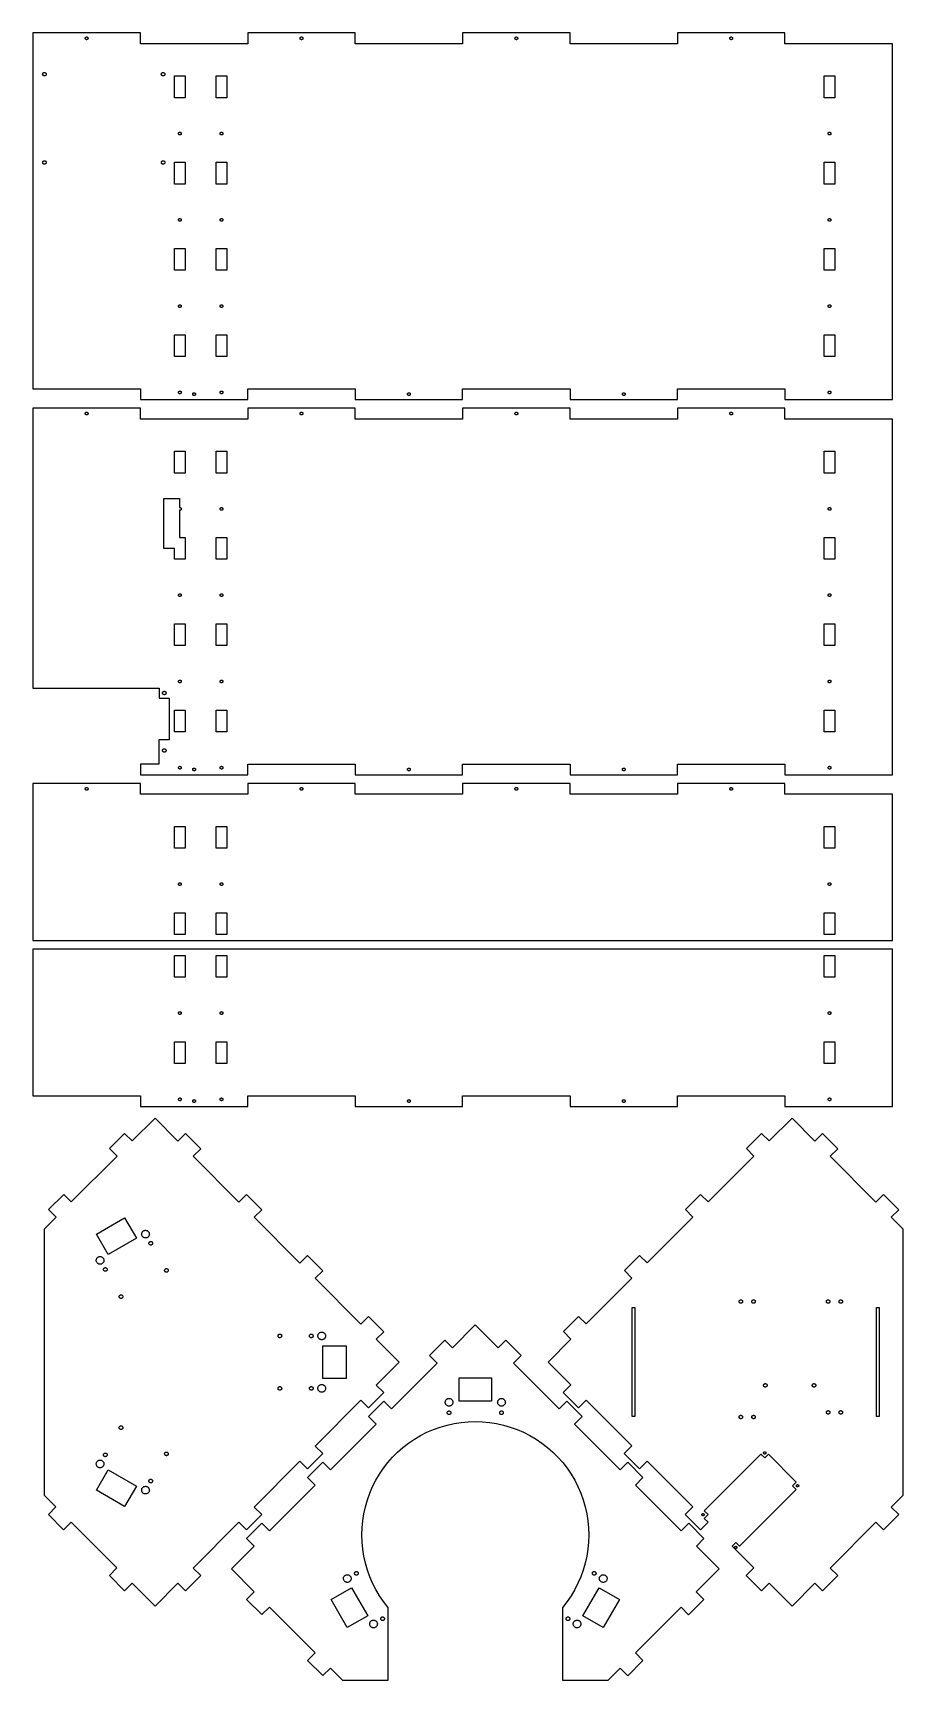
# Model space of a CAD drawing. Extents: x 0 to 997, y 13 to 1900.
import ezdxf

# ---------------------------------------------------------------- set-up
doc = ezdxf.new("R2010")
doc.units = 0
doc.layers.get('0').update_dxf_attribs({"linetype": 'CONTINUOUS'})

msp = doc.modelspace()

# ---------------------------------------------------------------- linework, layer by layer
for p, q in [((123.125, 1900), (0, 1900)), ((0, 1900), (0, 1492.3)), ((59.9625, 1893.85), (59.9657, 1893.95)), ((59.9657, 1893.75), (59.9625, 1893.85)), ((59.9657, 1893.95), (59.9751, 1894.05)), ((59.9751, 1893.65), (59.9657, 1893.75)), ((59.9751, 1894.05), (59.9908, 1894.15)), ((59.9908, 1893.55), (59.9751, 1893.65)), ((59.9908, 1894.15), (60.0128, 1894.25)), ((60.0128, 1893.45), (59.9908, 1893.55)), ((60.0128, 1894.25), (60.0408, 1894.34)), ((60.0408, 1893.36), (60.0128, 1893.45)), ((60.0408, 1894.34), (60.0749, 1894.44)), ((60.0749, 1893.26), (60.0408, 1893.36)), ((60.0749, 1894.44), (60.1148, 1894.53)), ((60.1148, 1893.17), (60.0749, 1893.26)), ((60.1148, 1894.53), (60.1604, 1894.62)), ((60.1604, 1893.08), (60.1148, 1893.17)), ((60.1604, 1894.62), (60.2116, 1894.71)), ((60.2116, 1892.99), (60.1604, 1893.08)), ((60.2116, 1894.71), (60.2681, 1894.79)), ((60.2681, 1892.91), (60.2116, 1892.99)), ((60.2681, 1894.79), (60.3297, 1894.87)), ((60.3297, 1892.83), (60.2681, 1892.91)), ((60.3297, 1894.87), (60.3961, 1894.95)), ((60.3961, 1892.75), (60.3297, 1892.83)), ((60.3961, 1894.95), (60.4672, 1895.02)), ((60.4672, 1892.68), (60.3961, 1892.75)), ((60.4672, 1895.02), (60.5426, 1895.08)), ((60.5426, 1892.62), (60.4672, 1892.68)), ((60.5426, 1895.08), (60.622, 1895.14)), ((60.622, 1892.56), (60.5426, 1892.62)), ((60.622, 1895.14), (60.7052, 1895.2)), ((60.7052, 1892.5), (60.622, 1892.56)), ((60.7052, 1895.2), (60.7917, 1895.25)), ((60.7917, 1892.45), (60.7052, 1892.5)), ((60.7917, 1895.25), (60.8813, 1895.3)), ((60.8813, 1892.4), (60.7917, 1892.45)), ((60.8813, 1895.3), (60.9735, 1895.34)), ((60.9735, 1892.36), (60.8813, 1892.4)), ((60.9735, 1895.34), (61.0681, 1895.37)), ((61.0681, 1892.33), (60.9735, 1892.36)), ((61.0681, 1895.37), (61.1646, 1895.4)), ((61.1646, 1892.3), (61.0681, 1892.33)), ((61.1646, 1895.4), (61.2627, 1895.42)), ((61.2627, 1892.28), (61.1646, 1892.3)), ((61.2627, 1895.42), (61.362, 1895.44)), ((61.362, 1892.26), (61.2627, 1892.28)), ((61.362, 1895.44), (61.462, 1895.45)), ((61.462, 1892.25), (61.362, 1892.26)), ((61.462, 1895.45), (61.5625, 1895.45)), ((61.5625, 1892.25), (61.462, 1892.25)), ((61.5625, 1895.45), (61.663, 1895.45)), ((61.663, 1892.25), (61.5625, 1892.25)), ((61.663, 1895.45), (61.763, 1895.44)), ((61.763, 1892.26), (61.663, 1892.25)), ((61.763, 1895.44), (61.8623, 1895.42)), ((61.8623, 1892.28), (61.763, 1892.26)), ((61.8623, 1895.42), (61.9604, 1895.4)), ((61.9604, 1892.3), (61.8623, 1892.28)), ((61.9604, 1895.4), (62.0569, 1895.37)), ((62.0569, 1892.33), (61.9604, 1892.3)), ((62.0569, 1895.37), (62.1515, 1895.34)), ((62.1515, 1892.36), (62.0569, 1892.33)), ((62.1515, 1895.34), (62.2437, 1895.3)), ((62.2437, 1892.4), (62.1515, 1892.36)), ((62.2437, 1895.3), (62.3333, 1895.25)), ((62.3333, 1892.45), (62.2437, 1892.4)), ((62.3333, 1895.25), (62.4198, 1895.2)), ((62.4198, 1892.5), (62.3333, 1892.45)), ((62.4198, 1895.2), (62.503, 1895.14)), ((62.503, 1892.56), (62.4198, 1892.5)), ((62.503, 1895.14), (62.5824, 1895.08)), ((62.5824, 1892.62), (62.503, 1892.56)), ((62.5824, 1895.08), (62.6578, 1895.02)), ((62.6578, 1892.68), (62.5824, 1892.62)), ((62.6578, 1895.02), (62.7288, 1894.95)), ((62.7288, 1892.75), (62.6578, 1892.68)), ((62.7288, 1894.95), (62.7953, 1894.87)), ((62.7953, 1892.83), (62.7288, 1892.75)), ((62.7953, 1894.87), (62.8569, 1894.79)), ((62.8569, 1892.91), (62.7953, 1892.83)), ((62.8569, 1894.79), (62.9134, 1894.71)), ((62.9134, 1892.99), (62.8569, 1892.91)), ((62.9134, 1894.71), (62.9646, 1894.62)), ((62.9646, 1893.08), (62.9134, 1892.99)), ((62.9646, 1894.62), (63.0102, 1894.53)), ((63.0102, 1893.17), (62.9646, 1893.08)), ((63.0102, 1894.53), (63.0501, 1894.44)), ((63.0501, 1893.26), (63.0102, 1893.17)), ((63.0501, 1894.44), (63.0842, 1894.34)), ((63.0842, 1893.36), (63.0501, 1893.26)), ((63.0842, 1894.34), (63.1122, 1894.25)), ((63.1122, 1893.45), (63.0842, 1893.36)), ((63.1122, 1894.25), (63.1342, 1894.15)), ((63.1342, 1893.55), (63.1122, 1893.45)), ((63.1342, 1894.15), (63.1499, 1894.05)), ((63.1499, 1893.65), (63.1342, 1893.55)), ((63.1499, 1894.05), (63.1593, 1893.95)), ((63.1593, 1893.75), (63.1499, 1893.65)), ((63.1593, 1893.95), (63.1625, 1893.85)), ((63.1625, 1893.85), (63.1593, 1893.75)), ((123.125, 1887.6), (123.125, 1900)), ((246.25, 1887.6), (123.125, 1887.6)), ((369.375, 1900), (246.25, 1900)), ((246.25, 1900), (246.25, 1887.6)), ((306.212, 1893.85), (306.216, 1893.95)), ((306.216, 1893.75), (306.212, 1893.85)), ((306.216, 1893.95), (306.225, 1894.05)), ((306.225, 1893.65), (306.216, 1893.75)), ((306.225, 1894.05), (306.241, 1894.15)), ((306.241, 1893.55), (306.225, 1893.65)), ((306.241, 1894.15), (306.263, 1894.25)), ((306.263, 1893.45), (306.241, 1893.55)), ((306.263, 1894.25), (306.291, 1894.34)), ((306.291, 1893.36), (306.263, 1893.45)), ((306.291, 1894.34), (306.325, 1894.44)), ((306.325, 1893.26), (306.291, 1893.36)), ((306.325, 1894.44), (306.365, 1894.53)), ((306.365, 1893.17), (306.325, 1893.26)), ((306.365, 1894.53), (306.41, 1894.62)), ((306.41, 1893.08), (306.365, 1893.17)), ((306.41, 1894.62), (306.462, 1894.71)), ((306.462, 1892.99), (306.41, 1893.08)), ((306.462, 1894.71), (306.518, 1894.79)), ((306.518, 1892.91), (306.462, 1892.99)), ((306.518, 1894.79), (306.58, 1894.87)), ((306.58, 1892.83), (306.518, 1892.91)), ((306.58, 1894.87), (306.646, 1894.95)), ((306.646, 1892.75), (306.58, 1892.83)), ((306.646, 1894.95), (306.717, 1895.02)), ((306.717, 1892.68), (306.646, 1892.75)), ((306.717, 1895.02), (306.793, 1895.08)), ((306.793, 1892.62), (306.717, 1892.68)), ((306.793, 1895.08), (306.872, 1895.14)), ((306.872, 1892.56), (306.793, 1892.62)), ((306.872, 1895.14), (306.955, 1895.2)), ((306.955, 1892.5), (306.872, 1892.56)), ((306.955, 1895.2), (307.042, 1895.25)), ((307.042, 1892.45), (306.955, 1892.5)), ((307.042, 1895.25), (307.131, 1895.3)), ((307.131, 1892.4), (307.042, 1892.45)), ((307.131, 1895.3), (307.223, 1895.34)), ((307.223, 1892.36), (307.131, 1892.4)), ((307.223, 1895.34), (307.318, 1895.37)), ((307.318, 1892.33), (307.223, 1892.36)), ((307.318, 1895.37), (307.415, 1895.4)), ((307.415, 1892.3), (307.318, 1892.33)), ((307.415, 1895.4), (307.513, 1895.42)), ((307.513, 1892.28), (307.415, 1892.3)), ((307.513, 1895.42), (307.612, 1895.44)), ((307.612, 1892.26), (307.513, 1892.28)), ((307.612, 1895.44), (307.712, 1895.45)), ((307.712, 1892.25), (307.612, 1892.26)), ((307.712, 1895.45), (307.812, 1895.45)), ((307.812, 1892.25), (307.712, 1892.25)), ((307.812, 1895.45), (307.913, 1895.45)), ((307.913, 1892.25), (307.812, 1892.25)), ((307.913, 1895.45), (308.013, 1895.44)), ((308.013, 1892.26), (307.913, 1892.25)), ((308.013, 1895.44), (308.112, 1895.42)), ((308.112, 1892.28), (308.013, 1892.26)), ((308.112, 1895.42), (308.21, 1895.4)), ((308.21, 1892.3), (308.112, 1892.28)), ((308.21, 1895.4), (308.307, 1895.37)), ((308.307, 1892.33), (308.21, 1892.3)), ((308.307, 1895.37), (308.401, 1895.34)), ((308.401, 1892.36), (308.307, 1892.33)), ((308.401, 1895.34), (308.494, 1895.3)), ((308.494, 1892.4), (308.401, 1892.36)), ((308.494, 1895.3), (308.583, 1895.25)), ((308.583, 1892.45), (308.494, 1892.4)), ((308.583, 1895.25), (308.67, 1895.2)), ((308.67, 1892.5), (308.583, 1892.45)), ((308.67, 1895.2), (308.753, 1895.14)), ((308.753, 1892.56), (308.67, 1892.5)), ((308.753, 1895.14), (308.832, 1895.08)), ((308.832, 1892.62), (308.753, 1892.56)), ((308.832, 1895.08), (308.908, 1895.02)), ((308.908, 1892.68), (308.832, 1892.62)), ((308.908, 1895.02), (308.979, 1894.95)), ((308.979, 1892.75), (308.908, 1892.68)), ((308.979, 1894.95), (309.045, 1894.87)), ((309.045, 1892.83), (308.979, 1892.75)), ((309.045, 1894.87), (309.107, 1894.79)), ((309.107, 1892.91), (309.045, 1892.83)), ((309.107, 1894.79), (309.163, 1894.71)), ((309.163, 1892.99), (309.107, 1892.91)), ((309.163, 1894.71), (309.215, 1894.62)), ((309.215, 1893.08), (309.163, 1892.99)), ((309.215, 1894.62), (309.26, 1894.53)), ((309.26, 1893.17), (309.215, 1893.08)), ((309.26, 1894.53), (309.3, 1894.44)), ((309.3, 1893.26), (309.26, 1893.17)), ((309.3, 1894.44), (309.334, 1894.34)), ((309.334, 1893.36), (309.3, 1893.26)), ((309.334, 1894.34), (309.362, 1894.25)), ((309.362, 1893.45), (309.334, 1893.36)), ((309.362, 1894.25), (309.384, 1894.15)), ((309.384, 1893.55), (309.362, 1893.45)), ((309.384, 1894.15), (309.4, 1894.05)), ((309.4, 1893.65), (309.384, 1893.55)), ((309.4, 1894.05), (309.409, 1893.95)), ((309.409, 1893.75), (309.4, 1893.65)), ((309.409, 1893.95), (309.412, 1893.85)), ((309.412, 1893.85), (309.409, 1893.75)), ((369.375, 1887.6), (369.375, 1900)), ((492.5, 1887.6), (369.375, 1887.6)), ((615.625, 1900), (492.5, 1900)), ((492.5, 1900), (492.5, 1887.6)), ((552.462, 1893.85), (552.466, 1893.95)), ((552.466, 1893.75), (552.462, 1893.85)), ((552.466, 1893.95), (552.475, 1894.05)), ((552.475, 1893.65), (552.466, 1893.75)), ((552.475, 1894.05), (552.491, 1894.15)), ((552.491, 1893.55), (552.475, 1893.65)), ((552.491, 1894.15), (552.513, 1894.25)), ((552.513, 1893.45), (552.491, 1893.55)), ((552.513, 1894.25), (552.541, 1894.34)), ((552.541, 1893.36), (552.513, 1893.45)), ((552.541, 1894.34), (552.575, 1894.44)), ((552.575, 1893.26), (552.541, 1893.36)), ((552.575, 1894.44), (552.615, 1894.53)), ((552.615, 1893.17), (552.575, 1893.26)), ((552.615, 1894.53), (552.66, 1894.62)), ((552.66, 1893.08), (552.615, 1893.17)), ((552.66, 1894.62), (552.712, 1894.71)), ((552.712, 1892.99), (552.66, 1893.08)), ((552.712, 1894.71), (552.768, 1894.79)), ((552.768, 1892.91), (552.712, 1892.99)), ((552.768, 1894.79), (552.83, 1894.87)), ((552.83, 1892.83), (552.768, 1892.91)), ((552.83, 1894.87), (552.896, 1894.95)), ((552.896, 1892.75), (552.83, 1892.83)), ((552.896, 1894.95), (552.967, 1895.02)), ((552.967, 1892.68), (552.896, 1892.75)), ((552.967, 1895.02), (553.043, 1895.08)), ((553.043, 1892.62), (552.967, 1892.68)), ((553.043, 1895.08), (553.122, 1895.14)), ((553.122, 1892.56), (553.043, 1892.62)), ((553.122, 1895.14), (553.205, 1895.2)), ((553.205, 1892.5), (553.122, 1892.56)), ((553.205, 1895.2), (553.292, 1895.25)), ((553.292, 1892.45), (553.205, 1892.5)), ((553.292, 1895.25), (553.381, 1895.3)), ((553.381, 1892.4), (553.292, 1892.45)), ((553.381, 1895.3), (553.473, 1895.34)), ((553.473, 1892.36), (553.381, 1892.4)), ((553.473, 1895.34), (553.568, 1895.37)), ((553.568, 1892.33), (553.473, 1892.36)), ((553.568, 1895.37), (553.665, 1895.4)), ((553.665, 1892.3), (553.568, 1892.33)), ((553.665, 1895.4), (553.763, 1895.42)), ((553.763, 1892.28), (553.665, 1892.3)), ((553.763, 1895.42), (553.862, 1895.44)), ((553.862, 1892.26), (553.763, 1892.28)), ((553.862, 1895.44), (553.962, 1895.45)), ((553.962, 1892.25), (553.862, 1892.26)), ((553.962, 1895.45), (554.062, 1895.45)), ((554.062, 1892.25), (553.962, 1892.25)), ((554.062, 1895.45), (554.163, 1895.45)), ((554.163, 1892.25), (554.062, 1892.25)), ((554.163, 1895.45), (554.263, 1895.44)), ((554.263, 1892.26), (554.163, 1892.25)), ((554.263, 1895.44), (554.362, 1895.42)), ((554.362, 1892.28), (554.263, 1892.26)), ((554.362, 1895.42), (554.46, 1895.4)), ((554.46, 1892.3), (554.362, 1892.28)), ((554.46, 1895.4), (554.557, 1895.37)), ((554.557, 1892.33), (554.46, 1892.3)), ((554.557, 1895.37), (554.651, 1895.34)), ((554.651, 1892.36), (554.557, 1892.33)), ((554.651, 1895.34), (554.744, 1895.3)), ((554.744, 1892.4), (554.651, 1892.36)), ((554.744, 1895.3), (554.833, 1895.25)), ((554.833, 1892.45), (554.744, 1892.4)), ((554.833, 1895.25), (554.92, 1895.2)), ((554.92, 1892.5), (554.833, 1892.45)), ((554.92, 1895.2), (555.003, 1895.14)), ((555.003, 1892.56), (554.92, 1892.5)), ((555.003, 1895.14), (555.082, 1895.08)), ((555.082, 1892.62), (555.003, 1892.56)), ((555.082, 1895.08), (555.158, 1895.02)), ((555.158, 1892.68), (555.082, 1892.62)), ((555.158, 1895.02), (555.229, 1894.95)), ((555.229, 1892.75), (555.158, 1892.68)), ((555.229, 1894.95), (555.295, 1894.87)), ((555.295, 1892.83), (555.229, 1892.75)), ((555.295, 1894.87), (555.357, 1894.79)), ((555.357, 1892.91), (555.295, 1892.83)), ((555.357, 1894.79), (555.413, 1894.71)), ((555.413, 1892.99), (555.357, 1892.91)), ((555.413, 1894.71), (555.465, 1894.62)), ((555.465, 1893.08), (555.413, 1892.99)), ((555.465, 1894.62), (555.51, 1894.53)), ((555.51, 1893.17), (555.465, 1893.08)), ((555.51, 1894.53), (555.55, 1894.44)), ((555.55, 1893.26), (555.51, 1893.17)), ((555.55, 1894.44), (555.584, 1894.34)), ((555.584, 1893.36), (555.55, 1893.26)), ((555.584, 1894.34), (555.612, 1894.25)), ((555.612, 1893.45), (555.584, 1893.36)), ((555.612, 1894.25), (555.634, 1894.15)), ((555.634, 1893.55), (555.612, 1893.45)), ((555.634, 1894.15), (555.65, 1894.05)), ((555.65, 1893.65), (555.634, 1893.55)), ((555.65, 1894.05), (555.659, 1893.95)), ((555.659, 1893.75), (555.65, 1893.65)), ((555.659, 1893.95), (555.662, 1893.85)), ((555.662, 1893.85), (555.659, 1893.75)), ((615.625, 1887.6), (615.625, 1900)), ((738.75, 1887.6), (615.625, 1887.6)), ((861.875, 1900), (738.75, 1900)), ((738.75, 1900), (738.75, 1887.6)), ((798.712, 1893.85), (798.716, 1893.95)), ((798.716, 1893.75), (798.712, 1893.85)), ((798.716, 1893.95), (798.725, 1894.05)), ((798.725, 1893.65), (798.716, 1893.75)), ((798.725, 1894.05), (798.741, 1894.15)), ((798.741, 1893.55), (798.725, 1893.65)), ((798.741, 1894.15), (798.763, 1894.25)), ((798.763, 1893.45), (798.741, 1893.55)), ((798.763, 1894.25), (798.791, 1894.34)), ((798.791, 1893.36), (798.763, 1893.45)), ((798.791, 1894.34), (798.825, 1894.44)), ((798.825, 1893.26), (798.791, 1893.36)), ((798.825, 1894.44), (798.865, 1894.53)), ((798.865, 1893.17), (798.825, 1893.26)), ((798.865, 1894.53), (798.91, 1894.62)), ((798.91, 1893.08), (798.865, 1893.17)), ((798.91, 1894.62), (798.962, 1894.71)), ((798.962, 1892.99), (798.91, 1893.08)), ((798.962, 1894.71), (799.018, 1894.79)), ((799.018, 1892.91), (798.962, 1892.99)), ((799.018, 1894.79), (799.08, 1894.87)), ((799.08, 1892.83), (799.018, 1892.91)), ((799.08, 1894.87), (799.146, 1894.95)), ((799.146, 1892.75), (799.08, 1892.83)), ((799.146, 1894.95), (799.217, 1895.02)), ((799.217, 1892.68), (799.146, 1892.75)), ((799.217, 1895.02), (799.293, 1895.08)), ((799.293, 1892.62), (799.217, 1892.68)), ((799.293, 1895.08), (799.372, 1895.14)), ((799.372, 1892.56), (799.293, 1892.62)), ((799.372, 1895.14), (799.455, 1895.2)), ((799.455, 1892.5), (799.372, 1892.56)), ((799.455, 1895.2), (799.542, 1895.25)), ((799.542, 1892.45), (799.455, 1892.5)), ((799.542, 1895.25), (799.631, 1895.3)), ((799.631, 1892.4), (799.542, 1892.45)), ((799.631, 1895.3), (799.723, 1895.34)), ((799.723, 1892.36), (799.631, 1892.4)), ((799.723, 1895.34), (799.818, 1895.37)), ((799.818, 1892.33), (799.723, 1892.36)), ((799.818, 1895.37), (799.915, 1895.4)), ((799.915, 1892.3), (799.818, 1892.33)), ((799.915, 1895.4), (800.013, 1895.42)), ((800.013, 1892.28), (799.915, 1892.3)), ((800.013, 1895.42), (800.112, 1895.44)), ((800.112, 1892.26), (800.013, 1892.28)), ((800.112, 1895.44), (800.212, 1895.45)), ((800.212, 1892.25), (800.112, 1892.26)), ((800.212, 1895.45), (800.312, 1895.45)), ((800.312, 1892.25), (800.212, 1892.25)), ((800.312, 1895.45), (800.413, 1895.45)), ((800.413, 1892.25), (800.312, 1892.25)), ((800.413, 1895.45), (800.513, 1895.44)), ((800.513, 1892.26), (800.413, 1892.25)), ((800.513, 1895.44), (800.612, 1895.42)), ((800.612, 1892.28), (800.513, 1892.26)), ((800.612, 1895.42), (800.71, 1895.4)), ((800.71, 1892.3), (800.612, 1892.28)), ((800.71, 1895.4), (800.807, 1895.37)), ((800.807, 1892.33), (800.71, 1892.3)), ((800.807, 1895.37), (800.901, 1895.34)), ((800.901, 1892.36), (800.807, 1892.33)), ((800.901, 1895.34), (800.994, 1895.3)), ((800.994, 1892.4), (800.901, 1892.36)), ((800.994, 1895.3), (801.083, 1895.25)), ((801.083, 1892.45), (800.994, 1892.4)), ((801.083, 1895.25), (801.17, 1895.2)), ((801.17, 1892.5), (801.083, 1892.45)), ((801.17, 1895.2), (801.253, 1895.14)), ((801.253, 1892.56), (801.17, 1892.5)), ((801.253, 1895.14), (801.332, 1895.08)), ((801.332, 1892.62), (801.253, 1892.56)), ((801.332, 1895.08), (801.408, 1895.02)), ((801.408, 1892.68), (801.332, 1892.62)), ((801.408, 1895.02), (801.479, 1894.95)), ((801.479, 1892.75), (801.408, 1892.68)), ((801.479, 1894.95), (801.545, 1894.87)), ((801.545, 1892.83), (801.479, 1892.75)), ((801.545, 1894.87), (801.607, 1894.79)), ((801.607, 1892.91), (801.545, 1892.83)), ((801.607, 1894.79), (801.663, 1894.71)), ((801.663, 1892.99), (801.607, 1892.91)), ((801.663, 1894.71), (801.715, 1894.62)), ((801.715, 1893.08), (801.663, 1892.99)), ((801.715, 1894.62), (801.76, 1894.53)), ((801.76, 1893.17), (801.715, 1893.08)), ((801.76, 1894.53), (801.8, 1894.44)), ((801.8, 1893.26), (801.76, 1893.17)), ((801.8, 1894.44), (801.834, 1894.34)), ((801.834, 1893.36), (801.8, 1893.26)), ((801.834, 1894.34), (801.862, 1894.25)), ((801.862, 1893.45), (801.834, 1893.36)), ((801.862, 1894.25), (801.884, 1894.15)), ((801.884, 1893.55), (801.862, 1893.45)), ((801.884, 1894.15), (801.9, 1894.05)), ((801.9, 1893.65), (801.884, 1893.55)), ((801.9, 1894.05), (801.909, 1893.95)), ((801.909, 1893.75), (801.9, 1893.65)), ((801.909, 1893.95), (801.912, 1893.85)), ((801.912, 1893.85), (801.909, 1893.75)), ((861.875, 1887.6), (861.875, 1900)), ((985, 1887.6), (861.875, 1887.6)), ((985, 1480), (985, 1887.6)), ((11.15, 1852.7), (11.1539, 1852.83)), ((11.1539, 1852.57), (11.15, 1852.7)), ((11.1539, 1852.83), (11.1658, 1852.95)), ((11.1658, 1852.45), (11.1539, 1852.57)), ((11.1658, 1852.95), (11.1854, 1853.07)), ((11.1854, 1852.33), (11.1658, 1852.45)), ((11.1854, 1853.07), (11.2128, 1853.2)), ((11.2128, 1852.2), (11.1854, 1852.33)), ((11.2128, 1853.2), (11.2479, 1853.32)), ((11.2479, 1852.08), (11.2128, 1852.2)), ((11.2479, 1853.32), (11.2904, 1853.44)), ((11.2904, 1851.96), (11.2479, 1852.08)), ((11.2904, 1853.44), (11.3403, 1853.55)), ((11.3403, 1851.85), (11.2904, 1851.96)), ((11.3403, 1853.55), (11.3974, 1853.66)), ((11.3974, 1851.74), (11.3403, 1851.85)), ((11.3974, 1853.66), (11.4613, 1853.77)), ((11.4613, 1851.63), (11.3974, 1851.74)), ((11.4613, 1853.77), (11.532, 1853.88)), ((11.532, 1851.52), (11.4613, 1851.63)), ((11.532, 1853.88), (11.609, 1853.97)), ((11.609, 1851.43), (11.532, 1851.52)), ((11.609, 1853.97), (11.6921, 1854.07)), ((11.6921, 1851.33), (11.609, 1851.43)), ((11.6921, 1854.07), (11.7809, 1854.16)), ((11.7809, 1851.24), (11.6921, 1851.33)), ((11.7809, 1854.16), (11.8751, 1854.24)), ((11.8751, 1851.16), (11.7809, 1851.24)), ((11.8751, 1854.24), (11.9744, 1854.32)), ((11.9744, 1851.08), (11.8751, 1851.16)), ((11.9744, 1854.32), (12.0783, 1854.39)), ((12.0783, 1851.01), (11.9744, 1851.08)), ((12.0783, 1854.39), (12.1865, 1854.45)), ((12.1865, 1850.95), (12.0783, 1851.01)), ((12.1865, 1854.45), (12.2984, 1854.51)), ((12.2984, 1850.89), (12.1865, 1850.95)), ((12.2984, 1854.51), (12.4137, 1854.56)), ((12.4137, 1850.84), (12.2984, 1850.89)), ((12.4137, 1854.56), (12.532, 1854.6)), ((12.532, 1850.8), (12.4137, 1850.84)), ((12.532, 1854.6), (12.6526, 1854.64)), ((12.6526, 1850.76), (12.532, 1850.8)), ((12.6526, 1854.64), (12.7752, 1854.66)), ((12.7752, 1850.74), (12.6526, 1850.76)), ((12.7752, 1854.66), (12.8993, 1854.68)), ((12.8993, 1850.72), (12.7752, 1850.74)), ((12.8993, 1854.68), (13.0244, 1854.7)), ((13.0244, 1850.7), (12.8993, 1850.72)), ((13.0244, 1854.7), (13.15, 1854.7)), ((13.15, 1850.7), (13.0244, 1850.7)), ((13.15, 1854.7), (13.2756, 1854.7)), ((13.2756, 1850.7), (13.15, 1850.7)), ((13.2756, 1854.7), (13.4007, 1854.68)), ((13.4007, 1850.72), (13.2756, 1850.7)), ((13.4007, 1854.68), (13.5248, 1854.66)), ((13.5248, 1850.74), (13.4007, 1850.72)), ((13.5248, 1854.66), (13.6474, 1854.64)), ((13.6474, 1850.76), (13.5248, 1850.74)), ((13.6474, 1854.64), (13.768, 1854.6)), ((13.768, 1850.8), (13.6474, 1850.76)), ((13.768, 1854.6), (13.8862, 1854.56)), ((13.8862, 1850.84), (13.768, 1850.8)), ((13.8862, 1854.56), (14.0015, 1854.51)), ((14.0015, 1850.89), (13.8862, 1850.84)), ((14.0015, 1854.51), (14.1135, 1854.45)), ((14.1135, 1850.95), (14.0015, 1850.89)), ((14.1135, 1854.45), (14.2216, 1854.39)), ((14.2216, 1851.01), (14.1135, 1850.95)), ((14.2216, 1854.39), (14.3256, 1854.32)), ((14.3256, 1851.08), (14.2216, 1851.01)), ((14.3256, 1854.32), (14.4248, 1854.24)), ((14.4248, 1851.16), (14.3256, 1851.08)), ((14.4248, 1854.24), (14.5191, 1854.16)), ((14.5191, 1851.24), (14.4248, 1851.16)), ((14.5191, 1854.16), (14.6079, 1854.07)), ((14.6079, 1851.33), (14.5191, 1851.24)), ((14.6079, 1854.07), (14.691, 1853.97)), ((14.691, 1851.43), (14.6079, 1851.33)), ((14.691, 1853.97), (14.768, 1853.88)), ((14.768, 1851.52), (14.691, 1851.43)), ((14.768, 1853.88), (14.8386, 1853.77)), ((14.8386, 1851.63), (14.768, 1851.52)), ((14.8386, 1853.77), (14.9026, 1853.66)), ((14.9026, 1851.74), (14.8386, 1851.63)), ((14.9026, 1853.66), (14.9596, 1853.55)), ((14.9596, 1851.85), (14.9026, 1851.74)), ((14.9596, 1853.55), (15.0095, 1853.44)), ((15.0095, 1851.96), (14.9596, 1851.85)), ((15.0095, 1853.44), (15.0521, 1853.32)), ((15.0521, 1852.08), (15.0095, 1851.96)), ((15.0521, 1853.32), (15.0872, 1853.2)), ((15.0872, 1852.2), (15.0521, 1852.08)), ((15.0872, 1853.2), (15.1146, 1853.07)), ((15.1146, 1852.33), (15.0872, 1852.2)), ((15.1146, 1853.07), (15.1342, 1852.95)), ((15.1342, 1852.45), (15.1146, 1852.33)), ((15.1342, 1852.95), (15.146, 1852.83)), ((15.146, 1852.57), (15.1342, 1852.45)), ((15.146, 1852.83), (15.15, 1852.7)), ((15.15, 1852.7), (15.146, 1852.57)), ((147.15, 1852.7), (147.154, 1852.83)), ((147.154, 1852.57), (147.15, 1852.7)), ((147.154, 1852.83), (147.166, 1852.95)), ((147.166, 1852.45), (147.154, 1852.57)), ((147.166, 1852.95), (147.185, 1853.07)), ((147.185, 1852.33), (147.166, 1852.45)), ((147.185, 1853.07), (147.213, 1853.2)), ((147.213, 1852.2), (147.185, 1852.33)), ((147.213, 1853.2), (147.248, 1853.32)), ((147.248, 1852.08), (147.213, 1852.2)), ((147.248, 1853.32), (147.29, 1853.44)), ((147.29, 1851.96), (147.248, 1852.08)), ((147.29, 1853.44), (147.34, 1853.55)), ((147.34, 1851.85), (147.29, 1851.96)), ((147.34, 1853.55), (147.397, 1853.66)), ((147.397, 1851.74), (147.34, 1851.85)), ((147.397, 1853.66), (147.461, 1853.77)), ((147.461, 1851.63), (147.397, 1851.74)), ((147.461, 1853.77), (147.532, 1853.88)), ((147.532, 1851.52), (147.461, 1851.63)), ((147.532, 1853.88), (147.609, 1853.97)), ((147.609, 1851.43), (147.532, 1851.52)), ((147.609, 1853.97), (147.692, 1854.07)), ((147.692, 1851.33), (147.609, 1851.43)), ((147.692, 1854.07), (147.781, 1854.16)), ((147.781, 1851.24), (147.692, 1851.33)), ((147.781, 1854.16), (147.875, 1854.24)), ((147.875, 1851.16), (147.781, 1851.24)), ((147.875, 1854.24), (147.974, 1854.32)), ((147.974, 1851.08), (147.875, 1851.16)), ((147.974, 1854.32), (148.078, 1854.39)), ((148.078, 1851.01), (147.974, 1851.08)), ((148.078, 1854.39), (148.186, 1854.45)), ((148.186, 1850.95), (148.078, 1851.01)), ((148.186, 1854.45), (148.298, 1854.51)), ((148.298, 1850.89), (148.186, 1850.95)), ((148.298, 1854.51), (148.414, 1854.56)), ((148.414, 1850.84), (148.298, 1850.89)), ((148.414, 1854.56), (148.532, 1854.6)), ((148.532, 1850.8), (148.414, 1850.84)), ((148.532, 1854.6), (148.653, 1854.64)), ((148.653, 1850.76), (148.532, 1850.8)), ((148.653, 1854.64), (148.775, 1854.66)), ((148.775, 1850.74), (148.653, 1850.76)), ((148.775, 1854.66), (148.899, 1854.68)), ((148.899, 1850.72), (148.775, 1850.74)), ((148.899, 1854.68), (149.024, 1854.7)), ((149.024, 1850.7), (148.899, 1850.72)), ((149.024, 1854.7), (149.15, 1854.7)), ((149.15, 1850.7), (149.024, 1850.7)), ((149.15, 1854.7), (149.276, 1854.7)), ((149.276, 1850.7), (149.15, 1850.7)), ((149.276, 1854.7), (149.401, 1854.68)), ((149.401, 1850.72), (149.276, 1850.7)), ((149.401, 1854.68), (149.525, 1854.66)), ((149.525, 1850.74), (149.401, 1850.72)), ((149.525, 1854.66), (149.647, 1854.64)), ((149.647, 1850.76), (149.525, 1850.74)), ((149.647, 1854.64), (149.768, 1854.6)), ((149.768, 1850.8), (149.647, 1850.76)), ((149.768, 1854.6), (149.886, 1854.56)), ((149.886, 1850.84), (149.768, 1850.8)), ((149.886, 1854.56), (150.002, 1854.51)), ((150.002, 1850.89), (149.886, 1850.84)), ((150.002, 1854.51), (150.113, 1854.45)), ((150.113, 1850.95), (150.002, 1850.89)), ((150.113, 1854.45), (150.222, 1854.39)), ((150.222, 1851.01), (150.113, 1850.95)), ((150.222, 1854.39), (150.326, 1854.32)), ((150.326, 1851.08), (150.222, 1851.01)), ((150.326, 1854.32), (150.425, 1854.24)), ((150.425, 1851.16), (150.326, 1851.08)), ((150.425, 1854.24), (150.519, 1854.16)), ((150.519, 1851.24), (150.425, 1851.16)), ((150.519, 1854.16), (150.608, 1854.07)), ((150.608, 1851.33), (150.519, 1851.24)), ((150.608, 1854.07), (150.691, 1853.97)), ((150.691, 1851.43), (150.608, 1851.33)), ((150.691, 1853.97), (150.768, 1853.88)), ((150.768, 1851.52), (150.691, 1851.43)), ((150.768, 1853.88), (150.839, 1853.77)), ((150.839, 1851.63), (150.768, 1851.52)), ((150.839, 1853.77), (150.903, 1853.66)), ((150.903, 1851.74), (150.839, 1851.63)), ((150.903, 1853.66), (150.96, 1853.55)), ((150.96, 1851.85), (150.903, 1851.74)), ((150.96, 1853.55), (151.01, 1853.44)), ((151.01, 1851.96), (150.96, 1851.85)), ((151.01, 1853.44), (151.052, 1853.32)), ((151.052, 1852.08), (151.01, 1851.96)), ((151.052, 1853.32), (151.087, 1853.2)), ((151.087, 1852.2), (151.052, 1852.08)), ((151.087, 1853.2), (151.115, 1853.07)), ((151.115, 1852.33), (151.087, 1852.2)), ((151.115, 1853.07), (151.134, 1852.95)), ((151.134, 1852.45), (151.115, 1852.33)), ((151.134, 1852.95), (151.146, 1852.83)), ((151.146, 1852.57), (151.134, 1852.45)), ((151.146, 1852.83), (151.15, 1852.7)), ((151.15, 1852.7), (151.146, 1852.57)), ((162.137, 1825.74), (162.137, 1850.7)), ((162.137, 1850.7), (174.661, 1850.7)), ((174.661, 1850.7), (174.661, 1825.74)), ((209.837, 1825.74), (209.837, 1850.7)), ((209.837, 1850.7), (222.361, 1850.7)), ((222.361, 1850.7), (222.361, 1825.74)), ((906.737, 1825.74), (906.737, 1850.7)), ((906.737, 1850.7), (919.261, 1850.7)), ((919.261, 1850.7), (919.261, 1825.74)), ((174.661, 1825.74), (162.137, 1825.74)), ((222.361, 1825.74), (209.837, 1825.74)), ((919.261, 1825.74), (906.737, 1825.74)), ((166.85, 1784.68), (166.853, 1784.78)), ((166.853, 1784.57), (166.85, 1784.68)), ((166.853, 1784.78), (166.863, 1784.88)), ((166.863, 1784.47), (166.853, 1784.57)), ((166.863, 1784.88), (166.878, 1784.97)), ((166.878, 1784.38), (166.863, 1784.47)), ((166.878, 1784.97), (166.9, 1785.07)), ((166.9, 1784.28), (166.878, 1784.38)), ((166.9, 1785.07), (166.928, 1785.17)), ((166.928, 1784.18), (166.9, 1784.28)), ((166.928, 1785.17), (166.962, 1785.26)), ((166.962, 1784.09), (166.928, 1784.18)), ((166.962, 1785.26), (167.002, 1785.36)), ((167.002, 1783.99), (166.962, 1784.09)), ((167.002, 1785.36), (167.048, 1785.45)), ((167.048, 1783.9), (167.002, 1783.99)), ((167.048, 1785.45), (167.099, 1785.53)), ((167.099, 1783.82), (167.048, 1783.9)), ((167.099, 1785.53), (167.156, 1785.62)), ((167.156, 1783.73), (167.099, 1783.82)), ((167.156, 1785.62), (167.217, 1785.69)), ((167.217, 1783.66), (167.156, 1783.73)), ((167.217, 1785.69), (167.284, 1785.77)), ((167.284, 1783.58), (167.217, 1783.66)), ((167.284, 1785.77), (167.355, 1785.84)), ((167.355, 1783.51), (167.284, 1783.58)), ((167.355, 1785.84), (167.43, 1785.91)), ((167.43, 1783.44), (167.355, 1783.51)), ((167.43, 1785.91), (167.51, 1785.97)), ((167.51, 1783.38), (167.43, 1783.44)), ((167.51, 1785.97), (167.593, 1786.03)), ((167.593, 1783.32), (167.51, 1783.38)), ((167.593, 1786.03), (167.679, 1786.08)), ((167.679, 1783.27), (167.593, 1783.32)), ((167.679, 1786.08), (167.769, 1786.12)), ((167.769, 1783.23), (167.679, 1783.27)), ((167.769, 1786.12), (167.861, 1786.16)), ((167.861, 1783.19), (167.769, 1783.23)), ((167.861, 1786.16), (167.956, 1786.2)), ((167.956, 1783.15), (167.861, 1783.19)), ((167.956, 1786.2), (168.052, 1786.22)), ((168.052, 1783.13), (167.956, 1783.15)), ((168.052, 1786.22), (168.15, 1786.25)), ((168.15, 1783.1), (168.052, 1783.13)), ((168.15, 1786.25), (168.249, 1786.26)), ((168.249, 1783.09), (168.15, 1783.1)), ((168.249, 1786.26), (168.35, 1786.27)), ((168.35, 1783.08), (168.249, 1783.09)), ((168.35, 1786.27), (168.45, 1786.28)), ((168.45, 1783.08), (168.35, 1783.08)), ((168.45, 1786.28), (168.55, 1786.27)), ((168.55, 1783.08), (168.45, 1783.08)), ((168.55, 1786.27), (168.651, 1786.26)), ((168.651, 1783.09), (168.55, 1783.08)), ((168.651, 1786.26), (168.75, 1786.25)), ((168.75, 1783.1), (168.651, 1783.09)), ((168.75, 1786.25), (168.848, 1786.22)), ((168.848, 1783.13), (168.75, 1783.1)), ((168.848, 1786.22), (168.944, 1786.2)), ((168.944, 1783.15), (168.848, 1783.13)), ((168.944, 1786.2), (169.039, 1786.16)), ((169.039, 1783.19), (168.944, 1783.15)), ((169.039, 1786.16), (169.131, 1786.12)), ((169.131, 1783.23), (169.039, 1783.19)), ((169.131, 1786.12), (169.221, 1786.08)), ((169.221, 1783.27), (169.131, 1783.23)), ((169.221, 1786.08), (169.307, 1786.03)), ((169.307, 1783.32), (169.221, 1783.27)), ((169.307, 1786.03), (169.39, 1785.97)), ((169.39, 1783.38), (169.307, 1783.32)), ((169.39, 1785.97), (169.47, 1785.91)), ((169.47, 1783.44), (169.39, 1783.38)), ((169.47, 1785.91), (169.545, 1785.84)), ((169.545, 1783.51), (169.47, 1783.44)), ((169.545, 1785.84), (169.616, 1785.77)), ((169.616, 1783.58), (169.545, 1783.51)), ((169.616, 1785.77), (169.683, 1785.69)), ((169.683, 1783.66), (169.616, 1783.58)), ((169.683, 1785.69), (169.744, 1785.62)), ((169.744, 1783.73), (169.683, 1783.66)), ((169.744, 1785.62), (169.801, 1785.53)), ((169.801, 1783.82), (169.744, 1783.73)), ((169.801, 1785.53), (169.852, 1785.45)), ((169.852, 1783.9), (169.801, 1783.82)), ((169.852, 1785.45), (169.898, 1785.36)), ((169.898, 1783.99), (169.852, 1783.9)), ((169.898, 1785.36), (169.938, 1785.26)), ((169.938, 1784.09), (169.898, 1783.99)), ((169.938, 1785.26), (169.972, 1785.17)), ((169.972, 1784.18), (169.938, 1784.09)), ((169.972, 1785.17), (170, 1785.07)), ((170, 1784.28), (169.972, 1784.18)), ((170, 1785.07), (170.022, 1784.97)), ((170.022, 1784.38), (170, 1784.28)), ((170.022, 1784.97), (170.037, 1784.88)), ((170.037, 1784.47), (170.022, 1784.38)), ((170.037, 1784.88), (170.047, 1784.78)), ((170.047, 1784.57), (170.037, 1784.47)), ((170.047, 1784.78), (170.05, 1784.68)), ((170.05, 1784.68), (170.047, 1784.57)), ((214.55, 1784.68), (214.553, 1784.78)), ((214.553, 1784.57), (214.55, 1784.68)), ((214.553, 1784.78), (214.563, 1784.88)), ((214.563, 1784.47), (214.553, 1784.57)), ((214.563, 1784.88), (214.578, 1784.97)), ((214.578, 1784.38), (214.563, 1784.47)), ((214.578, 1784.97), (214.6, 1785.07)), ((214.6, 1784.28), (214.578, 1784.38)), ((214.6, 1785.07), (214.628, 1785.17)), ((214.628, 1784.18), (214.6, 1784.28)), ((214.628, 1785.17), (214.662, 1785.26)), ((214.662, 1784.09), (214.628, 1784.18)), ((214.662, 1785.26), (214.702, 1785.36)), ((214.702, 1783.99), (214.662, 1784.09)), ((214.702, 1785.36), (214.748, 1785.45)), ((214.748, 1783.9), (214.702, 1783.99)), ((214.748, 1785.45), (214.799, 1785.53)), ((214.799, 1783.82), (214.748, 1783.9)), ((214.799, 1785.53), (214.856, 1785.62)), ((214.856, 1783.73), (214.799, 1783.82)), ((214.856, 1785.62), (214.917, 1785.69)), ((214.917, 1783.66), (214.856, 1783.73)), ((214.917, 1785.69), (214.984, 1785.77)), ((214.984, 1783.58), (214.917, 1783.66)), ((214.984, 1785.77), (215.055, 1785.84)), ((215.055, 1783.51), (214.984, 1783.58)), ((215.055, 1785.84), (215.13, 1785.91)), ((215.13, 1783.44), (215.055, 1783.51)), ((215.13, 1785.91), (215.21, 1785.97)), ((215.21, 1783.38), (215.13, 1783.44)), ((215.21, 1785.97), (215.293, 1786.03)), ((215.293, 1783.32), (215.21, 1783.38)), ((215.293, 1786.03), (215.379, 1786.08)), ((215.379, 1783.27), (215.293, 1783.32)), ((215.379, 1786.08), (215.469, 1786.12)), ((215.469, 1783.23), (215.379, 1783.27)), ((215.469, 1786.12), (215.561, 1786.16)), ((215.561, 1783.19), (215.469, 1783.23)), ((215.561, 1786.16), (215.656, 1786.2)), ((215.656, 1783.15), (215.561, 1783.19)), ((215.656, 1786.2), (215.752, 1786.22)), ((215.752, 1783.13), (215.656, 1783.15)), ((215.752, 1786.22), (215.85, 1786.25)), ((215.85, 1783.1), (215.752, 1783.13)), ((215.85, 1786.25), (215.949, 1786.26)), ((215.949, 1783.09), (215.85, 1783.1)), ((215.949, 1786.26), (216.05, 1786.27)), ((216.05, 1783.08), (215.949, 1783.09)), ((216.05, 1786.27), (216.15, 1786.28)), ((216.15, 1783.08), (216.05, 1783.08)), ((216.15, 1786.28), (216.25, 1786.27)), ((216.25, 1783.08), (216.15, 1783.08)), ((216.25, 1786.27), (216.351, 1786.26)), ((216.351, 1783.09), (216.25, 1783.08)), ((216.351, 1786.26), (216.45, 1786.25)), ((216.45, 1783.1), (216.351, 1783.09)), ((216.45, 1786.25), (216.548, 1786.22)), ((216.548, 1783.13), (216.45, 1783.1)), ((216.548, 1786.22), (216.644, 1786.2)), ((216.644, 1783.15), (216.548, 1783.13)), ((216.644, 1786.2), (216.739, 1786.16)), ((216.739, 1783.19), (216.644, 1783.15)), ((216.739, 1786.16), (216.831, 1786.12)), ((216.831, 1783.23), (216.739, 1783.19)), ((216.831, 1786.12), (216.921, 1786.08)), ((216.921, 1783.27), (216.831, 1783.23)), ((216.921, 1786.08), (217.007, 1786.03)), ((217.007, 1783.32), (216.921, 1783.27)), ((217.007, 1786.03), (217.09, 1785.97)), ((217.09, 1783.38), (217.007, 1783.32)), ((217.09, 1785.97), (217.17, 1785.91)), ((217.17, 1783.44), (217.09, 1783.38)), ((217.17, 1785.91), (217.245, 1785.84)), ((217.245, 1783.51), (217.17, 1783.44)), ((217.245, 1785.84), (217.316, 1785.77)), ((217.316, 1783.58), (217.245, 1783.51)), ((217.316, 1785.77), (217.383, 1785.69)), ((217.383, 1783.66), (217.316, 1783.58)), ((217.383, 1785.69), (217.444, 1785.62)), ((217.444, 1783.73), (217.383, 1783.66)), ((217.444, 1785.62), (217.501, 1785.53)), ((217.501, 1783.82), (217.444, 1783.73)), ((217.501, 1785.53), (217.552, 1785.45)), ((217.552, 1783.9), (217.501, 1783.82)), ((217.552, 1785.45), (217.598, 1785.36)), ((217.598, 1783.99), (217.552, 1783.9)), ((217.598, 1785.36), (217.638, 1785.26)), ((217.638, 1784.09), (217.598, 1783.99)), ((217.638, 1785.26), (217.672, 1785.17)), ((217.672, 1784.18), (217.638, 1784.09)), ((217.672, 1785.17), (217.7, 1785.07)), ((217.7, 1784.28), (217.672, 1784.18)), ((217.7, 1785.07), (217.722, 1784.97)), ((217.722, 1784.38), (217.7, 1784.28)), ((217.722, 1784.97), (217.737, 1784.88)), ((217.737, 1784.47), (217.722, 1784.38)), ((217.737, 1784.88), (217.747, 1784.78)), ((217.747, 1784.57), (217.737, 1784.47)), ((217.747, 1784.78), (217.75, 1784.68)), ((217.75, 1784.68), (217.747, 1784.57)), ((911.45, 1784.68), (911.453, 1784.78)), ((911.453, 1784.57), (911.45, 1784.68)), ((911.453, 1784.78), (911.463, 1784.88)), ((911.463, 1784.47), (911.453, 1784.57)), ((911.463, 1784.88), (911.478, 1784.97)), ((911.478, 1784.38), (911.463, 1784.47)), ((911.478, 1784.97), (911.5, 1785.07)), ((911.5, 1784.28), (911.478, 1784.38)), ((911.5, 1785.07), (911.528, 1785.17)), ((911.528, 1784.18), (911.5, 1784.28)), ((911.528, 1785.17), (911.562, 1785.26)), ((911.562, 1784.09), (911.528, 1784.18)), ((911.562, 1785.26), (911.602, 1785.36)), ((911.602, 1783.99), (911.562, 1784.09)), ((911.602, 1785.36), (911.648, 1785.45)), ((911.648, 1783.9), (911.602, 1783.99)), ((911.648, 1785.45), (911.699, 1785.53)), ((911.699, 1783.82), (911.648, 1783.9)), ((911.699, 1785.53), (911.756, 1785.62)), ((911.756, 1783.73), (911.699, 1783.82)), ((911.756, 1785.62), (911.817, 1785.69)), ((911.817, 1783.66), (911.756, 1783.73)), ((911.817, 1785.69), (911.884, 1785.77)), ((911.884, 1783.58), (911.817, 1783.66)), ((911.884, 1785.77), (911.955, 1785.84)), ((911.955, 1783.51), (911.884, 1783.58)), ((911.955, 1785.84), (912.03, 1785.91)), ((912.03, 1783.44), (911.955, 1783.51)), ((912.03, 1785.91), (912.11, 1785.97)), ((912.11, 1783.38), (912.03, 1783.44)), ((912.11, 1785.97), (912.193, 1786.03)), ((912.193, 1783.32), (912.11, 1783.38)), ((912.193, 1786.03), (912.279, 1786.08)), ((912.279, 1783.27), (912.193, 1783.32)), ((912.279, 1786.08), (912.369, 1786.12)), ((912.369, 1783.23), (912.279, 1783.27)), ((912.369, 1786.12), (912.461, 1786.16)), ((912.461, 1783.19), (912.369, 1783.23)), ((912.461, 1786.16), (912.556, 1786.2)), ((912.556, 1783.15), (912.461, 1783.19)), ((912.556, 1786.2), (912.652, 1786.22)), ((912.652, 1783.13), (912.556, 1783.15)), ((912.652, 1786.22), (912.75, 1786.25)), ((912.75, 1783.1), (912.652, 1783.13)), ((912.75, 1786.25), (912.849, 1786.26)), ((912.849, 1783.09), (912.75, 1783.1)), ((912.849, 1786.26), (912.95, 1786.27)), ((912.95, 1783.08), (912.849, 1783.09)), ((912.95, 1786.27), (913.05, 1786.28)), ((913.05, 1783.08), (912.95, 1783.08)), ((913.05, 1786.28), (913.15, 1786.27)), ((913.15, 1783.08), (913.05, 1783.08)), ((913.15, 1786.27), (913.251, 1786.26)), ((913.251, 1783.09), (913.15, 1783.08)), ((913.251, 1786.26), (913.35, 1786.25)), ((913.35, 1783.1), (913.251, 1783.09)), ((913.35, 1786.25), (913.448, 1786.22)), ((913.448, 1783.13), (913.35, 1783.1)), ((913.448, 1786.22), (913.544, 1786.2)), ((913.544, 1783.15), (913.448, 1783.13)), ((913.544, 1786.2), (913.639, 1786.16)), ((913.639, 1783.19), (913.544, 1783.15)), ((913.639, 1786.16), (913.731, 1786.12)), ((913.731, 1783.23), (913.639, 1783.19)), ((913.731, 1786.12), (913.821, 1786.08)), ((913.821, 1783.27), (913.731, 1783.23)), ((913.821, 1786.08), (913.907, 1786.03)), ((913.907, 1783.32), (913.821, 1783.27)), ((913.907, 1786.03), (913.99, 1785.97)), ((913.99, 1783.38), (913.907, 1783.32)), ((913.99, 1785.97), (914.07, 1785.91)), ((914.07, 1783.44), (913.99, 1783.38)), ((914.07, 1785.91), (914.145, 1785.84)), ((914.145, 1783.51), (914.07, 1783.44)), ((914.145, 1785.84), (914.216, 1785.77)), ((914.216, 1783.58), (914.145, 1783.51)), ((914.216, 1785.77), (914.283, 1785.69)), ((914.283, 1783.66), (914.216, 1783.58)), ((914.283, 1785.69), (914.344, 1785.62)), ((914.344, 1783.73), (914.283, 1783.66)), ((914.344, 1785.62), (914.401, 1785.53)), ((914.401, 1783.82), (914.344, 1783.73)), ((914.401, 1785.53), (914.452, 1785.45)), ((914.452, 1783.9), (914.401, 1783.82)), ((914.452, 1785.45), (914.498, 1785.36)), ((914.498, 1783.99), (914.452, 1783.9)), ((914.498, 1785.36), (914.538, 1785.26)), ((914.538, 1784.09), (914.498, 1783.99)), ((914.538, 1785.26), (914.572, 1785.17)), ((914.572, 1784.18), (914.538, 1784.09)), ((914.572, 1785.17), (914.6, 1785.07)), ((914.6, 1784.28), (914.572, 1784.18)), ((914.6, 1785.07), (914.622, 1784.97)), ((914.622, 1784.38), (914.6, 1784.28)), ((914.622, 1784.97), (914.637, 1784.88)), ((914.637, 1784.47), (914.622, 1784.38)), ((914.637, 1784.88), (914.647, 1784.78)), ((914.647, 1784.57), (914.637, 1784.47)), ((914.647, 1784.78), (914.65, 1784.68)), ((914.65, 1784.68), (914.647, 1784.57)), ((11.15, 1751.6), (11.1539, 1751.73)), ((11.1539, 1751.47), (11.15, 1751.6)), ((11.1539, 1751.73), (11.1658, 1751.85)), ((11.1658, 1751.35), (11.1539, 1751.47)), ((11.1658, 1751.85), (11.1854, 1751.97)), ((11.1854, 1751.23), (11.1658, 1751.35)), ((11.1854, 1751.97), (11.2128, 1752.1)), ((11.2128, 1751.1), (11.1854, 1751.23)), ((11.2128, 1752.1), (11.2479, 1752.22)), ((11.2479, 1750.98), (11.2128, 1751.1)), ((11.2479, 1752.22), (11.2904, 1752.34)), ((11.2904, 1750.86), (11.2479, 1750.98)), ((11.2904, 1752.34), (11.3403, 1752.45)), ((11.3403, 1750.75), (11.2904, 1750.86)), ((11.3403, 1752.45), (11.3974, 1752.56)), ((11.3974, 1750.64), (11.3403, 1750.75)), ((11.3974, 1752.56), (11.4613, 1752.67)), ((11.4613, 1750.53), (11.3974, 1750.64)), ((11.4613, 1752.67), (11.532, 1752.78)), ((11.532, 1750.42), (11.4613, 1750.53)), ((11.532, 1752.78), (11.609, 1752.87)), ((11.609, 1750.33), (11.532, 1750.42)), ((11.609, 1752.87), (11.6921, 1752.97)), ((11.6921, 1750.23), (11.609, 1750.33)), ((11.6921, 1752.97), (11.7809, 1753.06)), ((11.7809, 1750.14), (11.6921, 1750.23)), ((11.7809, 1753.06), (11.8751, 1753.14)), ((11.8751, 1750.06), (11.7809, 1750.14)), ((11.8751, 1753.14), (11.9744, 1753.22)), ((11.9744, 1749.98), (11.8751, 1750.06)), ((11.9744, 1753.22), (12.0783, 1753.29)), ((12.0783, 1749.91), (11.9744, 1749.98)), ((12.0783, 1753.29), (12.1865, 1753.35)), ((12.1865, 1749.85), (12.0783, 1749.91)), ((12.1865, 1753.35), (12.2984, 1753.41)), ((12.2984, 1749.79), (12.1865, 1749.85)), ((12.2984, 1753.41), (12.4137, 1753.46)), ((12.4137, 1749.74), (12.2984, 1749.79)), ((12.4137, 1753.46), (12.532, 1753.5)), ((12.532, 1749.7), (12.4137, 1749.74)), ((12.532, 1753.5), (12.6526, 1753.54)), ((12.6526, 1749.66), (12.532, 1749.7)), ((12.6526, 1753.54), (12.7752, 1753.56)), ((12.7752, 1749.64), (12.6526, 1749.66)), ((12.7752, 1753.56), (12.8993, 1753.58)), ((12.8993, 1749.62), (12.7752, 1749.64)), ((12.8993, 1753.58), (13.0244, 1753.6)), ((13.0244, 1749.6), (12.8993, 1749.62)), ((13.0244, 1753.6), (13.15, 1753.6)), ((13.15, 1749.6), (13.0244, 1749.6)), ((13.15, 1753.6), (13.2756, 1753.6)), ((13.2756, 1749.6), (13.15, 1749.6)), ((13.2756, 1753.6), (13.4007, 1753.58)), ((13.4007, 1749.62), (13.2756, 1749.6)), ((13.4007, 1753.58), (13.5248, 1753.56)), ((13.5248, 1749.64), (13.4007, 1749.62)), ((13.5248, 1753.56), (13.6474, 1753.54)), ((13.6474, 1749.66), (13.5248, 1749.64)), ((13.6474, 1753.54), (13.768, 1753.5)), ((13.768, 1749.7), (13.6474, 1749.66)), ((13.768, 1753.5), (13.8862, 1753.46)), ((13.8862, 1749.74), (13.768, 1749.7)), ((13.8862, 1753.46), (14.0015, 1753.41)), ((14.0015, 1749.79), (13.8862, 1749.74)), ((14.0015, 1753.41), (14.1135, 1753.35)), ((14.1135, 1749.85), (14.0015, 1749.79)), ((14.1135, 1753.35), (14.2216, 1753.29)), ((14.2216, 1749.91), (14.1135, 1749.85)), ((14.2216, 1753.29), (14.3256, 1753.22)), ((14.3256, 1749.98), (14.2216, 1749.91)), ((14.3256, 1753.22), (14.4248, 1753.14)), ((14.4248, 1750.06), (14.3256, 1749.98)), ((14.4248, 1753.14), (14.5191, 1753.06)), ((14.5191, 1750.14), (14.4248, 1750.06)), ((14.5191, 1753.06), (14.6079, 1752.97)), ((14.6079, 1750.23), (14.5191, 1750.14)), ((14.6079, 1752.97), (14.691, 1752.87)), ((14.691, 1750.33), (14.6079, 1750.23)), ((14.691, 1752.87), (14.768, 1752.78)), ((14.768, 1750.42), (14.691, 1750.33)), ((14.768, 1752.78), (14.8386, 1752.67)), ((14.8386, 1750.53), (14.768, 1750.42)), ((14.8386, 1752.67), (14.9026, 1752.56)), ((14.9026, 1750.64), (14.8386, 1750.53)), ((14.9026, 1752.56), (14.9596, 1752.45)), ((14.9596, 1750.75), (14.9026, 1750.64)), ((14.9596, 1752.45), (15.0095, 1752.34)), ((15.0095, 1750.86), (14.9596, 1750.75)), ((15.0095, 1752.34), (15.0521, 1752.22)), ((15.0521, 1750.98), (15.0095, 1750.86)), ((15.0521, 1752.22), (15.0872, 1752.1)), ((15.0872, 1751.1), (15.0521, 1750.98)), ((15.0872, 1752.1), (15.1146, 1751.97)), ((15.1146, 1751.23), (15.0872, 1751.1)), ((15.1146, 1751.97), (15.1342, 1751.85)), ((15.1342, 1751.35), (15.1146, 1751.23)), ((15.1342, 1751.85), (15.146, 1751.73)), ((15.146, 1751.47), (15.1342, 1751.35)), ((15.146, 1751.73), (15.15, 1751.6)), ((15.15, 1751.6), (15.146, 1751.47)), ((147.15, 1751.6), (147.154, 1751.73)), ((147.154, 1751.47), (147.15, 1751.6)), ((147.154, 1751.73), (147.166, 1751.85)), ((147.166, 1751.35), (147.154, 1751.47)), ((147.166, 1751.85), (147.185, 1751.97)), ((147.185, 1751.23), (147.166, 1751.35)), ((147.185, 1751.97), (147.213, 1752.1)), ((147.213, 1751.1), (147.185, 1751.23)), ((147.213, 1752.1), (147.248, 1752.22)), ((147.248, 1750.98), (147.213, 1751.1)), ((147.248, 1752.22), (147.29, 1752.34)), ((147.29, 1750.86), (147.248, 1750.98)), ((147.29, 1752.34), (147.34, 1752.45)), ((147.34, 1750.75), (147.29, 1750.86)), ((147.34, 1752.45), (147.397, 1752.56)), ((147.397, 1750.64), (147.34, 1750.75)), ((147.397, 1752.56), (147.461, 1752.67)), ((147.461, 1750.53), (147.397, 1750.64)), ((147.461, 1752.67), (147.532, 1752.78)), ((147.532, 1750.42), (147.461, 1750.53)), ((147.532, 1752.78), (147.609, 1752.87)), ((147.609, 1750.33), (147.532, 1750.42)), ((147.609, 1752.87), (147.692, 1752.97)), ((147.692, 1750.23), (147.609, 1750.33)), ((147.692, 1752.97), (147.781, 1753.06)), ((147.781, 1750.14), (147.692, 1750.23)), ((147.781, 1753.06), (147.875, 1753.14)), ((147.875, 1750.06), (147.781, 1750.14)), ((147.875, 1753.14), (147.974, 1753.22)), ((147.974, 1749.98), (147.875, 1750.06)), ((147.974, 1753.22), (148.078, 1753.29)), ((148.078, 1749.91), (147.974, 1749.98)), ((148.078, 1753.29), (148.186, 1753.35)), ((148.186, 1749.85), (148.078, 1749.91)), ((148.186, 1753.35), (148.298, 1753.41)), ((148.298, 1749.79), (148.186, 1749.85)), ((148.298, 1753.41), (148.414, 1753.46)), ((148.414, 1749.74), (148.298, 1749.79)), ((148.414, 1753.46), (148.532, 1753.5)), ((148.532, 1749.7), (148.414, 1749.74)), ((148.532, 1753.5), (148.653, 1753.54)), ((148.653, 1749.66), (148.532, 1749.7)), ((148.653, 1753.54), (148.775, 1753.56)), ((148.775, 1749.64), (148.653, 1749.66)), ((148.775, 1753.56), (148.899, 1753.58)), ((148.899, 1749.62), (148.775, 1749.64)), ((148.899, 1753.58), (149.024, 1753.6)), ((149.024, 1749.6), (148.899, 1749.62)), ((149.024, 1753.6), (149.15, 1753.6)), ((149.15, 1749.6), (149.024, 1749.6)), ((149.15, 1753.6), (149.276, 1753.6)), ((149.276, 1749.6), (149.15, 1749.6)), ((149.276, 1753.6), (149.401, 1753.58)), ((149.401, 1749.62), (149.276, 1749.6)), ((149.401, 1753.58), (149.525, 1753.56)), ((149.525, 1749.64), (149.401, 1749.62)), ((149.525, 1753.56), (149.647, 1753.54)), ((149.647, 1749.66), (149.525, 1749.64)), ((149.647, 1753.54), (149.768, 1753.5)), ((149.768, 1749.7), (149.647, 1749.66)), ((149.768, 1753.5), (149.886, 1753.46)), ((149.886, 1749.74), (149.768, 1749.7)), ((149.886, 1753.46), (150.002, 1753.41)), ((150.002, 1749.79), (149.886, 1749.74)), ((150.002, 1753.41), (150.113, 1753.35)), ((150.113, 1749.85), (150.002, 1749.79)), ((150.113, 1753.35), (150.222, 1753.29)), ((150.222, 1749.91), (150.113, 1749.85)), ((150.222, 1753.29), (150.326, 1753.22)), ((150.326, 1749.98), (150.222, 1749.91)), ((150.326, 1753.22), (150.425, 1753.14)), ((150.425, 1750.06), (150.326, 1749.98)), ((150.425, 1753.14), (150.519, 1753.06)), ((150.519, 1750.14), (150.425, 1750.06)), ((150.519, 1753.06), (150.608, 1752.97)), ((150.608, 1750.23), (150.519, 1750.14)), ((150.608, 1752.97), (150.691, 1752.87)), ((150.691, 1750.33), (150.608, 1750.23)), ((150.691, 1752.87), (150.768, 1752.78)), ((150.768, 1750.42), (150.691, 1750.33)), ((150.768, 1752.78), (150.839, 1752.67)), ((150.839, 1750.53), (150.768, 1750.42)), ((150.839, 1752.67), (150.903, 1752.56)), ((150.903, 1750.64), (150.839, 1750.53)), ((150.903, 1752.56), (150.96, 1752.45)), ((150.96, 1750.75), (150.903, 1750.64)), ((150.96, 1752.45), (151.01, 1752.34)), ((151.01, 1750.86), (150.96, 1750.75)), ((151.01, 1752.34), (151.052, 1752.22)), ((151.052, 1750.98), (151.01, 1750.86)), ((151.052, 1752.22), (151.087, 1752.1)), ((151.087, 1751.1), (151.052, 1750.98)), ((151.087, 1752.1), (151.115, 1751.97)), ((151.115, 1751.23), (151.087, 1751.1)), ((151.115, 1751.97), (151.134, 1751.85)), ((151.134, 1751.35), (151.115, 1751.23)), ((151.134, 1751.85), (151.146, 1751.73)), ((151.146, 1751.47), (151.134, 1751.35)), ((151.146, 1751.73), (151.15, 1751.6)), ((151.15, 1751.6), (151.146, 1751.47)), ((162.137, 1726.89), (162.137, 1751.85)), ((162.137, 1751.85), (174.661, 1751.85)), ((174.661, 1751.85), (174.661, 1726.89)), ((209.837, 1726.89), (209.837, 1751.85)), ((209.837, 1751.85), (222.361, 1751.85)), ((222.361, 1751.85), (222.361, 1726.89)), ((906.737, 1726.89), (906.737, 1751.85)), ((906.737, 1751.85), (919.261, 1751.85)), ((919.261, 1751.85), (919.261, 1726.89)), ((174.661, 1726.89), (162.137, 1726.89)), ((222.361, 1726.89), (209.837, 1726.89)), ((919.261, 1726.89), (906.737, 1726.89)), ((166.85, 1685.83), (166.853, 1685.93)), ((166.853, 1685.72), (166.85, 1685.83)), ((166.853, 1685.93), (166.863, 1686.03)), ((166.863, 1685.62), (166.853, 1685.72)), ((166.863, 1686.03), (166.878, 1686.12)), ((166.878, 1685.53), (166.863, 1685.62)), ((166.878, 1686.12), (166.9, 1686.22)), ((166.9, 1685.43), (166.878, 1685.53)), ((166.9, 1686.22), (166.928, 1686.32)), ((166.928, 1685.33), (166.9, 1685.43)), ((166.928, 1686.32), (166.962, 1686.41)), ((166.962, 1685.24), (166.928, 1685.33)), ((166.962, 1686.41), (167.002, 1686.51)), ((167.002, 1685.14), (166.962, 1685.24)), ((167.002, 1686.51), (167.048, 1686.6)), ((167.048, 1685.05), (167.002, 1685.14)), ((167.048, 1686.6), (167.099, 1686.68)), ((167.099, 1684.97), (167.048, 1685.05)), ((167.099, 1686.68), (167.156, 1686.77)), ((167.156, 1684.88), (167.099, 1684.97)), ((167.156, 1686.77), (167.217, 1686.84)), ((167.217, 1684.81), (167.156, 1684.88)), ((167.217, 1686.84), (167.284, 1686.92)), ((167.284, 1684.73), (167.217, 1684.81)), ((167.284, 1686.92), (167.355, 1686.99)), ((167.355, 1684.66), (167.284, 1684.73)), ((167.355, 1686.99), (167.43, 1687.06)), ((167.43, 1684.59), (167.355, 1684.66)), ((167.43, 1687.06), (167.51, 1687.12)), ((167.51, 1684.53), (167.43, 1684.59)), ((167.51, 1687.12), (167.593, 1687.18)), ((167.593, 1684.47), (167.51, 1684.53)), ((167.593, 1687.18), (167.679, 1687.23)), ((167.679, 1684.42), (167.593, 1684.47)), ((167.679, 1687.23), (167.769, 1687.27)), ((167.769, 1684.38), (167.679, 1684.42)), ((167.769, 1687.27), (167.861, 1687.31)), ((167.861, 1684.34), (167.769, 1684.38)), ((167.861, 1687.31), (167.956, 1687.35)), ((167.956, 1684.3), (167.861, 1684.34)), ((167.956, 1687.35), (168.052, 1687.37)), ((168.052, 1684.28), (167.956, 1684.3)), ((168.052, 1687.37), (168.15, 1687.4)), ((168.15, 1684.25), (168.052, 1684.28)), ((168.15, 1687.4), (168.249, 1687.41)), ((168.249, 1684.24), (168.15, 1684.25)), ((168.249, 1687.41), (168.35, 1687.42)), ((168.35, 1684.23), (168.249, 1684.24)), ((168.35, 1687.42), (168.45, 1687.43)), ((168.45, 1684.23), (168.35, 1684.23)), ((168.45, 1687.43), (168.55, 1687.42)), ((168.55, 1684.23), (168.45, 1684.23)), ((168.55, 1687.42), (168.651, 1687.41)), ((168.651, 1684.24), (168.55, 1684.23)), ((168.651, 1687.41), (168.75, 1687.4)), ((168.75, 1684.25), (168.651, 1684.24)), ((168.75, 1687.4), (168.848, 1687.37)), ((168.848, 1684.28), (168.75, 1684.25)), ((168.848, 1687.37), (168.944, 1687.35)), ((168.944, 1684.3), (168.848, 1684.28)), ((168.944, 1687.35), (169.039, 1687.31)), ((169.039, 1684.34), (168.944, 1684.3)), ((169.039, 1687.31), (169.131, 1687.27)), ((169.131, 1684.38), (169.039, 1684.34)), ((169.131, 1687.27), (169.221, 1687.23)), ((169.221, 1684.42), (169.131, 1684.38)), ((169.221, 1687.23), (169.307, 1687.18)), ((169.307, 1684.47), (169.221, 1684.42)), ((169.307, 1687.18), (169.39, 1687.12)), ((169.39, 1684.53), (169.307, 1684.47)), ((169.39, 1687.12), (169.47, 1687.06)), ((169.47, 1684.59), (169.39, 1684.53)), ((169.47, 1687.06), (169.545, 1686.99)), ((169.545, 1684.66), (169.47, 1684.59)), ((169.545, 1686.99), (169.616, 1686.92)), ((169.616, 1684.73), (169.545, 1684.66)), ((169.616, 1686.92), (169.683, 1686.84)), ((169.683, 1684.81), (169.616, 1684.73)), ((169.683, 1686.84), (169.744, 1686.77)), ((169.744, 1684.88), (169.683, 1684.81)), ((169.744, 1686.77), (169.801, 1686.68)), ((169.801, 1684.97), (169.744, 1684.88)), ((169.801, 1686.68), (169.852, 1686.6)), ((169.852, 1685.05), (169.801, 1684.97)), ((169.852, 1686.6), (169.898, 1686.51)), ((169.898, 1685.14), (169.852, 1685.05)), ((169.898, 1686.51), (169.938, 1686.41)), ((169.938, 1685.24), (169.898, 1685.14)), ((169.938, 1686.41), (169.972, 1686.32)), ((169.972, 1685.33), (169.938, 1685.24)), ((169.972, 1686.32), (170, 1686.22)), ((170, 1685.43), (169.972, 1685.33)), ((170, 1686.22), (170.022, 1686.12)), ((170.022, 1685.53), (170, 1685.43)), ((170.022, 1686.12), (170.037, 1686.03)), ((170.037, 1685.62), (170.022, 1685.53)), ((170.037, 1686.03), (170.047, 1685.93)), ((170.047, 1685.72), (170.037, 1685.62)), ((170.047, 1685.93), (170.05, 1685.83)), ((170.05, 1685.83), (170.047, 1685.72)), ((214.55, 1685.83), (214.553, 1685.93)), ((214.553, 1685.72), (214.55, 1685.83)), ((214.553, 1685.93), (214.563, 1686.03)), ((214.563, 1685.62), (214.553, 1685.72)), ((214.563, 1686.03), (214.578, 1686.12)), ((214.578, 1685.53), (214.563, 1685.62)), ((214.578, 1686.12), (214.6, 1686.22)), ((214.6, 1685.43), (214.578, 1685.53)), ((214.6, 1686.22), (214.628, 1686.32)), ((214.628, 1685.33), (214.6, 1685.43)), ((214.628, 1686.32), (214.662, 1686.41)), ((214.662, 1685.24), (214.628, 1685.33)), ((214.662, 1686.41), (214.702, 1686.51)), ((214.702, 1685.14), (214.662, 1685.24)), ((214.702, 1686.51), (214.748, 1686.6)), ((214.748, 1685.05), (214.702, 1685.14)), ((214.748, 1686.6), (214.799, 1686.68)), ((214.799, 1684.97), (214.748, 1685.05)), ((214.799, 1686.68), (214.856, 1686.77)), ((214.856, 1684.88), (214.799, 1684.97)), ((214.856, 1686.77), (214.917, 1686.84)), ((214.917, 1684.81), (214.856, 1684.88)), ((214.917, 1686.84), (214.984, 1686.92)), ((214.984, 1684.73), (214.917, 1684.81)), ((214.984, 1686.92), (215.055, 1686.99)), ((215.055, 1684.66), (214.984, 1684.73)), ((215.055, 1686.99), (215.13, 1687.06)), ((215.13, 1684.59), (215.055, 1684.66)), ((215.13, 1687.06), (215.21, 1687.12)), ((215.21, 1684.53), (215.13, 1684.59)), ((215.21, 1687.12), (215.293, 1687.18)), ((215.293, 1684.47), (215.21, 1684.53)), ((215.293, 1687.18), (215.379, 1687.23)), ((215.379, 1684.42), (215.293, 1684.47)), ((215.379, 1687.23), (215.469, 1687.27)), ((215.469, 1684.38), (215.379, 1684.42)), ((215.469, 1687.27), (215.561, 1687.31)), ((215.561, 1684.34), (215.469, 1684.38)), ((215.561, 1687.31), (215.656, 1687.35)), ((215.656, 1684.3), (215.561, 1684.34)), ((215.656, 1687.35), (215.752, 1687.37)), ((215.752, 1684.28), (215.656, 1684.3)), ((215.752, 1687.37), (215.85, 1687.4)), ((215.85, 1684.25), (215.752, 1684.28)), ((215.85, 1687.4), (215.949, 1687.41)), ((215.949, 1684.24), (215.85, 1684.25)), ((215.949, 1687.41), (216.05, 1687.42)), ((216.05, 1684.23), (215.949, 1684.24)), ((216.05, 1687.42), (216.15, 1687.43)), ((216.15, 1684.23), (216.05, 1684.23)), ((216.15, 1687.43), (216.25, 1687.42)), ((216.25, 1684.23), (216.15, 1684.23)), ((216.25, 1687.42), (216.351, 1687.41)), ((216.351, 1684.24), (216.25, 1684.23)), ((216.351, 1687.41), (216.45, 1687.4)), ((216.45, 1684.25), (216.351, 1684.24)), ((216.45, 1687.4), (216.548, 1687.37)), ((216.548, 1684.28), (216.45, 1684.25)), ((216.548, 1687.37), (216.644, 1687.35)), ((216.644, 1684.3), (216.548, 1684.28)), ((216.644, 1687.35), (216.739, 1687.31)), ((216.739, 1684.34), (216.644, 1684.3)), ((216.739, 1687.31), (216.831, 1687.27)), ((216.831, 1684.38), (216.739, 1684.34)), ((216.831, 1687.27), (216.921, 1687.23)), ((216.921, 1684.42), (216.831, 1684.38)), ((216.921, 1687.23), (217.007, 1687.18)), ((217.007, 1684.47), (216.921, 1684.42)), ((217.007, 1687.18), (217.09, 1687.12)), ((217.09, 1684.53), (217.007, 1684.47)), ((217.09, 1687.12), (217.17, 1687.06)), ((217.17, 1684.59), (217.09, 1684.53)), ((217.17, 1687.06), (217.245, 1686.99)), ((217.245, 1684.66), (217.17, 1684.59)), ((217.245, 1686.99), (217.316, 1686.92)), ((217.316, 1684.73), (217.245, 1684.66)), ((217.316, 1686.92), (217.383, 1686.84)), ((217.383, 1684.81), (217.316, 1684.73)), ((217.383, 1686.84), (217.444, 1686.77)), ((217.444, 1684.88), (217.383, 1684.81)), ((217.444, 1686.77), (217.501, 1686.68)), ((217.501, 1684.97), (217.444, 1684.88)), ((217.501, 1686.68), (217.552, 1686.6)), ((217.552, 1685.05), (217.501, 1684.97)), ((217.552, 1686.6), (217.598, 1686.51)), ((217.598, 1685.14), (217.552, 1685.05)), ((217.598, 1686.51), (217.638, 1686.41)), ((217.638, 1685.24), (217.598, 1685.14)), ((217.638, 1686.41), (217.672, 1686.32)), ((217.672, 1685.33), (217.638, 1685.24)), ((217.672, 1686.32), (217.7, 1686.22)), ((217.7, 1685.43), (217.672, 1685.33)), ((217.7, 1686.22), (217.722, 1686.12)), ((217.722, 1685.53), (217.7, 1685.43)), ((217.722, 1686.12), (217.737, 1686.03)), ((217.737, 1685.62), (217.722, 1685.53)), ((217.737, 1686.03), (217.747, 1685.93)), ((217.747, 1685.72), (217.737, 1685.62)), ((217.747, 1685.93), (217.75, 1685.83)), ((217.75, 1685.83), (217.747, 1685.72)), ((911.45, 1685.83), (911.453, 1685.93)), ((911.453, 1685.72), (911.45, 1685.83)), ((911.453, 1685.93), (911.463, 1686.03)), ((911.463, 1685.62), (911.453, 1685.72)), ((911.463, 1686.03), (911.478, 1686.12)), ((911.478, 1685.53), (911.463, 1685.62)), ((911.478, 1686.12), (911.5, 1686.22)), ((911.5, 1685.43), (911.478, 1685.53)), ((911.5, 1686.22), (911.528, 1686.32)), ((911.528, 1685.33), (911.5, 1685.43)), ((911.528, 1686.32), (911.562, 1686.41)), ((911.562, 1685.24), (911.528, 1685.33)), ((911.562, 1686.41), (911.602, 1686.51)), ((911.602, 1685.14), (911.562, 1685.24)), ((911.602, 1686.51), (911.648, 1686.6)), ((911.648, 1685.05), (911.602, 1685.14)), ((911.648, 1686.6), (911.699, 1686.68)), ((911.699, 1684.97), (911.648, 1685.05)), ((911.699, 1686.68), (911.756, 1686.77)), ((911.756, 1684.88), (911.699, 1684.97)), ((911.756, 1686.77), (911.817, 1686.84)), ((911.817, 1684.81), (911.756, 1684.88)), ((911.817, 1686.84), (911.884, 1686.92)), ((911.884, 1684.73), (911.817, 1684.81)), ((911.884, 1686.92), (911.955, 1686.99)), ((911.955, 1684.66), (911.884, 1684.73)), ((911.955, 1686.99), (912.03, 1687.06)), ((912.03, 1684.59), (911.955, 1684.66)), ((912.03, 1687.06), (912.11, 1687.12)), ((912.11, 1684.53), (912.03, 1684.59)), ((912.11, 1687.12), (912.193, 1687.18)), ((912.193, 1684.47), (912.11, 1684.53)), ((912.193, 1687.18), (912.279, 1687.23)), ((912.279, 1684.42), (912.193, 1684.47)), ((912.279, 1687.23), (912.369, 1687.27)), ((912.369, 1684.38), (912.279, 1684.42)), ((912.369, 1687.27), (912.461, 1687.31)), ((912.461, 1684.34), (912.369, 1684.38)), ((912.461, 1687.31), (912.556, 1687.35)), ((912.556, 1684.3), (912.461, 1684.34)), ((912.556, 1687.35), (912.652, 1687.37)), ((912.652, 1684.28), (912.556, 1684.3)), ((912.652, 1687.37), (912.75, 1687.4)), ((912.75, 1684.25), (912.652, 1684.28)), ((912.75, 1687.4), (912.849, 1687.41)), ((912.849, 1684.24), (912.75, 1684.25)), ((912.849, 1687.41), (912.95, 1687.42)), ((912.95, 1684.23), (912.849, 1684.24)), ((912.95, 1687.42), (913.05, 1687.43)), ((913.05, 1684.23), (912.95, 1684.23)), ((913.05, 1687.43), (913.15, 1687.42)), ((913.15, 1684.23), (913.05, 1684.23)), ((913.15, 1687.42), (913.251, 1687.41)), ((913.251, 1684.24), (913.15, 1684.23)), ((913.251, 1687.41), (913.35, 1687.4)), ((913.35, 1684.25), (913.251, 1684.24)), ((913.35, 1687.4), (913.448, 1687.37)), ((913.448, 1684.28), (913.35, 1684.25)), ((913.448, 1687.37), (913.544, 1687.35)), ((913.544, 1684.3), (913.448, 1684.28)), ((913.544, 1687.35), (913.639, 1687.31)), ((913.639, 1684.34), (913.544, 1684.3)), ((913.639, 1687.31), (913.731, 1687.27)), ((913.731, 1684.38), (913.639, 1684.34)), ((913.731, 1687.27), (913.821, 1687.23)), ((913.821, 1684.42), (913.731, 1684.38)), ((913.821, 1687.23), (913.907, 1687.18)), ((913.907, 1684.47), (913.821, 1684.42)), ((913.907, 1687.18), (913.99, 1687.12)), ((913.99, 1684.53), (913.907, 1684.47)), ((913.99, 1687.12), (914.07, 1687.06)), ((914.07, 1684.59), (913.99, 1684.53)), ((914.07, 1687.06), (914.145, 1686.99)), ((914.145, 1684.66), (914.07, 1684.59)), ((914.145, 1686.99), (914.216, 1686.92)), ((914.216, 1684.73), (914.145, 1684.66)), ((914.216, 1686.92), (914.283, 1686.84)), ((914.283, 1684.81), (914.216, 1684.73)), ((914.283, 1686.84), (914.344, 1686.77)), ((914.344, 1684.88), (914.283, 1684.81)), ((914.344, 1686.77), (914.401, 1686.68)), ((914.401, 1684.97), (914.344, 1684.88)), ((914.401, 1686.68), (914.452, 1686.6)), ((914.452, 1685.05), (914.401, 1684.97)), ((914.452, 1686.6), (914.498, 1686.51)), ((914.498, 1685.14), (914.452, 1685.05)), ((914.498, 1686.51), (914.538, 1686.41)), ((914.538, 1685.24), (914.498, 1685.14)), ((914.538, 1686.41), (914.572, 1686.32)), ((914.572, 1685.33), (914.538, 1685.24)), ((914.572, 1686.32), (914.6, 1686.22)), ((914.6, 1685.43), (914.572, 1685.33)), ((914.6, 1686.22), (914.622, 1686.12)), ((914.622, 1685.53), (914.6, 1685.43)), ((914.622, 1686.12), (914.637, 1686.03)), ((914.637, 1685.62), (914.622, 1685.53)), ((914.637, 1686.03), (914.647, 1685.93)), ((914.647, 1685.72), (914.637, 1685.62)), ((914.647, 1685.93), (914.65, 1685.83)), ((914.65, 1685.83), (914.647, 1685.72)), ((162.137, 1628.04), (162.137, 1653)), ((162.137, 1653), (174.661, 1653)), ((174.661, 1653), (174.661, 1628.04)), ((209.837, 1628.04), (209.837, 1653)), ((209.837, 1653), (222.361, 1653)), ((222.361, 1653), (222.361, 1628.04)), ((906.737, 1628.04), (906.737, 1653)), ((906.737, 1653), (919.261, 1653)), ((919.261, 1653), (919.261, 1628.04)), ((174.661, 1628.04), (162.137, 1628.04)), ((222.361, 1628.04), (209.837, 1628.04)), ((919.261, 1628.04), (906.737, 1628.04)), ((166.85, 1586.98), (166.853, 1587.08)), ((166.853, 1586.87), (166.85, 1586.98)), ((166.853, 1587.08), (166.863, 1587.18)), ((166.863, 1586.77), (166.853, 1586.87)), ((166.863, 1587.18), (166.878, 1587.27)), ((166.878, 1586.68), (166.863, 1586.77)), ((166.878, 1587.27), (166.9, 1587.37)), ((166.9, 1586.58), (166.878, 1586.68)), ((166.9, 1587.37), (166.928, 1587.47)), ((166.928, 1586.48), (166.9, 1586.58)), ((166.928, 1587.47), (166.962, 1587.56)), ((166.962, 1586.39), (166.928, 1586.48)), ((166.962, 1587.56), (167.002, 1587.66)), ((167.002, 1586.29), (166.962, 1586.39)), ((167.002, 1587.66), (167.048, 1587.75)), ((167.048, 1586.2), (167.002, 1586.29)), ((167.048, 1587.75), (167.099, 1587.83)), ((167.099, 1586.12), (167.048, 1586.2)), ((167.099, 1587.83), (167.156, 1587.92)), ((167.156, 1586.03), (167.099, 1586.12)), ((167.156, 1587.92), (167.217, 1587.99)), ((167.217, 1585.96), (167.156, 1586.03)), ((167.217, 1587.99), (167.284, 1588.07)), ((167.284, 1585.88), (167.217, 1585.96)), ((167.284, 1588.07), (167.355, 1588.14)), ((167.355, 1585.81), (167.284, 1585.88)), ((167.355, 1588.14), (167.43, 1588.21)), ((167.43, 1585.74), (167.355, 1585.81)), ((167.43, 1588.21), (167.51, 1588.27)), ((167.51, 1585.68), (167.43, 1585.74)), ((167.51, 1588.27), (167.593, 1588.33)), ((167.593, 1585.62), (167.51, 1585.68)), ((167.593, 1588.33), (167.679, 1588.38)), ((167.679, 1585.57), (167.593, 1585.62)), ((167.679, 1588.38), (167.769, 1588.42)), ((167.769, 1585.53), (167.679, 1585.57)), ((167.769, 1588.42), (167.861, 1588.46)), ((167.861, 1585.49), (167.769, 1585.53)), ((167.861, 1588.46), (167.956, 1588.5)), ((167.956, 1585.45), (167.861, 1585.49)), ((167.956, 1588.5), (168.052, 1588.52)), ((168.052, 1585.43), (167.956, 1585.45)), ((168.052, 1588.52), (168.15, 1588.55)), ((168.15, 1585.4), (168.052, 1585.43)), ((168.15, 1588.55), (168.249, 1588.56)), ((168.249, 1585.39), (168.15, 1585.4)), ((168.249, 1588.56), (168.35, 1588.57)), ((168.35, 1585.38), (168.249, 1585.39)), ((168.35, 1588.57), (168.45, 1588.58)), ((168.45, 1585.38), (168.35, 1585.38)), ((168.45, 1588.58), (168.55, 1588.57)), ((168.55, 1585.38), (168.45, 1585.38)), ((168.55, 1588.57), (168.651, 1588.56)), ((168.651, 1585.39), (168.55, 1585.38)), ((168.651, 1588.56), (168.75, 1588.55)), ((168.75, 1585.4), (168.651, 1585.39)), ((168.75, 1588.55), (168.848, 1588.52)), ((168.848, 1585.43), (168.75, 1585.4)), ((168.848, 1588.52), (168.944, 1588.5)), ((168.944, 1585.45), (168.848, 1585.43)), ((168.944, 1588.5), (169.039, 1588.46)), ((169.039, 1585.49), (168.944, 1585.45)), ((169.039, 1588.46), (169.131, 1588.42)), ((169.131, 1585.53), (169.039, 1585.49)), ((169.131, 1588.42), (169.221, 1588.38)), ((169.221, 1585.57), (169.131, 1585.53)), ((169.221, 1588.38), (169.307, 1588.33)), ((169.307, 1585.62), (169.221, 1585.57)), ((169.307, 1588.33), (169.39, 1588.27)), ((169.39, 1585.68), (169.307, 1585.62)), ((169.39, 1588.27), (169.47, 1588.21)), ((169.47, 1585.74), (169.39, 1585.68)), ((169.47, 1588.21), (169.545, 1588.14)), ((169.545, 1585.81), (169.47, 1585.74)), ((169.545, 1588.14), (169.616, 1588.07)), ((169.616, 1585.88), (169.545, 1585.81)), ((169.616, 1588.07), (169.683, 1587.99)), ((169.683, 1585.96), (169.616, 1585.88)), ((169.683, 1587.99), (169.744, 1587.92)), ((169.744, 1586.03), (169.683, 1585.96)), ((169.744, 1587.92), (169.801, 1587.83)), ((169.801, 1586.12), (169.744, 1586.03)), ((169.801, 1587.83), (169.852, 1587.75)), ((169.852, 1586.2), (169.801, 1586.12)), ((169.852, 1587.75), (169.898, 1587.66)), ((169.898, 1586.29), (169.852, 1586.2)), ((169.898, 1587.66), (169.938, 1587.56)), ((169.938, 1586.39), (169.898, 1586.29)), ((169.938, 1587.56), (169.972, 1587.47)), ((169.972, 1586.48), (169.938, 1586.39)), ((169.972, 1587.47), (170, 1587.37)), ((170, 1586.58), (169.972, 1586.48)), ((170, 1587.37), (170.022, 1587.27)), ((170.022, 1586.68), (170, 1586.58)), ((170.022, 1587.27), (170.037, 1587.18)), ((170.037, 1586.77), (170.022, 1586.68)), ((170.037, 1587.18), (170.047, 1587.08)), ((170.047, 1586.87), (170.037, 1586.77)), ((170.047, 1587.08), (170.05, 1586.98)), ((170.05, 1586.98), (170.047, 1586.87)), ((214.55, 1586.98), (214.553, 1587.08)), ((214.553, 1586.87), (214.55, 1586.98)), ((214.553, 1587.08), (214.563, 1587.18)), ((214.563, 1586.77), (214.553, 1586.87)), ((214.563, 1587.18), (214.578, 1587.27)), ((214.578, 1586.68), (214.563, 1586.77)), ((214.578, 1587.27), (214.6, 1587.37)), ((214.6, 1586.58), (214.578, 1586.68)), ((214.6, 1587.37), (214.628, 1587.47)), ((214.628, 1586.48), (214.6, 1586.58)), ((214.628, 1587.47), (214.662, 1587.56)), ((214.662, 1586.39), (214.628, 1586.48)), ((214.662, 1587.56), (214.702, 1587.66)), ((214.702, 1586.29), (214.662, 1586.39)), ((214.702, 1587.66), (214.748, 1587.75)), ((214.748, 1586.2), (214.702, 1586.29)), ((214.748, 1587.75), (214.799, 1587.83)), ((214.799, 1586.12), (214.748, 1586.2)), ((214.799, 1587.83), (214.856, 1587.92)), ((214.856, 1586.03), (214.799, 1586.12)), ((214.856, 1587.92), (214.917, 1587.99)), ((214.917, 1585.96), (214.856, 1586.03)), ((214.917, 1587.99), (214.984, 1588.07)), ((214.984, 1585.88), (214.917, 1585.96)), ((214.984, 1588.07), (215.055, 1588.14)), ((215.055, 1585.81), (214.984, 1585.88)), ((215.055, 1588.14), (215.13, 1588.21)), ((215.13, 1585.74), (215.055, 1585.81)), ((215.13, 1588.21), (215.21, 1588.27)), ((215.21, 1585.68), (215.13, 1585.74)), ((215.21, 1588.27), (215.293, 1588.33)), ((215.293, 1585.62), (215.21, 1585.68)), ((215.293, 1588.33), (215.379, 1588.38)), ((215.379, 1585.57), (215.293, 1585.62)), ((215.379, 1588.38), (215.469, 1588.42)), ((215.469, 1585.53), (215.379, 1585.57)), ((215.469, 1588.42), (215.561, 1588.46)), ((215.561, 1585.49), (215.469, 1585.53)), ((215.561, 1588.46), (215.656, 1588.5)), ((215.656, 1585.45), (215.561, 1585.49)), ((215.656, 1588.5), (215.752, 1588.52)), ((215.752, 1585.43), (215.656, 1585.45)), ((215.752, 1588.52), (215.85, 1588.55)), ((215.85, 1585.4), (215.752, 1585.43)), ((215.85, 1588.55), (215.949, 1588.56)), ((215.949, 1585.39), (215.85, 1585.4)), ((215.949, 1588.56), (216.05, 1588.57)), ((216.05, 1585.38), (215.949, 1585.39)), ((216.05, 1588.57), (216.15, 1588.58)), ((216.15, 1585.38), (216.05, 1585.38)), ((216.15, 1588.58), (216.25, 1588.57)), ((216.25, 1585.38), (216.15, 1585.38)), ((216.25, 1588.57), (216.351, 1588.56)), ((216.351, 1585.39), (216.25, 1585.38)), ((216.351, 1588.56), (216.45, 1588.55)), ((216.45, 1585.4), (216.351, 1585.39)), ((216.45, 1588.55), (216.548, 1588.52)), ((216.548, 1585.43), (216.45, 1585.4)), ((216.548, 1588.52), (216.644, 1588.5)), ((216.644, 1585.45), (216.548, 1585.43)), ((216.644, 1588.5), (216.739, 1588.46)), ((216.739, 1585.49), (216.644, 1585.45)), ((216.739, 1588.46), (216.831, 1588.42)), ((216.831, 1585.53), (216.739, 1585.49)), ((216.831, 1588.42), (216.921, 1588.38)), ((216.921, 1585.57), (216.831, 1585.53)), ((216.921, 1588.38), (217.007, 1588.33)), ((217.007, 1585.62), (216.921, 1585.57)), ((217.007, 1588.33), (217.09, 1588.27)), ((217.09, 1585.68), (217.007, 1585.62)), ((217.09, 1588.27), (217.17, 1588.21)), ((217.17, 1585.74), (217.09, 1585.68)), ((217.17, 1588.21), (217.245, 1588.14)), ((217.245, 1585.81), (217.17, 1585.74)), ((217.245, 1588.14), (217.316, 1588.07)), ((217.316, 1585.88), (217.245, 1585.81)), ((217.316, 1588.07), (217.383, 1587.99)), ((217.383, 1585.96), (217.316, 1585.88)), ((217.383, 1587.99), (217.444, 1587.92)), ((217.444, 1586.03), (217.383, 1585.96)), ((217.444, 1587.92), (217.501, 1587.83)), ((217.501, 1586.12), (217.444, 1586.03)), ((217.501, 1587.83), (217.552, 1587.75)), ((217.552, 1586.2), (217.501, 1586.12)), ((217.552, 1587.75), (217.598, 1587.66)), ((217.598, 1586.29), (217.552, 1586.2)), ((217.598, 1587.66), (217.638, 1587.56)), ((217.638, 1586.39), (217.598, 1586.29)), ((217.638, 1587.56), (217.672, 1587.47)), ((217.672, 1586.48), (217.638, 1586.39)), ((217.672, 1587.47), (217.7, 1587.37)), ((217.7, 1586.58), (217.672, 1586.48)), ((217.7, 1587.37), (217.722, 1587.27)), ((217.722, 1586.68), (217.7, 1586.58)), ((217.722, 1587.27), (217.737, 1587.18)), ((217.737, 1586.77), (217.722, 1586.68)), ((217.737, 1587.18), (217.747, 1587.08)), ((217.747, 1586.87), (217.737, 1586.77)), ((217.747, 1587.08), (217.75, 1586.98)), ((217.75, 1586.98), (217.747, 1586.87)), ((911.45, 1586.98), (911.453, 1587.08)), ((911.453, 1586.87), (911.45, 1586.98)), ((911.453, 1587.08), (911.463, 1587.18)), ((911.463, 1586.77), (911.453, 1586.87)), ((911.463, 1587.18), (911.478, 1587.27)), ((911.478, 1586.68), (911.463, 1586.77)), ((911.478, 1587.27), (911.5, 1587.37)), ((911.5, 1586.58), (911.478, 1586.68)), ((911.5, 1587.37), (911.528, 1587.47)), ((911.528, 1586.48), (911.5, 1586.58)), ((911.528, 1587.47), (911.562, 1587.56)), ((911.562, 1586.39), (911.528, 1586.48)), ((911.562, 1587.56), (911.602, 1587.66)), ((911.602, 1586.29), (911.562, 1586.39)), ((911.602, 1587.66), (911.648, 1587.75)), ((911.648, 1586.2), (911.602, 1586.29)), ((911.648, 1587.75), (911.699, 1587.83)), ((911.699, 1586.12), (911.648, 1586.2)), ((911.699, 1587.83), (911.756, 1587.92)), ((911.756, 1586.03), (911.699, 1586.12)), ((911.756, 1587.92), (911.817, 1587.99)), ((911.817, 1585.96), (911.756, 1586.03)), ((911.817, 1587.99), (911.884, 1588.07)), ((911.884, 1585.88), (911.817, 1585.96)), ((911.884, 1588.07), (911.955, 1588.14)), ((911.955, 1585.81), (911.884, 1585.88)), ((911.955, 1588.14), (912.03, 1588.21)), ((912.03, 1585.74), (911.955, 1585.81)), ((912.03, 1588.21), (912.11, 1588.27)), ((912.11, 1585.68), (912.03, 1585.74)), ((912.11, 1588.27), (912.193, 1588.33)), ((912.193, 1585.62), (912.11, 1585.68)), ((912.193, 1588.33), (912.279, 1588.38)), ((912.279, 1585.57), (912.193, 1585.62)), ((912.279, 1588.38), (912.369, 1588.42)), ((912.369, 1585.53), (912.279, 1585.57)), ((912.369, 1588.42), (912.461, 1588.46)), ((912.461, 1585.49), (912.369, 1585.53)), ((912.461, 1588.46), (912.556, 1588.5)), ((912.556, 1585.45), (912.461, 1585.49)), ((912.556, 1588.5), (912.652, 1588.52)), ((912.652, 1585.43), (912.556, 1585.45)), ((912.652, 1588.52), (912.75, 1588.55)), ((912.75, 1585.4), (912.652, 1585.43)), ((912.75, 1588.55), (912.849, 1588.56)), ((912.849, 1585.39), (912.75, 1585.4)), ((912.849, 1588.56), (912.95, 1588.57)), ((912.95, 1585.38), (912.849, 1585.39)), ((912.95, 1588.57), (913.05, 1588.58)), ((913.05, 1585.38), (912.95, 1585.38)), ((913.05, 1588.58), (913.15, 1588.57)), ((913.15, 1585.38), (913.05, 1585.38)), ((913.15, 1588.57), (913.251, 1588.56)), ((913.251, 1585.39), (913.15, 1585.38)), ((913.251, 1588.56), (913.35, 1588.55)), ((913.35, 1585.4), (913.251, 1585.39)), ((913.35, 1588.55), (913.448, 1588.52)), ((913.448, 1585.43), (913.35, 1585.4)), ((913.448, 1588.52), (913.544, 1588.5)), ((913.544, 1585.45), (913.448, 1585.43)), ((913.544, 1588.5), (913.639, 1588.46)), ((913.639, 1585.49), (913.544, 1585.45)), ((913.639, 1588.46), (913.731, 1588.42)), ((913.731, 1585.53), (913.639, 1585.49)), ((913.731, 1588.42), (913.821, 1588.38)), ((913.821, 1585.57), (913.731, 1585.53)), ((913.821, 1588.38), (913.907, 1588.33)), ((913.907, 1585.62), (913.821, 1585.57)), ((913.907, 1588.33), (913.99, 1588.27)), ((913.99, 1585.68), (913.907, 1585.62)), ((913.99, 1588.27), (914.07, 1588.21)), ((914.07, 1585.74), (913.99, 1585.68)), ((914.07, 1588.21), (914.145, 1588.14)), ((914.145, 1585.81), (914.07, 1585.74)), ((914.145, 1588.14), (914.216, 1588.07)), ((914.216, 1585.88), (914.145, 1585.81)), ((914.216, 1588.07), (914.283, 1587.99)), ((914.283, 1585.96), (914.216, 1585.88)), ((914.283, 1587.99), (914.344, 1587.92)), ((914.344, 1586.03), (914.283, 1585.96)), ((914.344, 1587.92), (914.401, 1587.83)), ((914.401, 1586.12), (914.344, 1586.03)), ((914.401, 1587.83), (914.452, 1587.75)), ((914.452, 1586.2), (914.401, 1586.12)), ((914.452, 1587.75), (914.498, 1587.66)), ((914.498, 1586.29), (914.452, 1586.2)), ((914.498, 1587.66), (914.538, 1587.56)), ((914.538, 1586.39), (914.498, 1586.29)), ((914.538, 1587.56), (914.572, 1587.47)), ((914.572, 1586.48), (914.538, 1586.39)), ((914.572, 1587.47), (914.6, 1587.37)), ((914.6, 1586.58), (914.572, 1586.48)), ((914.6, 1587.37), (914.622, 1587.27)), ((914.622, 1586.68), (914.6, 1586.58)), ((914.622, 1587.27), (914.637, 1587.18)), ((914.637, 1586.77), (914.622, 1586.68)), ((914.637, 1587.18), (914.647, 1587.08)), ((914.647, 1586.87), (914.637, 1586.77)), ((914.647, 1587.08), (914.65, 1586.98)), ((914.65, 1586.98), (914.647, 1586.87)), ((162.138, 1529.19), (162.137, 1554.15)), ((162.137, 1554.15), (174.661, 1554.15)), ((174.661, 1554.15), (174.661, 1529.19)), ((209.838, 1529.19), (209.837, 1554.15)), ((209.837, 1554.15), (222.361, 1554.15)), ((222.361, 1554.15), (222.361, 1529.19)), ((906.737, 1529.19), (906.737, 1554.15)), ((906.737, 1554.15), (919.261, 1554.15)), ((919.261, 1554.15), (919.261, 1529.19)), ((174.661, 1529.19), (162.138, 1529.19)), ((222.361, 1529.19), (209.838, 1529.19)), ((919.261, 1529.19), (906.737, 1529.19)), ((0, 1492.3), (123.125, 1492.3)), ((123.125, 1492.3), (123.125, 1480)), ((246.25, 1492.3), (369.375, 1492.3)), ((246.25, 1480), (246.25, 1492.3)), ((369.375, 1492.3), (369.375, 1480)), ((492.5, 1480), (492.5, 1492.3)), ((492.5, 1492.3), (615.625, 1492.3)), ((615.625, 1492.3), (615.625, 1480)), ((738.75, 1480), (738.75, 1492.3)), ((738.75, 1492.3), (861.875, 1492.3)), ((861.875, 1492.3), (861.875, 1480)), ((123.125, 1480), (246.25, 1480)), ((166.85, 1488.13), (166.853, 1488.23)), ((166.853, 1488.02), (166.85, 1488.13)), ((166.853, 1488.23), (166.863, 1488.33)), ((166.863, 1487.92), (166.853, 1488.02)), ((166.863, 1488.33), (166.878, 1488.42)), ((166.878, 1487.83), (166.863, 1487.92)), ((166.878, 1488.42), (166.9, 1488.52)), ((166.9, 1487.73), (166.878, 1487.83)), ((166.9, 1488.52), (166.928, 1488.62)), ((166.928, 1487.63), (166.9, 1487.73)), ((166.928, 1488.62), (166.962, 1488.71)), ((166.962, 1487.54), (166.928, 1487.63)), ((166.962, 1488.71), (167.002, 1488.81)), ((167.002, 1487.44), (166.962, 1487.54)), ((167.002, 1488.81), (167.048, 1488.9)), ((167.048, 1487.35), (167.002, 1487.44)), ((167.048, 1488.9), (167.099, 1488.98)), ((167.099, 1487.27), (167.048, 1487.35)), ((167.099, 1488.98), (167.156, 1489.07)), ((167.156, 1487.18), (167.099, 1487.27)), ((167.156, 1489.07), (167.217, 1489.14)), ((167.217, 1487.11), (167.156, 1487.18)), ((167.217, 1489.14), (167.284, 1489.22)), ((167.284, 1487.03), (167.217, 1487.11)), ((167.284, 1489.22), (167.355, 1489.29)), ((167.355, 1486.96), (167.284, 1487.03)), ((167.355, 1489.29), (167.43, 1489.36)), ((167.43, 1486.89), (167.355, 1486.96)), ((167.43, 1489.36), (167.51, 1489.42)), ((167.51, 1486.83), (167.43, 1486.89)), ((167.51, 1489.42), (167.593, 1489.48)), ((167.593, 1486.77), (167.51, 1486.83)), ((167.593, 1489.48), (167.679, 1489.53)), ((167.679, 1486.72), (167.593, 1486.77)), ((167.679, 1489.53), (167.769, 1489.57)), ((167.769, 1486.68), (167.679, 1486.72)), ((167.769, 1489.57), (167.861, 1489.61)), ((167.861, 1486.64), (167.769, 1486.68)), ((167.861, 1489.61), (167.956, 1489.65)), ((167.956, 1486.6), (167.861, 1486.64)), ((167.956, 1489.65), (168.052, 1489.67)), ((168.052, 1486.58), (167.956, 1486.6)), ((168.052, 1489.67), (168.15, 1489.7)), ((168.15, 1486.55), (168.052, 1486.58)), ((168.15, 1489.7), (168.249, 1489.71)), ((168.249, 1486.54), (168.15, 1486.55)), ((168.249, 1489.71), (168.35, 1489.72)), ((168.35, 1486.53), (168.249, 1486.54)), ((168.35, 1489.72), (168.45, 1489.73)), ((168.45, 1486.53), (168.35, 1486.53)), ((168.45, 1489.73), (168.55, 1489.72)), ((168.55, 1486.53), (168.45, 1486.53)), ((168.55, 1489.72), (168.651, 1489.71)), ((168.651, 1486.54), (168.55, 1486.53)), ((168.651, 1489.71), (168.75, 1489.7)), ((168.75, 1486.55), (168.651, 1486.54)), ((168.75, 1489.7), (168.848, 1489.67)), ((168.848, 1486.58), (168.75, 1486.55)), ((168.848, 1489.67), (168.944, 1489.65)), ((168.944, 1486.6), (168.848, 1486.58)), ((168.944, 1489.65), (169.039, 1489.61)), ((169.039, 1486.64), (168.944, 1486.6)), ((169.039, 1489.61), (169.131, 1489.57)), ((169.131, 1486.68), (169.039, 1486.64)), ((169.131, 1489.57), (169.221, 1489.53)), ((169.221, 1486.72), (169.131, 1486.68)), ((169.221, 1489.53), (169.307, 1489.48)), ((169.307, 1486.77), (169.221, 1486.72)), ((169.307, 1489.48), (169.39, 1489.42)), ((169.39, 1486.83), (169.307, 1486.77)), ((169.39, 1489.42), (169.47, 1489.36)), ((169.47, 1486.89), (169.39, 1486.83)), ((169.47, 1489.36), (169.545, 1489.29)), ((169.545, 1486.96), (169.47, 1486.89)), ((169.545, 1489.29), (169.616, 1489.22)), ((169.616, 1487.03), (169.545, 1486.96)), ((169.616, 1489.22), (169.683, 1489.14)), ((169.683, 1487.11), (169.616, 1487.03)), ((169.683, 1489.14), (169.744, 1489.07)), ((169.744, 1487.18), (169.683, 1487.11)), ((169.744, 1489.07), (169.801, 1488.98)), ((169.801, 1487.27), (169.744, 1487.18)), ((169.801, 1488.98), (169.852, 1488.9)), ((169.852, 1487.35), (169.801, 1487.27)), ((169.852, 1488.9), (169.898, 1488.81)), ((169.898, 1487.44), (169.852, 1487.35)), ((169.898, 1488.81), (169.938, 1488.71)), ((169.938, 1487.54), (169.898, 1487.44)), ((169.938, 1488.71), (169.972, 1488.62)), ((169.972, 1487.63), (169.938, 1487.54)), ((169.972, 1488.62), (170, 1488.52)), ((170, 1487.73), (169.972, 1487.63)), ((170, 1488.52), (170.022, 1488.42)), ((170.022, 1487.83), (170, 1487.73)), ((170.022, 1488.42), (170.037, 1488.33)), ((170.037, 1487.92), (170.022, 1487.83)), ((170.037, 1488.33), (170.047, 1488.23)), ((170.047, 1488.02), (170.037, 1487.92)), ((170.047, 1488.23), (170.05, 1488.13)), ((170.05, 1488.13), (170.047, 1488.02)), ((183.088, 1486.15), (183.091, 1486.25)), ((183.091, 1486.05), (183.088, 1486.15)), ((183.091, 1486.25), (183.1, 1486.35)), ((183.1, 1485.95), (183.091, 1486.05)), ((183.1, 1486.35), (183.116, 1486.45)), ((183.116, 1485.85), (183.1, 1485.95)), ((183.116, 1486.45), (183.138, 1486.55)), ((183.138, 1485.75), (183.116, 1485.85)), ((183.138, 1486.55), (183.166, 1486.64)), ((183.166, 1485.66), (183.138, 1485.75)), ((183.166, 1486.64), (183.2, 1486.74)), ((183.2, 1485.56), (183.166, 1485.66)), ((183.2, 1486.74), (183.24, 1486.83)), ((183.24, 1485.47), (183.2, 1485.56)), ((183.24, 1486.83), (183.285, 1486.92)), ((183.285, 1485.38), (183.24, 1485.47)), ((183.285, 1486.92), (183.337, 1487.01)), ((183.337, 1485.29), (183.285, 1485.38)), ((183.337, 1487.01), (183.393, 1487.09)), ((183.393, 1485.21), (183.337, 1485.29)), ((183.393, 1487.09), (183.455, 1487.17)), ((183.455, 1485.13), (183.393, 1485.21)), ((183.455, 1487.17), (183.521, 1487.25)), ((183.521, 1485.05), (183.455, 1485.13)), ((183.521, 1487.25), (183.592, 1487.32)), ((183.592, 1484.98), (183.521, 1485.05)), ((183.592, 1487.32), (183.668, 1487.38)), ((183.668, 1484.92), (183.592, 1484.98)), ((183.668, 1487.38), (183.747, 1487.44)), ((183.747, 1484.86), (183.668, 1484.92)), ((183.747, 1487.44), (183.83, 1487.5)), ((183.83, 1484.8), (183.747, 1484.86)), ((183.83, 1487.5), (183.917, 1487.55)), ((183.917, 1484.75), (183.83, 1484.8)), ((183.917, 1487.55), (184.006, 1487.6)), ((184.006, 1484.7), (183.917, 1484.75)), ((184.006, 1487.6), (184.099, 1487.64)), ((184.099, 1484.66), (184.006, 1484.7)), ((184.099, 1487.64), (184.193, 1487.67)), ((184.193, 1484.63), (184.099, 1484.66)), ((184.193, 1487.67), (184.29, 1487.7)), ((184.29, 1484.6), (184.193, 1484.63)), ((184.29, 1487.7), (184.388, 1487.72)), ((184.388, 1484.58), (184.29, 1484.6)), ((184.388, 1487.72), (184.487, 1487.74)), ((184.487, 1484.56), (184.388, 1484.58)), ((184.487, 1487.74), (184.587, 1487.75)), ((184.587, 1484.55), (184.487, 1484.56)), ((184.587, 1487.75), (184.688, 1487.75)), ((184.688, 1484.55), (184.587, 1484.55)), ((184.688, 1487.75), (184.788, 1487.75)), ((184.788, 1484.55), (184.688, 1484.55)), ((184.788, 1487.75), (184.888, 1487.74)), ((184.888, 1484.56), (184.788, 1484.55)), ((184.888, 1487.74), (184.987, 1487.72)), ((184.987, 1484.58), (184.888, 1484.56)), ((184.987, 1487.72), (185.085, 1487.7)), ((185.085, 1484.6), (184.987, 1484.58)), ((185.085, 1487.7), (185.182, 1487.67)), ((185.182, 1484.63), (185.085, 1484.6)), ((185.182, 1487.67), (185.276, 1487.64)), ((185.276, 1484.66), (185.182, 1484.63)), ((185.276, 1487.64), (185.369, 1487.6)), ((185.369, 1484.7), (185.276, 1484.66)), ((185.369, 1487.6), (185.458, 1487.55)), ((185.458, 1484.75), (185.369, 1484.7)), ((185.458, 1487.55), (185.545, 1487.5)), ((185.545, 1484.8), (185.458, 1484.75)), ((185.545, 1487.5), (185.628, 1487.44)), ((185.628, 1484.86), (185.545, 1484.8)), ((185.628, 1487.44), (185.707, 1487.38)), ((185.707, 1484.92), (185.628, 1484.86)), ((185.707, 1487.38), (185.783, 1487.32)), ((185.783, 1484.98), (185.707, 1484.92)), ((185.783, 1487.32), (185.854, 1487.25)), ((185.854, 1485.05), (185.783, 1484.98)), ((185.854, 1487.25), (185.92, 1487.17)), ((185.92, 1485.13), (185.854, 1485.05)), ((185.92, 1487.17), (185.982, 1487.09)), ((185.982, 1485.21), (185.92, 1485.13)), ((185.982, 1487.09), (186.038, 1487.01)), ((186.038, 1485.29), (185.982, 1485.21)), ((186.038, 1487.01), (186.09, 1486.92)), ((186.09, 1485.38), (186.038, 1485.29)), ((186.09, 1486.92), (186.135, 1486.83)), ((186.135, 1485.47), (186.09, 1485.38)), ((186.135, 1486.83), (186.175, 1486.74)), ((186.175, 1485.56), (186.135, 1485.47)), ((186.175, 1486.74), (186.209, 1486.64)), ((186.209, 1485.66), (186.175, 1485.56)), ((186.209, 1486.64), (186.237, 1486.55)), ((186.237, 1485.75), (186.209, 1485.66)), ((186.237, 1486.55), (186.259, 1486.45)), ((186.259, 1485.85), (186.237, 1485.75)), ((186.259, 1486.45), (186.275, 1486.35)), ((186.275, 1485.95), (186.259, 1485.85)), ((186.275, 1486.35), (186.284, 1486.25)), ((186.284, 1486.05), (186.275, 1485.95)), ((186.284, 1486.25), (186.287, 1486.15)), ((186.287, 1486.15), (186.284, 1486.05)), ((214.55, 1488.13), (214.553, 1488.23)), ((214.553, 1488.02), (214.55, 1488.13)), ((214.553, 1488.23), (214.563, 1488.33)), ((214.563, 1487.92), (214.553, 1488.02)), ((214.563, 1488.33), (214.578, 1488.42)), ((214.578, 1487.83), (214.563, 1487.92)), ((214.578, 1488.42), (214.6, 1488.52)), ((214.6, 1487.73), (214.578, 1487.83)), ((214.6, 1488.52), (214.628, 1488.62)), ((214.628, 1487.63), (214.6, 1487.73)), ((214.628, 1488.62), (214.662, 1488.71)), ((214.662, 1487.54), (214.628, 1487.63)), ((214.662, 1488.71), (214.702, 1488.81)), ((214.702, 1487.44), (214.662, 1487.54)), ((214.702, 1488.81), (214.748, 1488.9)), ((214.748, 1487.35), (214.702, 1487.44)), ((214.748, 1488.9), (214.799, 1488.98)), ((214.799, 1487.27), (214.748, 1487.35)), ((214.799, 1488.98), (214.856, 1489.07)), ((214.856, 1487.18), (214.799, 1487.27)), ((214.856, 1489.07), (214.917, 1489.14)), ((214.917, 1487.11), (214.856, 1487.18)), ((214.917, 1489.14), (214.984, 1489.22)), ((214.984, 1487.03), (214.917, 1487.11)), ((214.984, 1489.22), (215.055, 1489.29)), ((215.055, 1486.96), (214.984, 1487.03)), ((215.055, 1489.29), (215.13, 1489.36)), ((215.13, 1486.89), (215.055, 1486.96)), ((215.13, 1489.36), (215.21, 1489.42)), ((215.21, 1486.83), (215.13, 1486.89)), ((215.21, 1489.42), (215.293, 1489.48)), ((215.293, 1486.77), (215.21, 1486.83)), ((215.293, 1489.48), (215.379, 1489.53)), ((215.379, 1486.72), (215.293, 1486.77)), ((215.379, 1489.53), (215.469, 1489.57)), ((215.469, 1486.68), (215.379, 1486.72)), ((215.469, 1489.57), (215.561, 1489.61)), ((215.561, 1486.64), (215.469, 1486.68)), ((215.561, 1489.61), (215.656, 1489.65)), ((215.656, 1486.6), (215.561, 1486.64)), ((215.656, 1489.65), (215.752, 1489.67)), ((215.752, 1486.58), (215.656, 1486.6)), ((215.752, 1489.67), (215.85, 1489.7)), ((215.85, 1486.55), (215.752, 1486.58)), ((215.85, 1489.7), (215.949, 1489.71)), ((215.949, 1486.54), (215.85, 1486.55)), ((215.949, 1489.71), (216.05, 1489.72)), ((216.05, 1486.53), (215.949, 1486.54)), ((216.05, 1489.72), (216.15, 1489.73)), ((216.15, 1486.53), (216.05, 1486.53)), ((216.15, 1489.73), (216.25, 1489.72)), ((216.25, 1486.53), (216.15, 1486.53)), ((216.25, 1489.72), (216.351, 1489.71)), ((216.351, 1486.54), (216.25, 1486.53)), ((216.351, 1489.71), (216.45, 1489.7)), ((216.45, 1486.55), (216.351, 1486.54)), ((216.45, 1489.7), (216.548, 1489.67)), ((216.548, 1486.58), (216.45, 1486.55)), ((216.548, 1489.67), (216.644, 1489.65)), ((216.644, 1486.6), (216.548, 1486.58)), ((216.644, 1489.65), (216.739, 1489.61)), ((216.739, 1486.64), (216.644, 1486.6)), ((216.739, 1489.61), (216.831, 1489.57)), ((216.831, 1486.68), (216.739, 1486.64)), ((216.831, 1489.57), (216.921, 1489.53)), ((216.921, 1486.72), (216.831, 1486.68)), ((216.921, 1489.53), (217.007, 1489.48)), ((217.007, 1486.77), (216.921, 1486.72)), ((217.007, 1489.48), (217.09, 1489.42)), ((217.09, 1486.83), (217.007, 1486.77)), ((217.09, 1489.42), (217.17, 1489.36)), ((217.17, 1486.89), (217.09, 1486.83)), ((217.17, 1489.36), (217.245, 1489.29)), ((217.245, 1486.96), (217.17, 1486.89)), ((217.245, 1489.29), (217.316, 1489.22)), ((217.316, 1487.03), (217.245, 1486.96)), ((217.316, 1489.22), (217.383, 1489.14)), ((217.383, 1487.11), (217.316, 1487.03)), ((217.383, 1489.14), (217.444, 1489.07)), ((217.444, 1487.18), (217.383, 1487.11)), ((217.444, 1489.07), (217.501, 1488.98)), ((217.501, 1487.27), (217.444, 1487.18)), ((217.501, 1488.98), (217.552, 1488.9)), ((217.552, 1487.35), (217.501, 1487.27)), ((217.552, 1488.9), (217.598, 1488.81)), ((217.598, 1487.44), (217.552, 1487.35)), ((217.598, 1488.81), (217.638, 1488.71)), ((217.638, 1487.54), (217.598, 1487.44)), ((217.638, 1488.71), (217.672, 1488.62)), ((217.672, 1487.63), (217.638, 1487.54)), ((217.672, 1488.62), (217.7, 1488.52)), ((217.7, 1487.73), (217.672, 1487.63)), ((217.7, 1488.52), (217.722, 1488.42)), ((217.722, 1487.83), (217.7, 1487.73)), ((217.722, 1488.42), (217.737, 1488.33)), ((217.737, 1487.92), (217.722, 1487.83)), ((217.737, 1488.33), (217.747, 1488.23)), ((217.747, 1488.02), (217.737, 1487.92)), ((217.747, 1488.23), (217.75, 1488.13)), ((217.75, 1488.13), (217.747, 1488.02)), ((369.375, 1480), (492.5, 1480)), ((429.338, 1486.15), (429.341, 1486.25)), ((429.341, 1486.05), (429.338, 1486.15)), ((429.341, 1486.25), (429.35, 1486.35)), ((429.35, 1485.95), (429.341, 1486.05)), ((429.35, 1486.35), (429.366, 1486.45)), ((429.366, 1485.85), (429.35, 1485.95)), ((429.366, 1486.45), (429.388, 1486.55)), ((429.388, 1485.75), (429.366, 1485.85)), ((429.388, 1486.55), (429.416, 1486.64)), ((429.416, 1485.66), (429.388, 1485.75)), ((429.416, 1486.64), (429.45, 1486.74)), ((429.45, 1485.56), (429.416, 1485.66)), ((429.45, 1486.74), (429.49, 1486.83)), ((429.49, 1485.47), (429.45, 1485.56)), ((429.49, 1486.83), (429.535, 1486.92)), ((429.535, 1485.38), (429.49, 1485.47)), ((429.535, 1486.92), (429.587, 1487.01)), ((429.587, 1485.29), (429.535, 1485.38)), ((429.587, 1487.01), (429.643, 1487.09)), ((429.643, 1485.21), (429.587, 1485.29)), ((429.643, 1487.09), (429.705, 1487.17)), ((429.705, 1485.13), (429.643, 1485.21)), ((429.705, 1487.17), (429.771, 1487.25)), ((429.771, 1485.05), (429.705, 1485.13)), ((429.771, 1487.25), (429.842, 1487.32)), ((429.842, 1484.98), (429.771, 1485.05)), ((429.842, 1487.32), (429.918, 1487.38)), ((429.918, 1484.92), (429.842, 1484.98)), ((429.918, 1487.38), (429.997, 1487.44)), ((429.997, 1484.86), (429.918, 1484.92)), ((429.997, 1487.44), (430.08, 1487.5)), ((430.08, 1484.8), (429.997, 1484.86)), ((430.08, 1487.5), (430.167, 1487.55)), ((430.167, 1484.75), (430.08, 1484.8)), ((430.167, 1487.55), (430.256, 1487.6)), ((430.256, 1484.7), (430.167, 1484.75)), ((430.256, 1487.6), (430.349, 1487.64)), ((430.349, 1484.66), (430.256, 1484.7)), ((430.349, 1487.64), (430.443, 1487.67)), ((430.443, 1484.63), (430.349, 1484.66)), ((430.443, 1487.67), (430.54, 1487.7)), ((430.54, 1484.6), (430.443, 1484.63)), ((430.54, 1487.7), (430.638, 1487.72)), ((430.638, 1484.58), (430.54, 1484.6)), ((430.638, 1487.72), (430.737, 1487.74)), ((430.737, 1484.56), (430.638, 1484.58)), ((430.737, 1487.74), (430.837, 1487.75)), ((430.837, 1484.55), (430.737, 1484.56)), ((430.837, 1487.75), (430.938, 1487.75)), ((430.938, 1484.55), (430.837, 1484.55)), ((430.938, 1487.75), (431.038, 1487.75)), ((431.038, 1484.55), (430.938, 1484.55)), ((431.038, 1487.75), (431.138, 1487.74)), ((431.138, 1484.56), (431.038, 1484.55)), ((431.138, 1487.74), (431.237, 1487.72)), ((431.237, 1484.58), (431.138, 1484.56)), ((431.237, 1487.72), (431.335, 1487.7)), ((431.335, 1484.6), (431.237, 1484.58)), ((431.335, 1487.7), (431.432, 1487.67)), ((431.432, 1484.63), (431.335, 1484.6)), ((431.432, 1487.67), (431.526, 1487.64)), ((431.526, 1484.66), (431.432, 1484.63)), ((431.526, 1487.64), (431.619, 1487.6)), ((431.619, 1484.7), (431.526, 1484.66)), ((431.619, 1487.6), (431.708, 1487.55)), ((431.708, 1484.75), (431.619, 1484.7)), ((431.708, 1487.55), (431.795, 1487.5)), ((431.795, 1484.8), (431.708, 1484.75)), ((431.795, 1487.5), (431.878, 1487.44)), ((431.878, 1484.86), (431.795, 1484.8)), ((431.878, 1487.44), (431.957, 1487.38)), ((431.957, 1484.92), (431.878, 1484.86)), ((431.957, 1487.38), (432.033, 1487.32)), ((432.033, 1484.98), (431.957, 1484.92)), ((432.033, 1487.32), (432.104, 1487.25)), ((432.104, 1485.05), (432.033, 1484.98)), ((432.104, 1487.25), (432.17, 1487.17)), ((432.17, 1485.13), (432.104, 1485.05)), ((432.17, 1487.17), (432.232, 1487.09)), ((432.232, 1485.21), (432.17, 1485.13)), ((432.232, 1487.09), (432.288, 1487.01)), ((432.288, 1485.29), (432.232, 1485.21)), ((432.288, 1487.01), (432.34, 1486.92)), ((432.34, 1485.38), (432.288, 1485.29)), ((432.34, 1486.92), (432.385, 1486.83)), ((432.385, 1485.47), (432.34, 1485.38)), ((432.385, 1486.83), (432.425, 1486.74)), ((432.425, 1485.56), (432.385, 1485.47)), ((432.425, 1486.74), (432.459, 1486.64)), ((432.459, 1485.66), (432.425, 1485.56)), ((432.459, 1486.64), (432.487, 1486.55)), ((432.487, 1485.75), (432.459, 1485.66)), ((432.487, 1486.55), (432.509, 1486.45)), ((432.509, 1485.85), (432.487, 1485.75)), ((432.509, 1486.45), (432.525, 1486.35)), ((432.525, 1485.95), (432.509, 1485.85)), ((432.525, 1486.35), (432.534, 1486.25)), ((432.534, 1486.05), (432.525, 1485.95)), ((432.534, 1486.25), (432.537, 1486.15)), ((432.537, 1486.15), (432.534, 1486.05)), ((615.625, 1480), (738.75, 1480)), ((675.588, 1486.15), (675.591, 1486.25)), ((675.591, 1486.05), (675.588, 1486.15)), ((675.591, 1486.25), (675.6, 1486.35)), ((675.6, 1485.95), (675.591, 1486.05)), ((675.6, 1486.35), (675.616, 1486.45)), ((675.616, 1485.85), (675.6, 1485.95)), ((675.616, 1486.45), (675.638, 1486.55)), ((675.638, 1485.75), (675.616, 1485.85)), ((675.638, 1486.55), (675.666, 1486.64)), ((675.666, 1485.66), (675.638, 1485.75)), ((675.666, 1486.64), (675.7, 1486.74)), ((675.7, 1485.56), (675.666, 1485.66)), ((675.7, 1486.74), (675.74, 1486.83)), ((675.74, 1485.47), (675.7, 1485.56)), ((675.74, 1486.83), (675.785, 1486.92)), ((675.785, 1485.38), (675.74, 1485.47)), ((675.785, 1486.92), (675.837, 1487.01)), ((675.837, 1485.29), (675.785, 1485.38)), ((675.837, 1487.01), (675.893, 1487.09)), ((675.893, 1485.21), (675.837, 1485.29)), ((675.893, 1487.09), (675.955, 1487.17)), ((675.955, 1485.13), (675.893, 1485.21)), ((675.955, 1487.17), (676.021, 1487.25)), ((676.021, 1485.05), (675.955, 1485.13)), ((676.021, 1487.25), (676.092, 1487.32)), ((676.092, 1484.98), (676.021, 1485.05)), ((676.092, 1487.32), (676.168, 1487.38)), ((676.168, 1484.92), (676.092, 1484.98)), ((676.168, 1487.38), (676.247, 1487.44)), ((676.247, 1484.86), (676.168, 1484.92)), ((676.247, 1487.44), (676.33, 1487.5)), ((676.33, 1484.8), (676.247, 1484.86)), ((676.33, 1487.5), (676.417, 1487.55)), ((676.417, 1484.75), (676.33, 1484.8)), ((676.417, 1487.55), (676.506, 1487.6)), ((676.506, 1484.7), (676.417, 1484.75)), ((676.506, 1487.6), (676.599, 1487.64)), ((676.599, 1484.66), (676.506, 1484.7)), ((676.599, 1487.64), (676.693, 1487.67)), ((676.693, 1484.63), (676.599, 1484.66)), ((676.693, 1487.67), (676.79, 1487.7)), ((676.79, 1484.6), (676.693, 1484.63)), ((676.79, 1487.7), (676.888, 1487.72)), ((676.888, 1484.58), (676.79, 1484.6)), ((676.888, 1487.72), (676.987, 1487.74)), ((676.987, 1484.56), (676.888, 1484.58)), ((676.987, 1487.74), (677.087, 1487.75)), ((677.087, 1484.55), (676.987, 1484.56)), ((677.087, 1487.75), (677.188, 1487.75)), ((677.188, 1484.55), (677.087, 1484.55)), ((677.188, 1487.75), (677.288, 1487.75)), ((677.288, 1484.55), (677.188, 1484.55)), ((677.288, 1487.75), (677.388, 1487.74)), ((677.388, 1484.56), (677.288, 1484.55)), ((677.388, 1487.74), (677.487, 1487.72)), ((677.487, 1484.58), (677.388, 1484.56)), ((677.487, 1487.72), (677.585, 1487.7)), ((677.585, 1484.6), (677.487, 1484.58)), ((677.585, 1487.7), (677.682, 1487.67)), ((677.682, 1484.63), (677.585, 1484.6)), ((677.682, 1487.67), (677.776, 1487.64)), ((677.776, 1484.66), (677.682, 1484.63)), ((677.776, 1487.64), (677.869, 1487.6)), ((677.869, 1484.7), (677.776, 1484.66)), ((677.869, 1487.6), (677.958, 1487.55)), ((677.958, 1484.75), (677.869, 1484.7)), ((677.958, 1487.55), (678.045, 1487.5)), ((678.045, 1484.8), (677.958, 1484.75)), ((678.045, 1487.5), (678.128, 1487.44)), ((678.128, 1484.86), (678.045, 1484.8)), ((678.128, 1487.44), (678.207, 1487.38)), ((678.207, 1484.92), (678.128, 1484.86)), ((678.207, 1487.38), (678.283, 1487.32)), ((678.283, 1484.98), (678.207, 1484.92)), ((678.283, 1487.32), (678.354, 1487.25)), ((678.354, 1485.05), (678.283, 1484.98)), ((678.354, 1487.25), (678.42, 1487.17)), ((678.42, 1485.13), (678.354, 1485.05)), ((678.42, 1487.17), (678.482, 1487.09)), ((678.482, 1485.21), (678.42, 1485.13)), ((678.482, 1487.09), (678.538, 1487.01)), ((678.538, 1485.29), (678.482, 1485.21)), ((678.538, 1487.01), (678.59, 1486.92)), ((678.59, 1485.38), (678.538, 1485.29)), ((678.59, 1486.92), (678.635, 1486.83)), ((678.635, 1485.47), (678.59, 1485.38)), ((678.635, 1486.83), (678.675, 1486.74)), ((678.675, 1485.56), (678.635, 1485.47)), ((678.675, 1486.74), (678.709, 1486.64)), ((678.709, 1485.66), (678.675, 1485.56)), ((678.709, 1486.64), (678.737, 1486.55)), ((678.737, 1485.75), (678.709, 1485.66)), ((678.737, 1486.55), (678.759, 1486.45)), ((678.759, 1485.85), (678.737, 1485.75)), ((678.759, 1486.45), (678.775, 1486.35)), ((678.775, 1485.95), (678.759, 1485.85)), ((678.775, 1486.35), (678.784, 1486.25)), ((678.784, 1486.05), (678.775, 1485.95)), ((678.784, 1486.25), (678.787, 1486.15)), ((678.787, 1486.15), (678.784, 1486.05)), ((861.875, 1480), (985, 1480)), ((911.45, 1488.13), (911.453, 1488.23)), ((911.453, 1488.02), (911.45, 1488.13)), ((911.453, 1488.23), (911.463, 1488.33)), ((911.463, 1487.92), (911.453, 1488.02)), ((911.463, 1488.33), (911.478, 1488.42)), ((911.478, 1487.83), (911.463, 1487.92)), ((911.478, 1488.42), (911.5, 1488.52)), ((911.5, 1487.73), (911.478, 1487.83)), ((911.5, 1488.52), (911.528, 1488.62)), ((911.528, 1487.63), (911.5, 1487.73)), ((911.528, 1488.62), (911.562, 1488.71)), ((911.562, 1487.54), (911.528, 1487.63)), ((911.562, 1488.71), (911.602, 1488.81)), ((911.602, 1487.44), (911.562, 1487.54)), ((911.602, 1488.81), (911.648, 1488.9)), ((911.648, 1487.35), (911.602, 1487.44)), ((911.648, 1488.9), (911.699, 1488.98)), ((911.699, 1487.27), (911.648, 1487.35)), ((911.699, 1488.98), (911.756, 1489.07)), ((911.756, 1487.18), (911.699, 1487.27)), ((911.756, 1489.07), (911.817, 1489.14)), ((911.817, 1487.11), (911.756, 1487.18)), ((911.817, 1489.14), (911.884, 1489.22)), ((911.884, 1487.03), (911.817, 1487.11)), ((911.884, 1489.22), (911.955, 1489.29)), ((911.955, 1486.96), (911.884, 1487.03)), ((911.955, 1489.29), (912.03, 1489.36)), ((912.03, 1486.89), (911.955, 1486.96)), ((912.03, 1489.36), (912.11, 1489.42)), ((912.11, 1486.83), (912.03, 1486.89)), ((912.11, 1489.42), (912.193, 1489.48)), ((912.193, 1486.77), (912.11, 1486.83)), ((912.193, 1489.48), (912.279, 1489.53)), ((912.279, 1486.72), (912.193, 1486.77)), ((912.279, 1489.53), (912.369, 1489.57)), ((912.369, 1486.68), (912.279, 1486.72)), ((912.369, 1489.57), (912.461, 1489.61)), ((912.461, 1486.64), (912.369, 1486.68)), ((912.461, 1489.61), (912.556, 1489.65)), ((912.556, 1486.6), (912.461, 1486.64)), ((912.556, 1489.65), (912.652, 1489.67)), ((912.652, 1486.58), (912.556, 1486.6)), ((912.652, 1489.67), (912.75, 1489.7)), ((912.75, 1486.55), (912.652, 1486.58)), ((912.75, 1489.7), (912.849, 1489.71)), ((912.849, 1486.54), (912.75, 1486.55)), ((912.849, 1489.71), (912.95, 1489.72)), ((912.95, 1486.53), (912.849, 1486.54)), ((912.95, 1489.72), (913.05, 1489.73)), ((913.05, 1486.53), (912.95, 1486.53)), ((913.05, 1489.73), (913.15, 1489.72)), ((913.15, 1486.53), (913.05, 1486.53)), ((913.15, 1489.72), (913.251, 1489.71)), ((913.251, 1486.54), (913.15, 1486.53)), ((913.251, 1489.71), (913.35, 1489.7)), ((913.35, 1486.55), (913.251, 1486.54)), ((913.35, 1489.7), (913.448, 1489.67)), ((913.448, 1486.58), (913.35, 1486.55)), ((913.448, 1489.67), (913.544, 1489.65)), ((913.544, 1486.6), (913.448, 1486.58)), ((913.544, 1489.65), (913.639, 1489.61)), ((913.639, 1486.64), (913.544, 1486.6)), ((913.639, 1489.61), (913.731, 1489.57)), ((913.731, 1486.68), (913.639, 1486.64)), ((913.731, 1489.57), (913.821, 1489.53)), ((913.821, 1486.72), (913.731, 1486.68)), ((913.821, 1489.53), (913.907, 1489.48)), ((913.907, 1486.77), (913.821, 1486.72)), ((913.907, 1489.48), (913.99, 1489.42)), ((913.99, 1486.83), (913.907, 1486.77)), ((913.99, 1489.42), (914.07, 1489.36)), ((914.07, 1486.89), (913.99, 1486.83)), ((914.07, 1489.36), (914.145, 1489.29)), ((914.145, 1486.96), (914.07, 1486.89)), ((914.145, 1489.29), (914.216, 1489.22)), ((914.216, 1487.03), (914.145, 1486.96)), ((914.216, 1489.22), (914.283, 1489.14)), ((914.283, 1487.11), (914.216, 1487.03)), ((914.283, 1489.14), (914.344, 1489.07)), ((914.344, 1487.18), (914.283, 1487.11)), ((914.344, 1489.07), (914.401, 1488.98)), ((914.401, 1487.27), (914.344, 1487.18)), ((914.401, 1488.98), (914.452, 1488.9)), ((914.452, 1487.35), (914.401, 1487.27)), ((914.452, 1488.9), (914.498, 1488.81)), ((914.498, 1487.44), (914.452, 1487.35)), ((914.498, 1488.81), (914.538, 1488.71)), ((914.538, 1487.54), (914.498, 1487.44)), ((914.538, 1488.71), (914.572, 1488.62)), ((914.572, 1487.63), (914.538, 1487.54)), ((914.572, 1488.62), (914.6, 1488.52)), ((914.6, 1487.73), (914.572, 1487.63)), ((914.6, 1488.52), (914.622, 1488.42)), ((914.622, 1487.83), (914.6, 1487.73)), ((914.622, 1488.42), (914.637, 1488.33)), ((914.637, 1487.92), (914.622, 1487.83)), ((914.637, 1488.33), (914.647, 1488.23)), ((914.647, 1488.02), (914.637, 1487.92)), ((914.647, 1488.23), (914.65, 1488.13)), ((914.65, 1488.13), (914.647, 1488.02)), ((123.125, 1470), (0, 1470)), ((0, 1470), (0, 1149.3)), ((59.9625, 1463.85), (59.9657, 1463.95)), ((59.9657, 1463.75), (59.9625, 1463.85)), ((59.9657, 1463.95), (59.9751, 1464.05)), ((59.9751, 1463.65), (59.9657, 1463.75)), ((59.9751, 1464.05), (59.9908, 1464.15)), ((59.9908, 1463.55), (59.9751, 1463.65)), ((59.9908, 1464.15), (60.0128, 1464.25)), ((60.0128, 1463.45), (59.9908, 1463.55)), ((60.0128, 1464.25), (60.0408, 1464.34)), ((60.0408, 1463.36), (60.0128, 1463.45)), ((60.0408, 1464.34), (60.0749, 1464.44)), ((60.0749, 1463.26), (60.0408, 1463.36)), ((60.0749, 1464.44), (60.1148, 1464.53)), ((60.1148, 1463.17), (60.0749, 1463.26)), ((60.1148, 1464.53), (60.1604, 1464.62)), ((60.1604, 1463.08), (60.1148, 1463.17)), ((60.1604, 1464.62), (60.2116, 1464.71)), ((60.2116, 1462.99), (60.1604, 1463.08)), ((60.2116, 1464.71), (60.2681, 1464.79)), ((60.2681, 1462.91), (60.2116, 1462.99)), ((60.2681, 1464.79), (60.3297, 1464.87)), ((60.3297, 1462.83), (60.2681, 1462.91)), ((60.3297, 1464.87), (60.3962, 1464.95)), ((60.3962, 1462.75), (60.3297, 1462.83)), ((60.3962, 1464.95), (60.4672, 1465.02)), ((60.4672, 1462.68), (60.3962, 1462.75)), ((60.4672, 1465.02), (60.5426, 1465.08)), ((60.5426, 1462.62), (60.4672, 1462.68)), ((60.5426, 1465.08), (60.622, 1465.14)), ((60.622, 1462.56), (60.5426, 1462.62)), ((60.622, 1465.14), (60.7052, 1465.2)), ((60.7052, 1462.5), (60.622, 1462.56)), ((60.7052, 1465.2), (60.7917, 1465.25)), ((60.7917, 1462.45), (60.7052, 1462.5)), ((60.7917, 1465.25), (60.8813, 1465.3)), ((60.8813, 1462.4), (60.7917, 1462.45)), ((60.8813, 1465.3), (60.9735, 1465.34)), ((60.9735, 1462.36), (60.8813, 1462.4)), ((60.9735, 1465.34), (61.0681, 1465.37)), ((61.0681, 1462.33), (60.9735, 1462.36)), ((61.0681, 1465.37), (61.1646, 1465.4)), ((61.1646, 1462.3), (61.0681, 1462.33)), ((61.1646, 1465.4), (61.2627, 1465.42)), ((61.2627, 1462.28), (61.1646, 1462.3)), ((61.2627, 1465.42), (61.362, 1465.44)), ((61.362, 1462.26), (61.2627, 1462.28)), ((61.362, 1465.44), (61.462, 1465.45)), ((61.462, 1462.25), (61.362, 1462.26)), ((61.462, 1465.45), (61.5625, 1465.45)), ((61.5625, 1462.25), (61.462, 1462.25)), ((61.5625, 1465.45), (61.663, 1465.45)), ((61.663, 1462.25), (61.5625, 1462.25)), ((61.663, 1465.45), (61.763, 1465.44)), ((61.763, 1462.26), (61.663, 1462.25)), ((61.763, 1465.44), (61.8623, 1465.42)), ((61.8623, 1462.28), (61.763, 1462.26)), ((61.8623, 1465.42), (61.9604, 1465.4)), ((61.9604, 1462.3), (61.8623, 1462.28)), ((61.9604, 1465.4), (62.0569, 1465.37)), ((62.0569, 1462.33), (61.9604, 1462.3)), ((62.0569, 1465.37), (62.1515, 1465.34)), ((62.1515, 1462.36), (62.0569, 1462.33)), ((62.1515, 1465.34), (62.2437, 1465.3)), ((62.2437, 1462.4), (62.1515, 1462.36)), ((62.2437, 1465.3), (62.3333, 1465.25)), ((62.3333, 1462.45), (62.2437, 1462.4)), ((62.3333, 1465.25), (62.4198, 1465.2)), ((62.4198, 1462.5), (62.3333, 1462.45)), ((62.4198, 1465.2), (62.503, 1465.14)), ((62.503, 1462.56), (62.4198, 1462.5)), ((62.503, 1465.14), (62.5824, 1465.08)), ((62.5824, 1462.62), (62.503, 1462.56)), ((62.5824, 1465.08), (62.6578, 1465.02)), ((62.6578, 1462.68), (62.5824, 1462.62)), ((62.6578, 1465.02), (62.7288, 1464.95)), ((62.7288, 1462.75), (62.6578, 1462.68)), ((62.7288, 1464.95), (62.7953, 1464.87)), ((62.7953, 1462.83), (62.7288, 1462.75)), ((62.7953, 1464.87), (62.8569, 1464.79)), ((62.8569, 1462.91), (62.7953, 1462.83)), ((62.8569, 1464.79), (62.9134, 1464.71)), ((62.9134, 1462.99), (62.8569, 1462.91)), ((62.9134, 1464.71), (62.9646, 1464.62)), ((62.9646, 1463.08), (62.9134, 1462.99)), ((62.9646, 1464.62), (63.0102, 1464.53)), ((63.0102, 1463.17), (62.9646, 1463.08)), ((63.0102, 1464.53), (63.0501, 1464.44)), ((63.0501, 1463.26), (63.0102, 1463.17)), ((63.0501, 1464.44), (63.0842, 1464.34)), ((63.0842, 1463.36), (63.0501, 1463.26)), ((63.0842, 1464.34), (63.1122, 1464.25)), ((63.1122, 1463.45), (63.0842, 1463.36)), ((63.1122, 1464.25), (63.1342, 1464.15)), ((63.1342, 1463.55), (63.1122, 1463.45)), ((63.1342, 1464.15), (63.1499, 1464.05)), ((63.1499, 1463.65), (63.1342, 1463.55)), ((63.1499, 1464.05), (63.1593, 1463.95)), ((63.1593, 1463.75), (63.1499, 1463.65)), ((63.1593, 1463.95), (63.1625, 1463.85)), ((63.1625, 1463.85), (63.1593, 1463.75)), ((123.125, 1457.6), (123.125, 1470)), ((246.25, 1457.6), (123.125, 1457.6)), ((369.375, 1470), (246.25, 1470)), ((246.25, 1470), (246.25, 1457.6)), ((306.213, 1463.85), (306.216, 1463.95)), ((306.216, 1463.75), (306.213, 1463.85)), ((306.216, 1463.95), (306.225, 1464.05)), ((306.225, 1463.65), (306.216, 1463.75)), ((306.225, 1464.05), (306.241, 1464.15)), ((306.241, 1463.55), (306.225, 1463.65)), ((306.241, 1464.15), (306.263, 1464.25)), ((306.263, 1463.45), (306.241, 1463.55)), ((306.263, 1464.25), (306.291, 1464.34)), ((306.291, 1463.36), (306.263, 1463.45)), ((306.291, 1464.34), (306.325, 1464.44)), ((306.325, 1463.26), (306.291, 1463.36)), ((306.325, 1464.44), (306.365, 1464.53)), ((306.365, 1463.17), (306.325, 1463.26)), ((306.365, 1464.53), (306.41, 1464.62)), ((306.41, 1463.08), (306.365, 1463.17)), ((306.41, 1464.62), (306.462, 1464.71)), ((306.462, 1462.99), (306.41, 1463.08)), ((306.462, 1464.71), (306.518, 1464.79)), ((306.518, 1462.91), (306.462, 1462.99)), ((306.518, 1464.79), (306.58, 1464.87)), ((306.58, 1462.83), (306.518, 1462.91)), ((306.58, 1464.87), (306.646, 1464.95)), ((306.646, 1462.75), (306.58, 1462.83)), ((306.646, 1464.95), (306.717, 1465.02)), ((306.717, 1462.68), (306.646, 1462.75)), ((306.717, 1465.02), (306.793, 1465.08)), ((306.793, 1462.62), (306.717, 1462.68)), ((306.793, 1465.08), (306.872, 1465.14)), ((306.872, 1462.56), (306.793, 1462.62)), ((306.872, 1465.14), (306.955, 1465.2)), ((306.955, 1462.5), (306.872, 1462.56)), ((306.955, 1465.2), (307.042, 1465.25)), ((307.042, 1462.45), (306.955, 1462.5)), ((307.042, 1465.25), (307.131, 1465.3)), ((307.131, 1462.4), (307.042, 1462.45)), ((307.131, 1465.3), (307.224, 1465.34)), ((307.224, 1462.36), (307.131, 1462.4)), ((307.224, 1465.34), (307.318, 1465.37)), ((307.318, 1462.33), (307.224, 1462.36)), ((307.318, 1465.37), (307.415, 1465.4)), ((307.415, 1462.3), (307.318, 1462.33)), ((307.415, 1465.4), (307.513, 1465.42)), ((307.513, 1462.28), (307.415, 1462.3)), ((307.513, 1465.42), (307.612, 1465.44)), ((307.612, 1462.26), (307.513, 1462.28)), ((307.612, 1465.44), (307.712, 1465.45)), ((307.712, 1462.25), (307.612, 1462.26)), ((307.712, 1465.45), (307.812, 1465.45)), ((307.812, 1462.25), (307.712, 1462.25)), ((307.812, 1465.45), (307.913, 1465.45)), ((307.913, 1462.25), (307.812, 1462.25)), ((307.913, 1465.45), (308.013, 1465.44)), ((308.013, 1462.26), (307.913, 1462.25)), ((308.013, 1465.44), (308.112, 1465.42)), ((308.112, 1462.28), (308.013, 1462.26)), ((308.112, 1465.42), (308.21, 1465.4)), ((308.21, 1462.3), (308.112, 1462.28)), ((308.21, 1465.4), (308.307, 1465.37)), ((308.307, 1462.33), (308.21, 1462.3)), ((308.307, 1465.37), (308.401, 1465.34)), ((308.401, 1462.36), (308.307, 1462.33)), ((308.401, 1465.34), (308.494, 1465.3)), ((308.494, 1462.4), (308.401, 1462.36)), ((308.494, 1465.3), (308.583, 1465.25)), ((308.583, 1462.45), (308.494, 1462.4)), ((308.583, 1465.25), (308.67, 1465.2)), ((308.67, 1462.5), (308.583, 1462.45)), ((308.67, 1465.2), (308.753, 1465.14)), ((308.753, 1462.56), (308.67, 1462.5)), ((308.753, 1465.14), (308.832, 1465.08)), ((308.832, 1462.62), (308.753, 1462.56)), ((308.832, 1465.08), (308.908, 1465.02)), ((308.908, 1462.68), (308.832, 1462.62)), ((308.908, 1465.02), (308.979, 1464.95)), ((308.979, 1462.75), (308.908, 1462.68)), ((308.979, 1464.95), (309.045, 1464.87)), ((309.045, 1462.83), (308.979, 1462.75)), ((309.045, 1464.87), (309.107, 1464.79)), ((309.107, 1462.91), (309.045, 1462.83)), ((309.107, 1464.79), (309.163, 1464.71)), ((309.163, 1462.99), (309.107, 1462.91)), ((309.163, 1464.71), (309.215, 1464.62)), ((309.215, 1463.08), (309.163, 1462.99)), ((309.215, 1464.62), (309.26, 1464.53)), ((309.26, 1463.17), (309.215, 1463.08)), ((309.26, 1464.53), (309.3, 1464.44)), ((309.3, 1463.26), (309.26, 1463.17)), ((309.3, 1464.44), (309.334, 1464.34)), ((309.334, 1463.36), (309.3, 1463.26)), ((309.334, 1464.34), (309.362, 1464.25)), ((309.362, 1463.45), (309.334, 1463.36)), ((309.362, 1464.25), (309.384, 1464.15)), ((309.384, 1463.55), (309.362, 1463.45)), ((309.384, 1464.15), (309.4, 1464.05)), ((309.4, 1463.65), (309.384, 1463.55)), ((309.4, 1464.05), (309.409, 1463.95)), ((309.409, 1463.75), (309.4, 1463.65)), ((309.409, 1463.95), (309.412, 1463.85)), ((309.412, 1463.85), (309.409, 1463.75)), ((369.375, 1457.6), (369.375, 1470)), ((492.5, 1457.6), (369.375, 1457.6)), ((615.625, 1470), (492.5, 1470)), ((492.5, 1470), (492.5, 1457.6)), ((552.463, 1463.85), (552.466, 1463.95)), ((552.466, 1463.75), (552.463, 1463.85)), ((552.466, 1463.95), (552.475, 1464.05)), ((552.475, 1463.65), (552.466, 1463.75)), ((552.475, 1464.05), (552.491, 1464.15)), ((552.491, 1463.55), (552.475, 1463.65)), ((552.491, 1464.15), (552.513, 1464.25)), ((552.513, 1463.45), (552.491, 1463.55)), ((552.513, 1464.25), (552.541, 1464.34)), ((552.541, 1463.36), (552.513, 1463.45)), ((552.541, 1464.34), (552.575, 1464.44)), ((552.575, 1463.26), (552.541, 1463.36)), ((552.575, 1464.44), (552.615, 1464.53)), ((552.615, 1463.17), (552.575, 1463.26)), ((552.615, 1464.53), (552.66, 1464.62)), ((552.66, 1463.08), (552.615, 1463.17)), ((552.66, 1464.62), (552.712, 1464.71)), ((552.712, 1462.99), (552.66, 1463.08)), ((552.712, 1464.71), (552.768, 1464.79)), ((552.768, 1462.91), (552.712, 1462.99)), ((552.768, 1464.79), (552.83, 1464.87)), ((552.83, 1462.83), (552.768, 1462.91)), ((552.83, 1464.87), (552.896, 1464.95)), ((552.896, 1462.75), (552.83, 1462.83)), ((552.896, 1464.95), (552.967, 1465.02)), ((552.967, 1462.68), (552.896, 1462.75)), ((552.967, 1465.02), (553.043, 1465.08)), ((553.043, 1462.62), (552.967, 1462.68)), ((553.043, 1465.08), (553.122, 1465.14)), ((553.122, 1462.56), (553.043, 1462.62)), ((553.122, 1465.14), (553.205, 1465.2)), ((553.205, 1462.5), (553.122, 1462.56)), ((553.205, 1465.2), (553.292, 1465.25)), ((553.292, 1462.45), (553.205, 1462.5)), ((553.292, 1465.25), (553.381, 1465.3)), ((553.381, 1462.4), (553.292, 1462.45)), ((553.381, 1465.3), (553.474, 1465.34)), ((553.474, 1462.36), (553.381, 1462.4)), ((553.474, 1465.34), (553.568, 1465.37)), ((553.568, 1462.33), (553.474, 1462.36)), ((553.568, 1465.37), (553.665, 1465.4)), ((553.665, 1462.3), (553.568, 1462.33)), ((553.665, 1465.4), (553.763, 1465.42)), ((553.763, 1462.28), (553.665, 1462.3)), ((553.763, 1465.42), (553.862, 1465.44)), ((553.862, 1462.26), (553.763, 1462.28)), ((553.862, 1465.44), (553.962, 1465.45)), ((553.962, 1462.25), (553.862, 1462.26)), ((553.962, 1465.45), (554.062, 1465.45)), ((554.062, 1462.25), (553.962, 1462.25)), ((554.062, 1465.45), (554.163, 1465.45)), ((554.163, 1462.25), (554.062, 1462.25)), ((554.163, 1465.45), (554.263, 1465.44)), ((554.263, 1462.26), (554.163, 1462.25)), ((554.263, 1465.44), (554.362, 1465.42)), ((554.362, 1462.28), (554.263, 1462.26)), ((554.362, 1465.42), (554.46, 1465.4)), ((554.46, 1462.3), (554.362, 1462.28)), ((554.46, 1465.4), (554.557, 1465.37)), ((554.557, 1462.33), (554.46, 1462.3)), ((554.557, 1465.37), (554.651, 1465.34)), ((554.651, 1462.36), (554.557, 1462.33)), ((554.651, 1465.34), (554.744, 1465.3)), ((554.744, 1462.4), (554.651, 1462.36)), ((554.744, 1465.3), (554.833, 1465.25)), ((554.833, 1462.45), (554.744, 1462.4)), ((554.833, 1465.25), (554.92, 1465.2)), ((554.92, 1462.5), (554.833, 1462.45)), ((554.92, 1465.2), (555.003, 1465.14)), ((555.003, 1462.56), (554.92, 1462.5)), ((555.003, 1465.14), (555.082, 1465.08)), ((555.082, 1462.62), (555.003, 1462.56)), ((555.082, 1465.08), (555.158, 1465.02)), ((555.158, 1462.68), (555.082, 1462.62)), ((555.158, 1465.02), (555.229, 1464.95)), ((555.229, 1462.75), (555.158, 1462.68)), ((555.229, 1464.95), (555.295, 1464.87)), ((555.295, 1462.83), (555.229, 1462.75)), ((555.295, 1464.87), (555.357, 1464.79)), ((555.357, 1462.91), (555.295, 1462.83)), ((555.357, 1464.79), (555.413, 1464.71)), ((555.413, 1462.99), (555.357, 1462.91)), ((555.413, 1464.71), (555.465, 1464.62)), ((555.465, 1463.08), (555.413, 1462.99)), ((555.465, 1464.62), (555.51, 1464.53)), ((555.51, 1463.17), (555.465, 1463.08)), ((555.51, 1464.53), (555.55, 1464.44)), ((555.55, 1463.26), (555.51, 1463.17)), ((555.55, 1464.44), (555.584, 1464.34)), ((555.584, 1463.36), (555.55, 1463.26)), ((555.584, 1464.34), (555.612, 1464.25)), ((555.612, 1463.45), (555.584, 1463.36)), ((555.612, 1464.25), (555.634, 1464.15)), ((555.634, 1463.55), (555.612, 1463.45)), ((555.634, 1464.15), (555.65, 1464.05)), ((555.65, 1463.65), (555.634, 1463.55)), ((555.65, 1464.05), (555.659, 1463.95)), ((555.659, 1463.75), (555.65, 1463.65)), ((555.659, 1463.95), (555.662, 1463.85)), ((555.662, 1463.85), (555.659, 1463.75)), ((615.625, 1457.6), (615.625, 1470)), ((738.75, 1457.6), (615.625, 1457.6)), ((861.875, 1470), (738.75, 1470)), ((738.75, 1470), (738.75, 1457.6)), ((798.713, 1463.85), (798.716, 1463.95)), ((798.716, 1463.75), (798.713, 1463.85)), ((798.716, 1463.95), (798.725, 1464.05)), ((798.725, 1463.65), (798.716, 1463.75)), ((798.725, 1464.05), (798.741, 1464.15)), ((798.741, 1463.55), (798.725, 1463.65)), ((798.741, 1464.15), (798.763, 1464.25)), ((798.763, 1463.45), (798.741, 1463.55)), ((798.763, 1464.25), (798.791, 1464.34)), ((798.791, 1463.36), (798.763, 1463.45)), ((798.791, 1464.34), (798.825, 1464.44)), ((798.825, 1463.26), (798.791, 1463.36)), ((798.825, 1464.44), (798.865, 1464.53)), ((798.865, 1463.17), (798.825, 1463.26)), ((798.865, 1464.53), (798.91, 1464.62)), ((798.91, 1463.08), (798.865, 1463.17)), ((798.91, 1464.62), (798.962, 1464.71)), ((798.962, 1462.99), (798.91, 1463.08)), ((798.962, 1464.71), (799.018, 1464.79)), ((799.018, 1462.91), (798.962, 1462.99)), ((799.018, 1464.79), (799.08, 1464.87)), ((799.08, 1462.83), (799.018, 1462.91)), ((799.08, 1464.87), (799.146, 1464.95)), ((799.146, 1462.75), (799.08, 1462.83)), ((799.146, 1464.95), (799.217, 1465.02)), ((799.217, 1462.68), (799.146, 1462.75)), ((799.217, 1465.02), (799.293, 1465.08)), ((799.293, 1462.62), (799.217, 1462.68)), ((799.293, 1465.08), (799.372, 1465.14)), ((799.372, 1462.56), (799.293, 1462.62)), ((799.372, 1465.14), (799.455, 1465.2)), ((799.455, 1462.5), (799.372, 1462.56)), ((799.455, 1465.2), (799.542, 1465.25)), ((799.542, 1462.45), (799.455, 1462.5)), ((799.542, 1465.25), (799.631, 1465.3)), ((799.631, 1462.4), (799.542, 1462.45)), ((799.631, 1465.3), (799.724, 1465.34)), ((799.724, 1462.36), (799.631, 1462.4)), ((799.724, 1465.34), (799.818, 1465.37)), ((799.818, 1462.33), (799.724, 1462.36)), ((799.818, 1465.37), (799.915, 1465.4)), ((799.915, 1462.3), (799.818, 1462.33)), ((799.915, 1465.4), (800.013, 1465.42)), ((800.013, 1462.28), (799.915, 1462.3)), ((800.013, 1465.42), (800.112, 1465.44)), ((800.112, 1462.26), (800.013, 1462.28)), ((800.112, 1465.44), (800.212, 1465.45)), ((800.212, 1462.25), (800.112, 1462.26)), ((800.212, 1465.45), (800.312, 1465.45)), ((800.312, 1462.25), (800.212, 1462.25)), ((800.312, 1465.45), (800.413, 1465.45)), ((800.413, 1462.25), (800.312, 1462.25)), ((800.413, 1465.45), (800.513, 1465.44)), ((800.513, 1462.26), (800.413, 1462.25)), ((800.513, 1465.44), (800.612, 1465.42)), ((800.612, 1462.28), (800.513, 1462.26)), ((800.612, 1465.42), (800.71, 1465.4)), ((800.71, 1462.3), (800.612, 1462.28)), ((800.71, 1465.4), (800.807, 1465.37)), ((800.807, 1462.33), (800.71, 1462.3)), ((800.807, 1465.37), (800.901, 1465.34)), ((800.901, 1462.36), (800.807, 1462.33)), ((800.901, 1465.34), (800.994, 1465.3)), ((800.994, 1462.4), (800.901, 1462.36)), ((800.994, 1465.3), (801.083, 1465.25)), ((801.083, 1462.45), (800.994, 1462.4)), ((801.083, 1465.25), (801.17, 1465.2)), ((801.17, 1462.5), (801.083, 1462.45)), ((801.17, 1465.2), (801.253, 1465.14)), ((801.253, 1462.56), (801.17, 1462.5)), ((801.253, 1465.14), (801.332, 1465.08)), ((801.332, 1462.62), (801.253, 1462.56)), ((801.332, 1465.08), (801.408, 1465.02)), ((801.408, 1462.68), (801.332, 1462.62)), ((801.408, 1465.02), (801.479, 1464.95)), ((801.479, 1462.75), (801.408, 1462.68)), ((801.479, 1464.95), (801.545, 1464.87)), ((801.545, 1462.83), (801.479, 1462.75)), ((801.545, 1464.87), (801.607, 1464.79)), ((801.607, 1462.91), (801.545, 1462.83)), ((801.607, 1464.79), (801.663, 1464.71)), ((801.663, 1462.99), (801.607, 1462.91)), ((801.663, 1464.71), (801.715, 1464.62)), ((801.715, 1463.08), (801.663, 1462.99)), ((801.715, 1464.62), (801.76, 1464.53)), ((801.76, 1463.17), (801.715, 1463.08)), ((801.76, 1464.53), (801.8, 1464.44)), ((801.8, 1463.26), (801.76, 1463.17)), ((801.8, 1464.44), (801.834, 1464.34)), ((801.834, 1463.36), (801.8, 1463.26)), ((801.834, 1464.34), (801.862, 1464.25)), ((801.862, 1463.45), (801.834, 1463.36)), ((801.862, 1464.25), (801.884, 1464.15)), ((801.884, 1463.55), (801.862, 1463.45)), ((801.884, 1464.15), (801.9, 1464.05)), ((801.9, 1463.65), (801.884, 1463.55)), ((801.9, 1464.05), (801.909, 1463.95)), ((801.909, 1463.75), (801.9, 1463.65)), ((801.909, 1463.95), (801.912, 1463.85)), ((801.912, 1463.85), (801.909, 1463.75)), ((861.875, 1457.6), (861.875, 1470)), ((985, 1457.6), (861.875, 1457.6)), ((985, 1050), (985, 1457.6)), ((162.138, 1395.74), (162.138, 1420.7)), ((162.138, 1420.7), (174.661, 1420.7)), ((174.661, 1420.7), (174.661, 1395.74)), ((209.838, 1395.74), (209.838, 1420.7)), ((209.838, 1420.7), (222.361, 1420.7)), ((222.361, 1420.7), (222.361, 1395.74)), ((906.737, 1395.74), (906.737, 1420.7)), ((906.737, 1420.7), (919.261, 1420.7)), ((919.261, 1420.7), (919.261, 1395.74)), ((174.661, 1395.74), (162.138, 1395.74)), ((222.361, 1395.74), (209.838, 1395.74)), ((919.261, 1395.74), (906.737, 1395.74)), ((150, 1309.43), (150, 1366.63)), ((150, 1366.63), (168, 1366.63)), ((168, 1366.63), (168, 1356.21)), ((168, 1356.21), (168.052, 1356.22)), ((168.052, 1353.13), (168, 1353.14)), ((168, 1353.14), (168, 1321.85)), ((168.052, 1356.22), (168.15, 1356.25)), ((168.15, 1353.1), (168.052, 1353.13)), ((168.15, 1356.25), (168.249, 1356.26)), ((168.249, 1353.09), (168.15, 1353.1)), ((168.249, 1356.26), (168.35, 1356.27)), ((168.35, 1353.08), (168.249, 1353.09)), ((168.35, 1356.27), (168.45, 1356.28)), ((168.45, 1353.08), (168.35, 1353.08)), ((168.45, 1356.28), (168.55, 1356.27)), ((168.55, 1353.08), (168.45, 1353.08)), ((168.55, 1356.27), (168.651, 1356.26)), ((168.651, 1353.09), (168.55, 1353.08)), ((168.651, 1356.26), (168.75, 1356.25)), ((168.75, 1353.1), (168.651, 1353.09)), ((168.75, 1356.25), (168.848, 1356.22)), ((168.848, 1353.13), (168.75, 1353.1)), ((168.848, 1356.22), (168.944, 1356.2)), ((168.944, 1353.15), (168.848, 1353.13)), ((168.944, 1356.2), (169.039, 1356.16)), ((169.039, 1353.19), (168.944, 1353.15)), ((169.039, 1356.16), (169.131, 1356.12)), ((169.131, 1353.23), (169.039, 1353.19)), ((169.131, 1356.12), (169.221, 1356.08)), ((169.221, 1353.27), (169.131, 1353.23)), ((169.221, 1356.08), (169.307, 1356.03)), ((169.307, 1353.32), (169.221, 1353.27)), ((169.307, 1356.03), (169.39, 1355.97)), ((169.39, 1353.38), (169.307, 1353.32)), ((169.39, 1355.97), (169.47, 1355.91)), ((169.47, 1353.44), (169.39, 1353.38)), ((169.47, 1355.91), (169.545, 1355.84)), ((169.545, 1353.51), (169.47, 1353.44)), ((169.545, 1355.84), (169.616, 1355.77)), ((169.616, 1353.58), (169.545, 1353.51)), ((169.616, 1355.77), (169.683, 1355.69)), ((169.683, 1353.66), (169.616, 1353.58)), ((169.683, 1355.69), (169.744, 1355.62)), ((169.744, 1353.73), (169.683, 1353.66)), ((169.744, 1355.62), (169.801, 1355.53)), ((169.801, 1353.82), (169.744, 1353.73)), ((169.801, 1355.53), (169.852, 1355.45)), ((169.852, 1353.9), (169.801, 1353.82)), ((169.852, 1355.45), (169.898, 1355.36)), ((169.898, 1353.99), (169.852, 1353.9)), ((169.898, 1355.36), (169.938, 1355.26)), ((169.938, 1354.09), (169.898, 1353.99)), ((169.938, 1355.26), (169.972, 1355.17)), ((169.972, 1354.18), (169.938, 1354.09)), ((169.972, 1355.17), (170, 1355.07)), ((170, 1354.28), (169.972, 1354.18)), ((170, 1355.07), (170.022, 1354.97)), ((170.022, 1354.38), (170, 1354.28)), ((170.022, 1354.97), (170.037, 1354.88)), ((170.037, 1354.47), (170.022, 1354.38)), ((170.037, 1354.88), (170.047, 1354.78)), ((170.047, 1354.57), (170.037, 1354.47)), ((170.047, 1354.78), (170.05, 1354.68)), ((170.05, 1354.68), (170.047, 1354.57)), ((214.55, 1354.68), (214.553, 1354.78)), ((214.553, 1354.57), (214.55, 1354.68)), ((214.553, 1354.78), (214.563, 1354.88)), ((214.563, 1354.47), (214.553, 1354.57)), ((214.563, 1354.88), (214.578, 1354.97)), ((214.578, 1354.38), (214.563, 1354.47)), ((214.578, 1354.97), (214.6, 1355.07)), ((214.6, 1354.28), (214.578, 1354.38)), ((214.6, 1355.07), (214.628, 1355.17)), ((214.628, 1354.18), (214.6, 1354.28)), ((214.628, 1355.17), (214.662, 1355.26)), ((214.662, 1354.09), (214.628, 1354.18)), ((214.662, 1355.26), (214.702, 1355.36)), ((214.702, 1353.99), (214.662, 1354.09)), ((214.702, 1355.36), (214.748, 1355.45)), ((214.748, 1353.9), (214.702, 1353.99)), ((214.748, 1355.45), (214.799, 1355.53)), ((214.799, 1353.82), (214.748, 1353.9)), ((214.799, 1355.53), (214.856, 1355.62)), ((214.856, 1353.73), (214.799, 1353.82)), ((214.856, 1355.62), (214.917, 1355.69)), ((214.917, 1353.66), (214.856, 1353.73)), ((214.917, 1355.69), (214.984, 1355.77)), ((214.984, 1353.58), (214.917, 1353.66)), ((214.984, 1355.77), (215.055, 1355.84)), ((215.055, 1353.51), (214.984, 1353.58)), ((215.055, 1355.84), (215.13, 1355.91)), ((215.13, 1353.44), (215.055, 1353.51)), ((215.13, 1355.91), (215.21, 1355.97)), ((215.21, 1353.38), (215.13, 1353.44)), ((215.21, 1355.97), (215.293, 1356.03)), ((215.293, 1353.32), (215.21, 1353.38)), ((215.293, 1356.03), (215.379, 1356.08)), ((215.379, 1353.27), (215.293, 1353.32)), ((215.379, 1356.08), (215.469, 1356.12)), ((215.469, 1353.23), (215.379, 1353.27)), ((215.469, 1356.12), (215.561, 1356.16)), ((215.561, 1353.19), (215.469, 1353.23)), ((215.561, 1356.16), (215.656, 1356.2)), ((215.656, 1353.15), (215.561, 1353.19)), ((215.656, 1356.2), (215.752, 1356.22)), ((215.752, 1353.13), (215.656, 1353.15)), ((215.752, 1356.22), (215.85, 1356.25)), ((215.85, 1353.1), (215.752, 1353.13)), ((215.85, 1356.25), (215.949, 1356.26)), ((215.949, 1353.09), (215.85, 1353.1)), ((215.949, 1356.26), (216.05, 1356.27)), ((216.05, 1353.08), (215.949, 1353.09)), ((216.05, 1356.27), (216.15, 1356.28)), ((216.15, 1353.08), (216.05, 1353.08)), ((216.15, 1356.28), (216.25, 1356.27)), ((216.25, 1353.08), (216.15, 1353.08)), ((216.25, 1356.27), (216.351, 1356.26)), ((216.351, 1353.09), (216.25, 1353.08)), ((216.351, 1356.26), (216.45, 1356.25)), ((216.45, 1353.1), (216.351, 1353.09)), ((216.45, 1356.25), (216.548, 1356.22)), ((216.548, 1353.13), (216.45, 1353.1)), ((216.548, 1356.22), (216.644, 1356.2)), ((216.644, 1353.15), (216.548, 1353.13)), ((216.644, 1356.2), (216.739, 1356.16)), ((216.739, 1353.19), (216.644, 1353.15)), ((216.739, 1356.16), (216.831, 1356.12)), ((216.831, 1353.23), (216.739, 1353.19)), ((216.831, 1356.12), (216.921, 1356.08)), ((216.921, 1353.27), (216.831, 1353.23)), ((216.921, 1356.08), (217.007, 1356.03)), ((217.007, 1353.32), (216.921, 1353.27)), ((217.007, 1356.03), (217.09, 1355.97)), ((217.09, 1353.38), (217.007, 1353.32)), ((217.09, 1355.97), (217.17, 1355.91)), ((217.17, 1353.44), (217.09, 1353.38)), ((217.17, 1355.91), (217.245, 1355.84)), ((217.245, 1353.51), (217.17, 1353.44)), ((217.245, 1355.84), (217.316, 1355.77)), ((217.316, 1353.58), (217.245, 1353.51)), ((217.316, 1355.77), (217.383, 1355.69)), ((217.383, 1353.66), (217.316, 1353.58)), ((217.383, 1355.69), (217.444, 1355.62)), ((217.444, 1353.73), (217.383, 1353.66)), ((217.444, 1355.62), (217.501, 1355.53)), ((217.501, 1353.82), (217.444, 1353.73)), ((217.501, 1355.53), (217.552, 1355.45)), ((217.552, 1353.9), (217.501, 1353.82)), ((217.552, 1355.45), (217.598, 1355.36)), ((217.598, 1353.99), (217.552, 1353.9)), ((217.598, 1355.36), (217.638, 1355.26)), ((217.638, 1354.09), (217.598, 1353.99)), ((217.638, 1355.26), (217.672, 1355.17)), ((217.672, 1354.18), (217.638, 1354.09)), ((217.672, 1355.17), (217.7, 1355.07)), ((217.7, 1354.28), (217.672, 1354.18)), ((217.7, 1355.07), (217.722, 1354.97)), ((217.722, 1354.38), (217.7, 1354.28)), ((217.722, 1354.97), (217.737, 1354.88)), ((217.737, 1354.47), (217.722, 1354.38)), ((217.737, 1354.88), (217.747, 1354.78)), ((217.747, 1354.57), (217.737, 1354.47)), ((217.747, 1354.78), (217.75, 1354.68)), ((217.75, 1354.68), (217.747, 1354.57)), ((911.45, 1354.68), (911.453, 1354.78)), ((911.453, 1354.57), (911.45, 1354.68)), ((911.453, 1354.78), (911.463, 1354.88)), ((911.463, 1354.47), (911.453, 1354.57)), ((911.463, 1354.88), (911.478, 1354.97)), ((911.478, 1354.38), (911.463, 1354.47)), ((911.478, 1354.97), (911.5, 1355.07)), ((911.5, 1354.28), (911.478, 1354.38)), ((911.5, 1355.07), (911.528, 1355.17)), ((911.528, 1354.18), (911.5, 1354.28)), ((911.528, 1355.17), (911.562, 1355.26)), ((911.562, 1354.09), (911.528, 1354.18)), ((911.562, 1355.26), (911.602, 1355.36)), ((911.602, 1353.99), (911.562, 1354.09)), ((911.602, 1355.36), (911.648, 1355.45)), ((911.648, 1353.9), (911.602, 1353.99)), ((911.648, 1355.45), (911.699, 1355.53)), ((911.699, 1353.82), (911.648, 1353.9)), ((911.699, 1355.53), (911.756, 1355.62)), ((911.756, 1353.73), (911.699, 1353.82)), ((911.756, 1355.62), (911.817, 1355.69)), ((911.817, 1353.66), (911.756, 1353.73)), ((911.817, 1355.69), (911.884, 1355.77)), ((911.884, 1353.58), (911.817, 1353.66)), ((911.884, 1355.77), (911.955, 1355.84)), ((911.955, 1353.51), (911.884, 1353.58)), ((911.955, 1355.84), (912.03, 1355.91)), ((912.03, 1353.44), (911.955, 1353.51)), ((912.03, 1355.91), (912.11, 1355.97)), ((912.11, 1353.38), (912.03, 1353.44)), ((912.11, 1355.97), (912.193, 1356.03)), ((912.193, 1353.32), (912.11, 1353.38)), ((912.193, 1356.03), (912.279, 1356.08)), ((912.279, 1353.27), (912.193, 1353.32)), ((912.279, 1356.08), (912.369, 1356.12)), ((912.369, 1353.23), (912.279, 1353.27)), ((912.369, 1356.12), (912.461, 1356.16)), ((912.461, 1353.19), (912.369, 1353.23)), ((912.461, 1356.16), (912.556, 1356.2)), ((912.556, 1353.15), (912.461, 1353.19)), ((912.556, 1356.2), (912.652, 1356.22)), ((912.652, 1353.13), (912.556, 1353.15)), ((912.652, 1356.22), (912.75, 1356.25)), ((912.75, 1353.1), (912.652, 1353.13)), ((912.75, 1356.25), (912.849, 1356.26)), ((912.849, 1353.09), (912.75, 1353.1)), ((912.849, 1356.26), (912.95, 1356.27)), ((912.95, 1353.08), (912.849, 1353.09)), ((912.95, 1356.27), (913.05, 1356.28)), ((913.05, 1353.08), (912.95, 1353.08)), ((913.05, 1356.28), (913.15, 1356.27)), ((913.15, 1353.08), (913.05, 1353.08)), ((913.15, 1356.27), (913.251, 1356.26)), ((913.251, 1353.09), (913.15, 1353.08)), ((913.251, 1356.26), (913.35, 1356.25)), ((913.35, 1353.1), (913.251, 1353.09)), ((913.35, 1356.25), (913.448, 1356.22)), ((913.448, 1353.13), (913.35, 1353.1)), ((913.448, 1356.22), (913.544, 1356.2)), ((913.544, 1353.15), (913.448, 1353.13)), ((913.544, 1356.2), (913.639, 1356.16)), ((913.639, 1353.19), (913.544, 1353.15)), ((913.639, 1356.16), (913.731, 1356.12)), ((913.731, 1353.23), (913.639, 1353.19)), ((913.731, 1356.12), (913.821, 1356.08)), ((913.821, 1353.27), (913.731, 1353.23)), ((913.821, 1356.08), (913.907, 1356.03)), ((913.907, 1353.32), (913.821, 1353.27)), ((913.907, 1356.03), (913.99, 1355.97)), ((913.99, 1353.38), (913.907, 1353.32)), ((913.99, 1355.97), (914.07, 1355.91)), ((914.07, 1353.44), (913.99, 1353.38)), ((914.07, 1355.91), (914.145, 1355.84)), ((914.145, 1353.51), (914.07, 1353.44)), ((914.145, 1355.84), (914.216, 1355.77)), ((914.216, 1353.58), (914.145, 1353.51)), ((914.216, 1355.77), (914.283, 1355.69)), ((914.283, 1353.66), (914.216, 1353.58)), ((914.283, 1355.69), (914.344, 1355.62)), ((914.344, 1353.73), (914.283, 1353.66)), ((914.344, 1355.62), (914.401, 1355.53)), ((914.401, 1353.82), (914.344, 1353.73)), ((914.401, 1355.53), (914.452, 1355.45)), ((914.452, 1353.9), (914.401, 1353.82)), ((914.452, 1355.45), (914.498, 1355.36)), ((914.498, 1353.99), (914.452, 1353.9)), ((914.498, 1355.36), (914.538, 1355.26)), ((914.538, 1354.09), (914.498, 1353.99)), ((914.538, 1355.26), (914.572, 1355.17)), ((914.572, 1354.18), (914.538, 1354.09)), ((914.572, 1355.17), (914.6, 1355.07)), ((914.6, 1354.28), (914.572, 1354.18)), ((914.6, 1355.07), (914.622, 1354.97)), ((914.622, 1354.38), (914.6, 1354.28)), ((914.622, 1354.97), (914.637, 1354.88)), ((914.637, 1354.47), (914.622, 1354.38)), ((914.637, 1354.88), (914.647, 1354.78)), ((914.647, 1354.57), (914.637, 1354.47)), ((914.647, 1354.78), (914.65, 1354.68)), ((914.65, 1354.68), (914.647, 1354.57)), ((168, 1321.85), (174.661, 1321.85)), ((174.661, 1321.85), (174.661, 1296.89)), ((209.838, 1296.89), (209.838, 1321.85)), ((209.838, 1321.85), (222.361, 1321.85)), ((222.361, 1321.85), (222.361, 1296.89)), ((906.737, 1296.89), (906.737, 1321.85)), ((906.737, 1321.85), (919.261, 1321.85)), ((919.261, 1321.85), (919.261, 1296.89)), ((162.138, 1309.43), (150, 1309.43)), ((162.138, 1296.89), (162.138, 1309.43)), ((174.661, 1296.89), (162.138, 1296.89)), ((222.361, 1296.89), (209.838, 1296.89)), ((919.261, 1296.89), (906.737, 1296.89)), ((166.85, 1255.83), (166.853, 1255.93)), ((166.853, 1255.72), (166.85, 1255.83)), ((166.853, 1255.93), (166.863, 1256.03)), ((166.863, 1255.62), (166.853, 1255.72)), ((166.863, 1256.03), (166.878, 1256.12)), ((166.878, 1255.53), (166.863, 1255.62)), ((166.878, 1256.12), (166.9, 1256.22)), ((166.9, 1255.43), (166.878, 1255.53)), ((166.9, 1256.22), (166.928, 1256.32)), ((166.928, 1255.33), (166.9, 1255.43)), ((166.928, 1256.32), (166.962, 1256.41)), ((166.962, 1255.24), (166.928, 1255.33)), ((166.962, 1256.41), (167.002, 1256.51)), ((167.002, 1255.14), (166.962, 1255.24)), ((167.002, 1256.51), (167.048, 1256.6)), ((167.048, 1255.05), (167.002, 1255.14)), ((167.048, 1256.6), (167.099, 1256.68)), ((167.099, 1254.97), (167.048, 1255.05)), ((167.099, 1256.68), (167.156, 1256.77)), ((167.156, 1254.88), (167.099, 1254.97)), ((167.156, 1256.77), (167.217, 1256.84)), ((167.217, 1254.81), (167.156, 1254.88)), ((167.217, 1256.84), (167.284, 1256.92)), ((167.284, 1254.73), (167.217, 1254.81)), ((167.284, 1256.92), (167.355, 1256.99)), ((167.355, 1254.66), (167.284, 1254.73)), ((167.355, 1256.99), (167.43, 1257.06)), ((167.43, 1254.59), (167.355, 1254.66)), ((167.43, 1257.06), (167.51, 1257.12)), ((167.51, 1254.53), (167.43, 1254.59)), ((167.51, 1257.12), (167.593, 1257.18)), ((167.593, 1254.47), (167.51, 1254.53)), ((167.593, 1257.18), (167.679, 1257.23)), ((167.679, 1254.42), (167.593, 1254.47)), ((167.679, 1257.23), (167.769, 1257.27)), ((167.769, 1254.38), (167.679, 1254.42)), ((167.769, 1257.27), (167.861, 1257.31)), ((167.861, 1254.34), (167.769, 1254.38)), ((167.861, 1257.31), (167.956, 1257.35)), ((167.956, 1254.3), (167.861, 1254.34)), ((167.956, 1257.35), (168.052, 1257.37)), ((168.052, 1254.28), (167.956, 1254.3)), ((168.052, 1257.37), (168.15, 1257.4)), ((168.15, 1254.25), (168.052, 1254.28)), ((168.15, 1257.4), (168.249, 1257.41)), ((168.249, 1254.24), (168.15, 1254.25)), ((168.249, 1257.41), (168.35, 1257.42)), ((168.35, 1254.23), (168.249, 1254.24)), ((168.35, 1257.42), (168.45, 1257.43)), ((168.45, 1254.23), (168.35, 1254.23)), ((168.45, 1257.43), (168.55, 1257.42)), ((168.55, 1254.23), (168.45, 1254.23)), ((168.55, 1257.42), (168.651, 1257.41)), ((168.651, 1254.24), (168.55, 1254.23)), ((168.651, 1257.41), (168.75, 1257.4)), ((168.75, 1254.25), (168.651, 1254.24)), ((168.75, 1257.4), (168.848, 1257.37)), ((168.848, 1254.28), (168.75, 1254.25)), ((168.848, 1257.37), (168.944, 1257.35)), ((168.944, 1254.3), (168.848, 1254.28)), ((168.944, 1257.35), (169.039, 1257.31)), ((169.039, 1254.34), (168.944, 1254.3)), ((169.039, 1257.31), (169.131, 1257.27)), ((169.131, 1254.38), (169.039, 1254.34)), ((169.131, 1257.27), (169.221, 1257.23)), ((169.221, 1254.42), (169.131, 1254.38)), ((169.221, 1257.23), (169.307, 1257.18)), ((169.307, 1254.47), (169.221, 1254.42)), ((169.307, 1257.18), (169.39, 1257.12)), ((169.39, 1254.53), (169.307, 1254.47)), ((169.39, 1257.12), (169.47, 1257.06)), ((169.47, 1254.59), (169.39, 1254.53)), ((169.47, 1257.06), (169.545, 1256.99)), ((169.545, 1254.66), (169.47, 1254.59)), ((169.545, 1256.99), (169.616, 1256.92)), ((169.616, 1254.73), (169.545, 1254.66)), ((169.616, 1256.92), (169.683, 1256.84)), ((169.683, 1254.81), (169.616, 1254.73)), ((169.683, 1256.84), (169.744, 1256.77)), ((169.744, 1254.88), (169.683, 1254.81)), ((169.744, 1256.77), (169.801, 1256.68)), ((169.801, 1254.97), (169.744, 1254.88)), ((169.801, 1256.68), (169.852, 1256.6)), ((169.852, 1255.05), (169.801, 1254.97)), ((169.852, 1256.6), (169.898, 1256.51)), ((169.898, 1255.14), (169.852, 1255.05)), ((169.898, 1256.51), (169.938, 1256.41)), ((169.938, 1255.24), (169.898, 1255.14)), ((169.938, 1256.41), (169.972, 1256.32)), ((169.972, 1255.33), (169.938, 1255.24)), ((169.972, 1256.32), (170, 1256.22)), ((170, 1255.43), (169.972, 1255.33)), ((170, 1256.22), (170.022, 1256.12)), ((170.022, 1255.53), (170, 1255.43)), ((170.022, 1256.12), (170.037, 1256.03)), ((170.037, 1255.62), (170.022, 1255.53)), ((170.037, 1256.03), (170.047, 1255.93)), ((170.047, 1255.72), (170.037, 1255.62)), ((170.047, 1255.93), (170.05, 1255.83)), ((170.05, 1255.83), (170.047, 1255.72)), ((214.55, 1255.83), (214.553, 1255.93)), ((214.553, 1255.72), (214.55, 1255.83)), ((214.553, 1255.93), (214.563, 1256.03)), ((214.563, 1255.62), (214.553, 1255.72)), ((214.563, 1256.03), (214.578, 1256.12)), ((214.578, 1255.53), (214.563, 1255.62)), ((214.578, 1256.12), (214.6, 1256.22)), ((214.6, 1255.43), (214.578, 1255.53)), ((214.6, 1256.22), (214.628, 1256.32)), ((214.628, 1255.33), (214.6, 1255.43)), ((214.628, 1256.32), (214.662, 1256.41)), ((214.662, 1255.24), (214.628, 1255.33)), ((214.662, 1256.41), (214.702, 1256.51)), ((214.702, 1255.14), (214.662, 1255.24)), ((214.702, 1256.51), (214.748, 1256.6)), ((214.748, 1255.05), (214.702, 1255.14)), ((214.748, 1256.6), (214.799, 1256.68)), ((214.799, 1254.97), (214.748, 1255.05)), ((214.799, 1256.68), (214.856, 1256.77)), ((214.856, 1254.88), (214.799, 1254.97)), ((214.856, 1256.77), (214.917, 1256.84)), ((214.917, 1254.81), (214.856, 1254.88)), ((214.917, 1256.84), (214.984, 1256.92)), ((214.984, 1254.73), (214.917, 1254.81)), ((214.984, 1256.92), (215.055, 1256.99)), ((215.055, 1254.66), (214.984, 1254.73)), ((215.055, 1256.99), (215.13, 1257.06)), ((215.13, 1254.59), (215.055, 1254.66)), ((215.13, 1257.06), (215.21, 1257.12)), ((215.21, 1254.53), (215.13, 1254.59)), ((215.21, 1257.12), (215.293, 1257.18)), ((215.293, 1254.47), (215.21, 1254.53)), ((215.293, 1257.18), (215.379, 1257.23)), ((215.379, 1254.42), (215.293, 1254.47)), ((215.379, 1257.23), (215.469, 1257.27)), ((215.469, 1254.38), (215.379, 1254.42)), ((215.469, 1257.27), (215.561, 1257.31)), ((215.561, 1254.34), (215.469, 1254.38)), ((215.561, 1257.31), (215.656, 1257.35)), ((215.656, 1254.3), (215.561, 1254.34)), ((215.656, 1257.35), (215.752, 1257.37)), ((215.752, 1254.28), (215.656, 1254.3)), ((215.752, 1257.37), (215.85, 1257.4)), ((215.85, 1254.25), (215.752, 1254.28)), ((215.85, 1257.4), (215.949, 1257.41)), ((215.949, 1254.24), (215.85, 1254.25)), ((215.949, 1257.41), (216.05, 1257.42)), ((216.05, 1254.23), (215.949, 1254.24)), ((216.05, 1257.42), (216.15, 1257.43)), ((216.15, 1254.23), (216.05, 1254.23)), ((216.15, 1257.43), (216.25, 1257.42)), ((216.25, 1254.23), (216.15, 1254.23)), ((216.25, 1257.42), (216.351, 1257.41)), ((216.351, 1254.24), (216.25, 1254.23)), ((216.351, 1257.41), (216.45, 1257.4)), ((216.45, 1254.25), (216.351, 1254.24)), ((216.45, 1257.4), (216.548, 1257.37)), ((216.548, 1254.28), (216.45, 1254.25)), ((216.548, 1257.37), (216.644, 1257.35)), ((216.644, 1254.3), (216.548, 1254.28)), ((216.644, 1257.35), (216.739, 1257.31)), ((216.739, 1254.34), (216.644, 1254.3)), ((216.739, 1257.31), (216.831, 1257.27)), ((216.831, 1254.38), (216.739, 1254.34)), ((216.831, 1257.27), (216.921, 1257.23)), ((216.921, 1254.42), (216.831, 1254.38)), ((216.921, 1257.23), (217.007, 1257.18)), ((217.007, 1254.47), (216.921, 1254.42)), ((217.007, 1257.18), (217.09, 1257.12)), ((217.09, 1254.53), (217.007, 1254.47)), ((217.09, 1257.12), (217.17, 1257.06)), ((217.17, 1254.59), (217.09, 1254.53)), ((217.17, 1257.06), (217.245, 1256.99)), ((217.245, 1254.66), (217.17, 1254.59)), ((217.245, 1256.99), (217.316, 1256.92)), ((217.316, 1254.73), (217.245, 1254.66)), ((217.316, 1256.92), (217.383, 1256.84)), ((217.383, 1254.81), (217.316, 1254.73)), ((217.383, 1256.84), (217.444, 1256.77)), ((217.444, 1254.88), (217.383, 1254.81)), ((217.444, 1256.77), (217.501, 1256.68)), ((217.501, 1254.97), (217.444, 1254.88)), ((217.501, 1256.68), (217.552, 1256.6)), ((217.552, 1255.05), (217.501, 1254.97)), ((217.552, 1256.6), (217.598, 1256.51)), ((217.598, 1255.14), (217.552, 1255.05)), ((217.598, 1256.51), (217.638, 1256.41)), ((217.638, 1255.24), (217.598, 1255.14)), ((217.638, 1256.41), (217.672, 1256.32)), ((217.672, 1255.33), (217.638, 1255.24)), ((217.672, 1256.32), (217.7, 1256.22)), ((217.7, 1255.43), (217.672, 1255.33)), ((217.7, 1256.22), (217.722, 1256.12)), ((217.722, 1255.53), (217.7, 1255.43)), ((217.722, 1256.12), (217.737, 1256.03)), ((217.737, 1255.62), (217.722, 1255.53)), ((217.737, 1256.03), (217.747, 1255.93)), ((217.747, 1255.72), (217.737, 1255.62)), ((217.747, 1255.93), (217.75, 1255.83)), ((217.75, 1255.83), (217.747, 1255.72)), ((911.45, 1255.83), (911.453, 1255.93)), ((911.453, 1255.72), (911.45, 1255.83)), ((911.453, 1255.93), (911.463, 1256.03)), ((911.463, 1255.62), (911.453, 1255.72)), ((911.463, 1256.03), (911.478, 1256.12)), ((911.478, 1255.53), (911.463, 1255.62)), ((911.478, 1256.12), (911.5, 1256.22)), ((911.5, 1255.43), (911.478, 1255.53)), ((911.5, 1256.22), (911.528, 1256.32)), ((911.528, 1255.33), (911.5, 1255.43)), ((911.528, 1256.32), (911.562, 1256.41)), ((911.562, 1255.24), (911.528, 1255.33)), ((911.562, 1256.41), (911.602, 1256.51)), ((911.602, 1255.14), (911.562, 1255.24)), ((911.602, 1256.51), (911.648, 1256.6)), ((911.648, 1255.05), (911.602, 1255.14)), ((911.648, 1256.6), (911.699, 1256.68)), ((911.699, 1254.97), (911.648, 1255.05)), ((911.699, 1256.68), (911.756, 1256.77)), ((911.756, 1254.88), (911.699, 1254.97)), ((911.756, 1256.77), (911.817, 1256.84)), ((911.817, 1254.81), (911.756, 1254.88)), ((911.817, 1256.84), (911.884, 1256.92)), ((911.884, 1254.73), (911.817, 1254.81)), ((911.884, 1256.92), (911.955, 1256.99)), ((911.955, 1254.66), (911.884, 1254.73)), ((911.955, 1256.99), (912.03, 1257.06)), ((912.03, 1254.59), (911.955, 1254.66)), ((912.03, 1257.06), (912.11, 1257.12)), ((912.11, 1254.53), (912.03, 1254.59)), ((912.11, 1257.12), (912.193, 1257.18)), ((912.193, 1254.47), (912.11, 1254.53)), ((912.193, 1257.18), (912.279, 1257.23)), ((912.279, 1254.42), (912.193, 1254.47)), ((912.279, 1257.23), (912.369, 1257.27)), ((912.369, 1254.38), (912.279, 1254.42)), ((912.369, 1257.27), (912.461, 1257.31)), ((912.461, 1254.34), (912.369, 1254.38)), ((912.461, 1257.31), (912.556, 1257.35)), ((912.556, 1254.3), (912.461, 1254.34)), ((912.556, 1257.35), (912.652, 1257.37)), ((912.652, 1254.28), (912.556, 1254.3)), ((912.652, 1257.37), (912.75, 1257.4)), ((912.75, 1254.25), (912.652, 1254.28)), ((912.75, 1257.4), (912.849, 1257.41)), ((912.849, 1254.24), (912.75, 1254.25)), ((912.849, 1257.41), (912.95, 1257.42)), ((912.95, 1254.23), (912.849, 1254.24)), ((912.95, 1257.42), (913.05, 1257.43)), ((913.05, 1254.23), (912.95, 1254.23)), ((913.05, 1257.43), (913.15, 1257.42)), ((913.15, 1254.23), (913.05, 1254.23)), ((913.15, 1257.42), (913.251, 1257.41)), ((913.251, 1254.24), (913.15, 1254.23)), ((913.251, 1257.41), (913.35, 1257.4)), ((913.35, 1254.25), (913.251, 1254.24)), ((913.35, 1257.4), (913.448, 1257.37)), ((913.448, 1254.28), (913.35, 1254.25)), ((913.448, 1257.37), (913.544, 1257.35)), ((913.544, 1254.3), (913.448, 1254.28)), ((913.544, 1257.35), (913.639, 1257.31)), ((913.639, 1254.34), (913.544, 1254.3)), ((913.639, 1257.31), (913.731, 1257.27)), ((913.731, 1254.38), (913.639, 1254.34)), ((913.731, 1257.27), (913.821, 1257.23)), ((913.821, 1254.42), (913.731, 1254.38)), ((913.821, 1257.23), (913.907, 1257.18)), ((913.907, 1254.47), (913.821, 1254.42)), ((913.907, 1257.18), (913.99, 1257.12)), ((913.99, 1254.53), (913.907, 1254.47)), ((913.99, 1257.12), (914.07, 1257.06)), ((914.07, 1254.59), (913.99, 1254.53)), ((914.07, 1257.06), (914.145, 1256.99)), ((914.145, 1254.66), (914.07, 1254.59)), ((914.145, 1256.99), (914.216, 1256.92)), ((914.216, 1254.73), (914.145, 1254.66)), ((914.216, 1256.92), (914.283, 1256.84)), ((914.283, 1254.81), (914.216, 1254.73)), ((914.283, 1256.84), (914.344, 1256.77)), ((914.344, 1254.88), (914.283, 1254.81)), ((914.344, 1256.77), (914.401, 1256.68)), ((914.401, 1254.97), (914.344, 1254.88)), ((914.401, 1256.68), (914.452, 1256.6)), ((914.452, 1255.05), (914.401, 1254.97)), ((914.452, 1256.6), (914.498, 1256.51)), ((914.498, 1255.14), (914.452, 1255.05)), ((914.498, 1256.51), (914.538, 1256.41)), ((914.538, 1255.24), (914.498, 1255.14)), ((914.538, 1256.41), (914.572, 1256.32)), ((914.572, 1255.33), (914.538, 1255.24)), ((914.572, 1256.32), (914.6, 1256.22)), ((914.6, 1255.43), (914.572, 1255.33)), ((914.6, 1256.22), (914.622, 1256.12)), ((914.622, 1255.53), (914.6, 1255.43)), ((914.622, 1256.12), (914.637, 1256.03)), ((914.637, 1255.62), (914.622, 1255.53)), ((914.637, 1256.03), (914.647, 1255.93)), ((914.647, 1255.72), (914.637, 1255.62)), ((914.647, 1255.93), (914.65, 1255.83)), ((914.65, 1255.83), (914.647, 1255.72)), ((162.138, 1198.04), (162.138, 1223)), ((162.138, 1223), (174.661, 1223)), ((174.661, 1223), (174.661, 1198.04)), ((209.838, 1198.04), (209.838, 1223)), ((209.838, 1223), (222.361, 1223)), ((222.361, 1223), (222.361, 1198.04)), ((906.737, 1198.04), (906.737, 1223)), ((906.737, 1223), (919.261, 1223)), ((919.261, 1223), (919.261, 1198.04)), ((174.661, 1198.04), (162.138, 1198.04)), ((222.361, 1198.04), (209.838, 1198.04)), ((919.261, 1198.04), (906.737, 1198.04)), ((166.85, 1156.98), (166.853, 1157.08)), ((166.853, 1156.87), (166.85, 1156.98)), ((166.853, 1157.08), (166.863, 1157.18)), ((166.863, 1156.77), (166.853, 1156.87)), ((166.863, 1157.18), (166.878, 1157.27)), ((166.878, 1156.68), (166.863, 1156.77)), ((166.878, 1157.27), (166.9, 1157.37)), ((166.9, 1156.58), (166.878, 1156.68)), ((166.9, 1157.37), (166.928, 1157.47)), ((166.928, 1156.48), (166.9, 1156.58)), ((166.928, 1157.47), (166.962, 1157.56)), ((166.962, 1156.39), (166.928, 1156.48)), ((166.962, 1157.56), (167.002, 1157.66)), ((167.002, 1156.29), (166.962, 1156.39)), ((167.002, 1157.66), (167.048, 1157.75)), ((167.048, 1156.2), (167.002, 1156.29)), ((167.048, 1157.75), (167.099, 1157.83)), ((167.099, 1156.12), (167.048, 1156.2)), ((167.099, 1157.83), (167.156, 1157.92)), ((167.156, 1156.03), (167.099, 1156.12)), ((167.156, 1157.92), (167.217, 1157.99)), ((167.217, 1155.96), (167.156, 1156.03)), ((167.217, 1157.99), (167.284, 1158.07)), ((167.284, 1155.88), (167.217, 1155.96)), ((167.284, 1158.07), (167.355, 1158.14)), ((167.355, 1155.81), (167.284, 1155.88)), ((167.355, 1158.14), (167.43, 1158.21)), ((167.43, 1155.74), (167.355, 1155.81)), ((167.43, 1158.21), (167.51, 1158.27)), ((167.51, 1155.68), (167.43, 1155.74)), ((167.51, 1158.27), (167.593, 1158.33)), ((167.593, 1155.62), (167.51, 1155.68)), ((167.593, 1158.33), (167.679, 1158.38)), ((167.679, 1155.57), (167.593, 1155.62)), ((167.679, 1158.38), (167.769, 1158.42)), ((167.769, 1155.53), (167.679, 1155.57)), ((167.769, 1158.42), (167.861, 1158.46)), ((167.861, 1155.49), (167.769, 1155.53)), ((167.861, 1158.46), (167.956, 1158.5)), ((167.956, 1155.45), (167.861, 1155.49)), ((167.956, 1158.5), (168.052, 1158.52)), ((168.052, 1155.43), (167.956, 1155.45)), ((168.052, 1158.52), (168.15, 1158.55)), ((168.15, 1155.4), (168.052, 1155.43)), ((168.15, 1158.55), (168.249, 1158.56)), ((168.249, 1155.39), (168.15, 1155.4)), ((168.249, 1158.56), (168.35, 1158.57)), ((168.35, 1155.38), (168.249, 1155.39)), ((168.35, 1158.57), (168.45, 1158.58)), ((168.45, 1155.38), (168.35, 1155.38)), ((168.45, 1158.58), (168.55, 1158.57)), ((168.55, 1155.38), (168.45, 1155.38)), ((168.55, 1158.57), (168.651, 1158.56)), ((168.651, 1155.39), (168.55, 1155.38)), ((168.651, 1158.56), (168.75, 1158.55)), ((168.75, 1155.4), (168.651, 1155.39)), ((168.75, 1158.55), (168.848, 1158.52)), ((168.848, 1155.43), (168.75, 1155.4)), ((168.848, 1158.52), (168.944, 1158.5)), ((168.944, 1155.45), (168.848, 1155.43)), ((168.944, 1158.5), (169.039, 1158.46)), ((169.039, 1155.49), (168.944, 1155.45)), ((169.039, 1158.46), (169.131, 1158.42)), ((169.131, 1155.53), (169.039, 1155.49)), ((169.131, 1158.42), (169.221, 1158.38)), ((169.221, 1155.57), (169.131, 1155.53)), ((169.221, 1158.38), (169.307, 1158.33)), ((169.307, 1155.62), (169.221, 1155.57)), ((169.307, 1158.33), (169.39, 1158.27)), ((169.39, 1155.68), (169.307, 1155.62)), ((169.39, 1158.27), (169.47, 1158.21)), ((169.47, 1155.74), (169.39, 1155.68)), ((169.47, 1158.21), (169.545, 1158.14)), ((169.545, 1155.81), (169.47, 1155.74)), ((169.545, 1158.14), (169.616, 1158.07)), ((169.616, 1155.88), (169.545, 1155.81)), ((169.616, 1158.07), (169.683, 1157.99)), ((169.683, 1155.96), (169.616, 1155.88)), ((169.683, 1157.99), (169.744, 1157.92)), ((169.744, 1156.03), (169.683, 1155.96)), ((169.744, 1157.92), (169.801, 1157.83)), ((169.801, 1156.12), (169.744, 1156.03)), ((169.801, 1157.83), (169.852, 1157.75)), ((169.852, 1156.2), (169.801, 1156.12)), ((169.852, 1157.75), (169.898, 1157.66)), ((169.898, 1156.29), (169.852, 1156.2)), ((169.898, 1157.66), (169.938, 1157.56)), ((169.938, 1156.39), (169.898, 1156.29)), ((169.938, 1157.56), (169.972, 1157.47)), ((169.972, 1156.48), (169.938, 1156.39)), ((169.972, 1157.47), (170, 1157.37)), ((170, 1156.58), (169.972, 1156.48)), ((170, 1157.37), (170.022, 1157.27)), ((170.022, 1156.68), (170, 1156.58)), ((170.022, 1157.27), (170.037, 1157.18)), ((170.037, 1156.77), (170.022, 1156.68)), ((170.037, 1157.18), (170.047, 1157.08)), ((170.047, 1156.87), (170.037, 1156.77)), ((170.047, 1157.08), (170.05, 1156.98)), ((170.05, 1156.98), (170.047, 1156.87)), ((214.55, 1156.98), (214.553, 1157.08)), ((214.553, 1156.87), (214.55, 1156.98)), ((214.553, 1157.08), (214.563, 1157.18)), ((214.563, 1156.77), (214.553, 1156.87)), ((214.563, 1157.18), (214.578, 1157.27)), ((214.578, 1156.68), (214.563, 1156.77)), ((214.578, 1157.27), (214.6, 1157.37)), ((214.6, 1156.58), (214.578, 1156.68)), ((214.6, 1157.37), (214.628, 1157.47)), ((214.628, 1156.48), (214.6, 1156.58)), ((214.628, 1157.47), (214.662, 1157.56)), ((214.662, 1156.39), (214.628, 1156.48)), ((214.662, 1157.56), (214.702, 1157.66)), ((214.702, 1156.29), (214.662, 1156.39)), ((214.702, 1157.66), (214.748, 1157.75)), ((214.748, 1156.2), (214.702, 1156.29)), ((214.748, 1157.75), (214.799, 1157.83)), ((214.799, 1156.12), (214.748, 1156.2)), ((214.799, 1157.83), (214.856, 1157.92)), ((214.856, 1156.03), (214.799, 1156.12)), ((214.856, 1157.92), (214.917, 1157.99)), ((214.917, 1155.96), (214.856, 1156.03)), ((214.917, 1157.99), (214.984, 1158.07)), ((214.984, 1155.88), (214.917, 1155.96)), ((214.984, 1158.07), (215.055, 1158.14)), ((215.055, 1155.81), (214.984, 1155.88)), ((215.055, 1158.14), (215.13, 1158.21)), ((215.13, 1155.74), (215.055, 1155.81)), ((215.13, 1158.21), (215.21, 1158.27)), ((215.21, 1155.68), (215.13, 1155.74)), ((215.21, 1158.27), (215.293, 1158.33)), ((215.293, 1155.62), (215.21, 1155.68)), ((215.293, 1158.33), (215.379, 1158.38)), ((215.379, 1155.57), (215.293, 1155.62)), ((215.379, 1158.38), (215.469, 1158.42)), ((215.469, 1155.53), (215.379, 1155.57)), ((215.469, 1158.42), (215.561, 1158.46)), ((215.561, 1155.49), (215.469, 1155.53)), ((215.561, 1158.46), (215.656, 1158.5)), ((215.656, 1155.45), (215.561, 1155.49)), ((215.656, 1158.5), (215.752, 1158.52)), ((215.752, 1155.43), (215.656, 1155.45)), ((215.752, 1158.52), (215.85, 1158.55)), ((215.85, 1155.4), (215.752, 1155.43)), ((215.85, 1158.55), (215.949, 1158.56)), ((215.949, 1155.39), (215.85, 1155.4)), ((215.949, 1158.56), (216.05, 1158.57)), ((216.05, 1155.38), (215.949, 1155.39)), ((216.05, 1158.57), (216.15, 1158.58)), ((216.15, 1155.38), (216.05, 1155.38)), ((216.15, 1158.58), (216.25, 1158.57)), ((216.25, 1155.38), (216.15, 1155.38)), ((216.25, 1158.57), (216.351, 1158.56)), ((216.351, 1155.39), (216.25, 1155.38)), ((216.351, 1158.56), (216.45, 1158.55)), ((216.45, 1155.4), (216.351, 1155.39)), ((216.45, 1158.55), (216.548, 1158.52)), ((216.548, 1155.43), (216.45, 1155.4)), ((216.548, 1158.52), (216.644, 1158.5)), ((216.644, 1155.45), (216.548, 1155.43)), ((216.644, 1158.5), (216.739, 1158.46)), ((216.739, 1155.49), (216.644, 1155.45)), ((216.739, 1158.46), (216.831, 1158.42)), ((216.831, 1155.53), (216.739, 1155.49)), ((216.831, 1158.42), (216.921, 1158.38)), ((216.921, 1155.57), (216.831, 1155.53)), ((216.921, 1158.38), (217.007, 1158.33)), ((217.007, 1155.62), (216.921, 1155.57)), ((217.007, 1158.33), (217.09, 1158.27)), ((217.09, 1155.68), (217.007, 1155.62)), ((217.09, 1158.27), (217.17, 1158.21)), ((217.17, 1155.74), (217.09, 1155.68)), ((217.17, 1158.21), (217.245, 1158.14)), ((217.245, 1155.81), (217.17, 1155.74)), ((217.245, 1158.14), (217.316, 1158.07)), ((217.316, 1155.88), (217.245, 1155.81)), ((217.316, 1158.07), (217.383, 1157.99)), ((217.383, 1155.96), (217.316, 1155.88)), ((217.383, 1157.99), (217.444, 1157.92)), ((217.444, 1156.03), (217.383, 1155.96)), ((217.444, 1157.92), (217.501, 1157.83)), ((217.501, 1156.12), (217.444, 1156.03)), ((217.501, 1157.83), (217.552, 1157.75)), ((217.552, 1156.2), (217.501, 1156.12)), ((217.552, 1157.75), (217.598, 1157.66)), ((217.598, 1156.29), (217.552, 1156.2)), ((217.598, 1157.66), (217.638, 1157.56)), ((217.638, 1156.39), (217.598, 1156.29)), ((217.638, 1157.56), (217.672, 1157.47)), ((217.672, 1156.48), (217.638, 1156.39)), ((217.672, 1157.47), (217.7, 1157.37)), ((217.7, 1156.58), (217.672, 1156.48)), ((217.7, 1157.37), (217.722, 1157.27)), ((217.722, 1156.68), (217.7, 1156.58)), ((217.722, 1157.27), (217.737, 1157.18)), ((217.737, 1156.77), (217.722, 1156.68)), ((217.737, 1157.18), (217.747, 1157.08)), ((217.747, 1156.87), (217.737, 1156.77)), ((217.747, 1157.08), (217.75, 1156.98)), ((217.75, 1156.98), (217.747, 1156.87)), ((911.45, 1156.98), (911.453, 1157.08)), ((911.453, 1156.87), (911.45, 1156.98)), ((911.453, 1157.08), (911.463, 1157.18)), ((911.463, 1156.77), (911.453, 1156.87)), ((911.463, 1157.18), (911.478, 1157.27)), ((911.478, 1156.68), (911.463, 1156.77)), ((911.478, 1157.27), (911.5, 1157.37)), ((911.5, 1156.58), (911.478, 1156.68)), ((911.5, 1157.37), (911.528, 1157.47)), ((911.528, 1156.48), (911.5, 1156.58)), ((911.528, 1157.47), (911.562, 1157.56)), ((911.562, 1156.39), (911.528, 1156.48)), ((911.562, 1157.56), (911.602, 1157.66)), ((911.602, 1156.29), (911.562, 1156.39)), ((911.602, 1157.66), (911.648, 1157.75)), ((911.648, 1156.2), (911.602, 1156.29)), ((911.648, 1157.75), (911.699, 1157.83)), ((911.699, 1156.12), (911.648, 1156.2)), ((911.699, 1157.83), (911.756, 1157.92)), ((911.756, 1156.03), (911.699, 1156.12)), ((911.756, 1157.92), (911.817, 1157.99)), ((911.817, 1155.96), (911.756, 1156.03)), ((911.817, 1157.99), (911.884, 1158.07)), ((911.884, 1155.88), (911.817, 1155.96)), ((911.884, 1158.07), (911.955, 1158.14)), ((911.955, 1155.81), (911.884, 1155.88)), ((911.955, 1158.14), (912.03, 1158.21)), ((912.03, 1155.74), (911.955, 1155.81)), ((912.03, 1158.21), (912.11, 1158.27)), ((912.11, 1155.68), (912.03, 1155.74)), ((912.11, 1158.27), (912.193, 1158.33)), ((912.193, 1155.62), (912.11, 1155.68)), ((912.193, 1158.33), (912.279, 1158.38)), ((912.279, 1155.57), (912.193, 1155.62)), ((912.279, 1158.38), (912.369, 1158.42)), ((912.369, 1155.53), (912.279, 1155.57)), ((912.369, 1158.42), (912.461, 1158.46)), ((912.461, 1155.49), (912.369, 1155.53)), ((912.461, 1158.46), (912.556, 1158.5)), ((912.556, 1155.45), (912.461, 1155.49)), ((912.556, 1158.5), (912.652, 1158.52)), ((912.652, 1155.43), (912.556, 1155.45)), ((912.652, 1158.52), (912.75, 1158.55)), ((912.75, 1155.4), (912.652, 1155.43)), ((912.75, 1158.55), (912.849, 1158.56)), ((912.849, 1155.39), (912.75, 1155.4)), ((912.849, 1158.56), (912.95, 1158.57)), ((912.95, 1155.38), (912.849, 1155.39)), ((912.95, 1158.57), (913.05, 1158.58)), ((913.05, 1155.38), (912.95, 1155.38)), ((913.05, 1158.58), (913.15, 1158.57)), ((913.15, 1155.38), (913.05, 1155.38)), ((913.15, 1158.57), (913.251, 1158.56)), ((913.251, 1155.39), (913.15, 1155.38)), ((913.251, 1158.56), (913.35, 1158.55)), ((913.35, 1155.4), (913.251, 1155.39)), ((913.35, 1158.55), (913.448, 1158.52)), ((913.448, 1155.43), (913.35, 1155.4)), ((913.448, 1158.52), (913.544, 1158.5)), ((913.544, 1155.45), (913.448, 1155.43)), ((913.544, 1158.5), (913.639, 1158.46)), ((913.639, 1155.49), (913.544, 1155.45)), ((913.639, 1158.46), (913.731, 1158.42)), ((913.731, 1155.53), (913.639, 1155.49)), ((913.731, 1158.42), (913.821, 1158.38)), ((913.821, 1155.57), (913.731, 1155.53)), ((913.821, 1158.38), (913.907, 1158.33)), ((913.907, 1155.62), (913.821, 1155.57)), ((913.907, 1158.33), (913.99, 1158.27)), ((913.99, 1155.68), (913.907, 1155.62)), ((913.99, 1158.27), (914.07, 1158.21)), ((914.07, 1155.74), (913.99, 1155.68)), ((914.07, 1158.21), (914.145, 1158.14)), ((914.145, 1155.81), (914.07, 1155.74)), ((914.145, 1158.14), (914.216, 1158.07)), ((914.216, 1155.88), (914.145, 1155.81)), ((914.216, 1158.07), (914.283, 1157.99)), ((914.283, 1155.96), (914.216, 1155.88)), ((914.283, 1157.99), (914.344, 1157.92)), ((914.344, 1156.03), (914.283, 1155.96)), ((914.344, 1157.92), (914.401, 1157.83)), ((914.401, 1156.12), (914.344, 1156.03)), ((914.401, 1157.83), (914.452, 1157.75)), ((914.452, 1156.2), (914.401, 1156.12)), ((914.452, 1157.75), (914.498, 1157.66)), ((914.498, 1156.29), (914.452, 1156.2)), ((914.498, 1157.66), (914.538, 1157.56)), ((914.538, 1156.39), (914.498, 1156.29)), ((914.538, 1157.56), (914.572, 1157.47)), ((914.572, 1156.48), (914.538, 1156.39)), ((914.572, 1157.47), (914.6, 1157.37)), ((914.6, 1156.58), (914.572, 1156.48)), ((914.6, 1157.37), (914.622, 1157.27)), ((914.622, 1156.68), (914.6, 1156.58)), ((914.622, 1157.27), (914.637, 1157.18)), ((914.637, 1156.77), (914.622, 1156.68)), ((914.637, 1157.18), (914.647, 1157.08)), ((914.647, 1156.87), (914.637, 1156.77)), ((914.647, 1157.08), (914.65, 1156.98)), ((914.65, 1156.98), (914.647, 1156.87)), ((0, 1149.3), (144.55, 1149.3)), ((144.55, 1149.3), (144.55, 1137.7)), ((144.55, 1137.7), (156.15, 1137.7)), ((148.55, 1143.7), (148.554, 1143.83)), ((148.554, 1143.57), (148.55, 1143.7)), ((148.554, 1143.83), (148.566, 1143.95)), ((148.566, 1143.45), (148.554, 1143.57)), ((148.566, 1143.95), (148.585, 1144.07)), ((148.585, 1143.33), (148.566, 1143.45)), ((148.585, 1144.07), (148.613, 1144.2)), ((148.613, 1143.2), (148.585, 1143.33)), ((148.613, 1144.2), (148.648, 1144.32)), ((148.648, 1143.08), (148.613, 1143.2)), ((148.648, 1144.32), (148.69, 1144.44)), ((148.69, 1142.96), (148.648, 1143.08)), ((148.69, 1144.44), (148.74, 1144.55)), ((148.74, 1142.85), (148.69, 1142.96)), ((148.74, 1144.55), (148.797, 1144.66)), ((148.797, 1142.74), (148.74, 1142.85)), ((148.797, 1144.66), (148.861, 1144.77)), ((148.861, 1142.63), (148.797, 1142.74)), ((148.861, 1144.77), (148.932, 1144.88)), ((148.932, 1142.52), (148.861, 1142.63)), ((148.932, 1144.88), (149.009, 1144.97)), ((149.009, 1142.43), (148.932, 1142.52)), ((149.009, 1144.97), (149.092, 1145.07)), ((149.092, 1142.33), (149.009, 1142.43)), ((149.092, 1145.07), (149.181, 1145.16)), ((149.181, 1142.24), (149.092, 1142.33)), ((149.181, 1145.16), (149.275, 1145.24)), ((149.275, 1142.16), (149.181, 1142.24)), ((149.275, 1145.24), (149.374, 1145.32)), ((149.374, 1142.08), (149.275, 1142.16)), ((149.374, 1145.32), (149.478, 1145.39)), ((149.478, 1142.01), (149.374, 1142.08)), ((149.478, 1145.39), (149.586, 1145.45)), ((149.586, 1141.95), (149.478, 1142.01)), ((149.586, 1145.45), (149.698, 1145.51)), ((149.698, 1141.89), (149.586, 1141.95)), ((149.698, 1145.51), (149.814, 1145.56)), ((149.814, 1141.84), (149.698, 1141.89)), ((149.814, 1145.56), (149.932, 1145.6)), ((149.932, 1141.8), (149.814, 1141.84)), ((149.932, 1145.6), (150.053, 1145.64)), ((150.053, 1141.76), (149.932, 1141.8)), ((150.053, 1145.64), (150.175, 1145.66)), ((150.175, 1141.74), (150.053, 1141.76)), ((150.175, 1145.66), (150.299, 1145.68)), ((150.299, 1141.72), (150.175, 1141.74)), ((150.299, 1145.68), (150.424, 1145.7)), ((150.424, 1141.7), (150.299, 1141.72)), ((150.424, 1145.7), (150.55, 1145.7)), ((150.55, 1141.7), (150.424, 1141.7)), ((150.55, 1145.7), (150.676, 1145.7)), ((150.676, 1141.7), (150.55, 1141.7)), ((150.676, 1145.7), (150.801, 1145.68)), ((150.801, 1141.72), (150.676, 1141.7)), ((150.801, 1145.68), (150.925, 1145.66)), ((150.925, 1141.74), (150.801, 1141.72)), ((150.925, 1145.66), (151.047, 1145.64)), ((151.047, 1141.76), (150.925, 1141.74)), ((151.047, 1145.64), (151.168, 1145.6)), ((151.168, 1141.8), (151.047, 1141.76)), ((151.168, 1145.6), (151.286, 1145.56)), ((151.286, 1141.84), (151.168, 1141.8)), ((151.286, 1145.56), (151.402, 1145.51)), ((151.402, 1141.89), (151.286, 1141.84)), ((151.402, 1145.51), (151.514, 1145.45)), ((151.514, 1141.95), (151.402, 1141.89)), ((151.514, 1145.45), (151.622, 1145.39)), ((151.622, 1142.01), (151.514, 1141.95)), ((151.622, 1145.39), (151.726, 1145.32)), ((151.726, 1142.08), (151.622, 1142.01)), ((151.726, 1145.32), (151.825, 1145.24)), ((151.825, 1142.16), (151.726, 1142.08)), ((151.825, 1145.24), (151.919, 1145.16)), ((151.919, 1142.24), (151.825, 1142.16)), ((151.919, 1145.16), (152.008, 1145.07)), ((152.008, 1142.33), (151.919, 1142.24)), ((152.008, 1145.07), (152.091, 1144.97)), ((152.091, 1142.43), (152.008, 1142.33)), ((152.091, 1144.97), (152.168, 1144.88)), ((152.168, 1142.52), (152.091, 1142.43)), ((152.168, 1144.88), (152.239, 1144.77)), ((152.239, 1142.63), (152.168, 1142.52)), ((152.239, 1144.77), (152.303, 1144.66)), ((152.303, 1142.74), (152.239, 1142.63)), ((152.303, 1144.66), (152.36, 1144.55)), ((152.36, 1142.85), (152.303, 1142.74)), ((152.36, 1144.55), (152.41, 1144.44)), ((152.41, 1142.96), (152.36, 1142.85)), ((152.41, 1144.44), (152.452, 1144.32)), ((152.452, 1143.08), (152.41, 1142.96)), ((152.452, 1144.32), (152.487, 1144.2)), ((152.487, 1143.2), (152.452, 1143.08)), ((152.487, 1144.2), (152.515, 1144.07)), ((152.515, 1143.33), (152.487, 1143.2)), ((152.515, 1144.07), (152.534, 1143.95)), ((152.534, 1143.45), (152.515, 1143.33)), ((152.534, 1143.95), (152.546, 1143.83)), ((152.546, 1143.57), (152.534, 1143.45)), ((152.546, 1143.83), (152.55, 1143.7)), ((152.55, 1143.7), (152.546, 1143.57)), ((156.15, 1137.7), (156.15, 1089.9)), ((162.138, 1099.19), (162.138, 1124.15)), ((162.138, 1124.15), (174.661, 1124.15)), ((174.661, 1124.15), (174.661, 1099.19)), ((209.838, 1099.19), (209.838, 1124.15)), ((209.838, 1124.15), (222.361, 1124.15)), ((222.361, 1124.15), (222.361, 1099.19)), ((906.737, 1099.19), (906.737, 1124.15)), ((906.737, 1124.15), (919.261, 1124.15)), ((919.261, 1124.15), (919.261, 1099.19)), ((174.661, 1099.19), (162.138, 1099.19)), ((222.361, 1099.19), (209.838, 1099.19)), ((919.261, 1099.19), (906.737, 1099.19)), ((156.15, 1089.9), (144.15, 1089.9)), ((144.15, 1089.9), (144.15, 1062.3)), ((148.55, 1077.9), (148.554, 1078.03)), ((148.554, 1077.77), (148.55, 1077.9)), ((148.554, 1078.03), (148.566, 1078.15)), ((148.566, 1077.65), (148.554, 1077.77)), ((148.566, 1078.15), (148.585, 1078.27)), ((148.585, 1077.53), (148.566, 1077.65)), ((148.585, 1078.27), (148.613, 1078.4)), ((148.613, 1077.4), (148.585, 1077.53)), ((148.613, 1078.4), (148.648, 1078.52)), ((148.648, 1077.28), (148.613, 1077.4)), ((148.648, 1078.52), (148.69, 1078.64)), ((148.69, 1077.16), (148.648, 1077.28)), ((148.69, 1078.64), (148.74, 1078.75)), ((148.74, 1077.05), (148.69, 1077.16)), ((148.74, 1078.75), (148.797, 1078.86)), ((148.797, 1076.94), (148.74, 1077.05)), ((148.797, 1078.86), (148.861, 1078.97)), ((148.861, 1076.83), (148.797, 1076.94)), ((148.861, 1078.97), (148.932, 1079.08)), ((148.932, 1076.72), (148.861, 1076.83)), ((148.932, 1079.08), (149.009, 1079.17)), ((149.009, 1076.63), (148.932, 1076.72)), ((149.009, 1079.17), (149.092, 1079.27)), ((149.092, 1076.53), (149.009, 1076.63)), ((149.092, 1079.27), (149.181, 1079.36)), ((149.181, 1076.44), (149.092, 1076.53)), ((149.181, 1079.36), (149.275, 1079.44)), ((149.275, 1076.36), (149.181, 1076.44)), ((149.275, 1079.44), (149.374, 1079.52)), ((149.374, 1076.28), (149.275, 1076.36)), ((149.374, 1079.52), (149.478, 1079.59)), ((149.478, 1076.21), (149.374, 1076.28)), ((149.478, 1079.59), (149.586, 1079.65)), ((149.586, 1076.15), (149.478, 1076.21)), ((149.586, 1079.65), (149.698, 1079.71)), ((149.698, 1076.09), (149.586, 1076.15)), ((149.698, 1079.71), (149.814, 1079.76)), ((149.814, 1076.04), (149.698, 1076.09)), ((149.814, 1079.76), (149.932, 1079.8)), ((149.932, 1076), (149.814, 1076.04)), ((149.932, 1079.8), (150.053, 1079.84)), ((150.053, 1075.96), (149.932, 1076)), ((150.053, 1079.84), (150.175, 1079.86)), ((150.175, 1075.94), (150.053, 1075.96)), ((150.175, 1079.86), (150.299, 1079.88)), ((150.299, 1075.92), (150.175, 1075.94)), ((150.299, 1079.88), (150.424, 1079.9)), ((150.424, 1075.9), (150.299, 1075.92)), ((150.424, 1079.9), (150.55, 1079.9)), ((150.55, 1075.9), (150.424, 1075.9)), ((150.55, 1079.9), (150.676, 1079.9)), ((150.676, 1075.9), (150.55, 1075.9)), ((150.676, 1079.9), (150.801, 1079.88)), ((150.801, 1075.92), (150.676, 1075.9)), ((150.801, 1079.88), (150.925, 1079.86)), ((150.925, 1075.94), (150.801, 1075.92)), ((150.925, 1079.86), (151.047, 1079.84)), ((151.047, 1075.96), (150.925, 1075.94)), ((151.047, 1079.84), (151.168, 1079.8)), ((151.168, 1076), (151.047, 1075.96)), ((151.168, 1079.8), (151.286, 1079.76)), ((151.286, 1076.04), (151.168, 1076)), ((151.286, 1079.76), (151.402, 1079.71)), ((151.402, 1076.09), (151.286, 1076.04)), ((151.402, 1079.71), (151.514, 1079.65)), ((151.514, 1076.15), (151.402, 1076.09)), ((151.514, 1079.65), (151.622, 1079.59)), ((151.622, 1076.21), (151.514, 1076.15)), ((151.622, 1079.59), (151.726, 1079.52)), ((151.726, 1076.28), (151.622, 1076.21)), ((151.726, 1079.52), (151.825, 1079.44)), ((151.825, 1076.36), (151.726, 1076.28)), ((151.825, 1079.44), (151.919, 1079.36)), ((151.919, 1076.44), (151.825, 1076.36)), ((151.919, 1079.36), (152.008, 1079.27)), ((152.008, 1076.53), (151.919, 1076.44)), ((152.008, 1079.27), (152.091, 1079.17)), ((152.091, 1076.63), (152.008, 1076.53)), ((152.091, 1079.17), (152.168, 1079.08)), ((152.168, 1076.72), (152.091, 1076.63)), ((152.168, 1079.08), (152.239, 1078.97)), ((152.239, 1076.83), (152.168, 1076.72)), ((152.239, 1078.97), (152.303, 1078.86)), ((152.303, 1076.94), (152.239, 1076.83)), ((152.303, 1078.86), (152.36, 1078.75)), ((152.36, 1077.05), (152.303, 1076.94)), ((152.36, 1078.75), (152.41, 1078.64)), ((152.41, 1077.16), (152.36, 1077.05)), ((152.41, 1078.64), (152.452, 1078.52)), ((152.452, 1077.28), (152.41, 1077.16)), ((152.452, 1078.52), (152.487, 1078.4)), ((152.487, 1077.4), (152.452, 1077.28)), ((152.487, 1078.4), (152.515, 1078.27)), ((152.515, 1077.53), (152.487, 1077.4)), ((152.515, 1078.27), (152.534, 1078.15)), ((152.534, 1077.65), (152.515, 1077.53)), ((152.534, 1078.15), (152.546, 1078.03)), ((152.546, 1077.77), (152.534, 1077.65)), ((152.546, 1078.03), (152.55, 1077.9)), ((152.55, 1077.9), (152.546, 1077.77)), ((144.15, 1062.3), (123.125, 1062.3)), ((123.125, 1062.3), (123.125, 1050)), ((166.85, 1058.13), (166.853, 1058.23)), ((166.853, 1058.02), (166.85, 1058.13)), ((166.853, 1058.23), (166.863, 1058.33)), ((166.863, 1057.92), (166.853, 1058.02)), ((166.863, 1058.33), (166.878, 1058.42)), ((166.878, 1057.83), (166.863, 1057.92)), ((166.878, 1058.42), (166.9, 1058.52)), ((166.9, 1057.73), (166.878, 1057.83)), ((166.9, 1058.52), (166.928, 1058.62)), ((166.928, 1057.63), (166.9, 1057.73)), ((166.928, 1058.62), (166.962, 1058.71)), ((166.962, 1057.54), (166.928, 1057.63)), ((166.962, 1058.71), (167.002, 1058.81)), ((167.002, 1057.44), (166.962, 1057.54)), ((167.002, 1058.81), (167.048, 1058.9)), ((167.048, 1057.35), (167.002, 1057.44)), ((167.048, 1058.9), (167.099, 1058.98)), ((167.099, 1057.27), (167.048, 1057.35)), ((167.099, 1058.98), (167.156, 1059.07)), ((167.156, 1057.18), (167.099, 1057.27)), ((167.156, 1059.07), (167.217, 1059.14)), ((167.217, 1057.11), (167.156, 1057.18)), ((167.217, 1059.14), (167.284, 1059.22)), ((167.284, 1057.03), (167.217, 1057.11)), ((167.284, 1059.22), (167.355, 1059.29)), ((167.355, 1056.96), (167.284, 1057.03)), ((167.355, 1059.29), (167.43, 1059.36)), ((167.43, 1056.89), (167.355, 1056.96)), ((167.43, 1059.36), (167.51, 1059.42)), ((167.51, 1056.83), (167.43, 1056.89)), ((167.51, 1059.42), (167.593, 1059.48)), ((167.593, 1059.48), (167.679, 1059.53)), ((167.679, 1059.53), (167.769, 1059.57)), ((167.769, 1059.57), (167.861, 1059.61)), ((167.861, 1059.61), (167.956, 1059.65)), ((167.956, 1059.65), (168.052, 1059.67)), ((168.052, 1059.67), (168.15, 1059.7)), ((168.15, 1059.7), (168.249, 1059.71)), ((168.249, 1059.71), (168.35, 1059.72)), ((168.35, 1059.72), (168.45, 1059.73)), ((168.45, 1059.73), (168.55, 1059.72)), ((168.55, 1059.72), (168.651, 1059.71)), ((168.651, 1059.71), (168.75, 1059.7)), ((168.75, 1059.7), (168.848, 1059.67)), ((168.848, 1059.67), (168.944, 1059.65)), ((168.944, 1059.65), (169.039, 1059.61)), ((169.039, 1059.61), (169.131, 1059.57)), ((169.131, 1059.57), (169.221, 1059.53)), ((169.221, 1059.53), (169.307, 1059.48)), ((169.307, 1059.48), (169.39, 1059.42)), ((169.39, 1059.42), (169.47, 1059.36)), ((169.47, 1056.89), (169.39, 1056.83)), ((169.47, 1059.36), (169.545, 1059.29)), ((169.545, 1056.96), (169.47, 1056.89)), ((169.545, 1059.29), (169.616, 1059.22)), ((169.616, 1057.03), (169.545, 1056.96)), ((169.616, 1059.22), (169.683, 1059.14)), ((169.683, 1057.11), (169.616, 1057.03)), ((169.683, 1059.14), (169.744, 1059.07)), ((169.744, 1057.18), (169.683, 1057.11)), ((169.744, 1059.07), (169.801, 1058.98)), ((169.801, 1057.27), (169.744, 1057.18)), ((169.801, 1058.98), (169.852, 1058.9)), ((169.852, 1057.35), (169.801, 1057.27)), ((169.852, 1058.9), (169.898, 1058.81)), ((169.898, 1057.44), (169.852, 1057.35)), ((169.898, 1058.81), (169.938, 1058.71)), ((169.938, 1057.54), (169.898, 1057.44)), ((169.938, 1058.71), (169.972, 1058.62)), ((169.972, 1057.63), (169.938, 1057.54)), ((169.972, 1058.62), (170, 1058.52)), ((170, 1057.73), (169.972, 1057.63)), ((170, 1058.52), (170.022, 1058.42)), ((170.022, 1057.83), (170, 1057.73)), ((170.022, 1058.42), (170.037, 1058.33)), ((170.037, 1057.92), (170.022, 1057.83)), ((170.037, 1058.33), (170.047, 1058.23)), ((170.047, 1058.02), (170.037, 1057.92)), ((170.047, 1058.23), (170.05, 1058.13)), ((170.05, 1058.13), (170.047, 1058.02)), ((183.24, 1056.83), (183.285, 1056.92)), ((183.285, 1056.92), (183.337, 1057.01)), ((183.337, 1057.01), (183.393, 1057.09)), ((183.393, 1057.09), (183.455, 1057.17)), ((183.455, 1057.17), (183.521, 1057.25)), ((183.521, 1057.25), (183.592, 1057.32)), ((183.592, 1057.32), (183.668, 1057.38)), ((183.668, 1057.38), (183.747, 1057.44)), ((183.747, 1057.44), (183.83, 1057.5)), ((183.83, 1057.5), (183.917, 1057.55)), ((183.917, 1057.55), (184.006, 1057.6)), ((184.006, 1057.6), (184.099, 1057.64)), ((184.099, 1057.64), (184.193, 1057.67)), ((184.193, 1057.67), (184.29, 1057.7)), ((184.29, 1057.7), (184.388, 1057.72)), ((184.388, 1057.72), (184.487, 1057.74)), ((184.487, 1057.74), (184.587, 1057.75)), ((184.587, 1057.75), (184.688, 1057.75)), ((184.688, 1057.75), (184.788, 1057.75)), ((184.788, 1057.75), (184.888, 1057.74)), ((184.888, 1057.74), (184.987, 1057.72)), ((184.987, 1057.72), (185.085, 1057.7)), ((185.085, 1057.7), (185.182, 1057.67)), ((185.182, 1057.67), (185.276, 1057.64)), ((185.276, 1057.64), (185.369, 1057.6)), ((185.369, 1057.6), (185.458, 1057.55)), ((185.458, 1057.55), (185.545, 1057.5)), ((185.545, 1057.5), (185.628, 1057.44)), ((185.628, 1057.44), (185.707, 1057.38)), ((185.707, 1057.38), (185.783, 1057.32)), ((185.783, 1057.32), (185.854, 1057.25)), ((185.854, 1057.25), (185.92, 1057.17)), ((185.92, 1057.17), (185.982, 1057.09)), ((185.982, 1057.09), (186.038, 1057.01)), ((186.038, 1057.01), (186.09, 1056.92)), ((186.09, 1056.92), (186.135, 1056.83)), ((214.55, 1058.13), (214.553, 1058.23)), ((214.553, 1058.02), (214.55, 1058.13)), ((214.553, 1058.23), (214.563, 1058.33)), ((214.563, 1057.92), (214.553, 1058.02)), ((214.563, 1058.33), (214.578, 1058.42)), ((214.578, 1057.83), (214.563, 1057.92)), ((214.578, 1058.42), (214.6, 1058.52)), ((214.6, 1057.73), (214.578, 1057.83)), ((214.6, 1058.52), (214.628, 1058.62)), ((214.628, 1057.63), (214.6, 1057.73)), ((214.628, 1058.62), (214.662, 1058.71)), ((214.662, 1057.54), (214.628, 1057.63)), ((214.662, 1058.71), (214.702, 1058.81)), ((214.702, 1057.44), (214.662, 1057.54)), ((214.702, 1058.81), (214.748, 1058.9)), ((214.748, 1057.35), (214.702, 1057.44)), ((214.748, 1058.9), (214.799, 1058.98)), ((214.799, 1057.27), (214.748, 1057.35)), ((214.799, 1058.98), (214.856, 1059.07)), ((214.856, 1057.18), (214.799, 1057.27)), ((214.856, 1059.07), (214.917, 1059.14)), ((214.917, 1057.11), (214.856, 1057.18)), ((214.917, 1059.14), (214.984, 1059.22)), ((214.984, 1057.03), (214.917, 1057.11)), ((214.984, 1059.22), (215.055, 1059.29)), ((215.055, 1056.96), (214.984, 1057.03)), ((215.055, 1059.29), (215.13, 1059.36)), ((215.13, 1056.89), (215.055, 1056.96)), ((215.13, 1059.36), (215.21, 1059.42)), ((215.21, 1056.83), (215.13, 1056.89)), ((215.21, 1059.42), (215.293, 1059.48)), ((215.293, 1059.48), (215.379, 1059.53)), ((215.379, 1059.53), (215.469, 1059.57)), ((215.469, 1059.57), (215.561, 1059.61)), ((215.561, 1059.61), (215.656, 1059.65)), ((215.656, 1059.65), (215.752, 1059.67)), ((215.752, 1059.67), (215.85, 1059.7)), ((215.85, 1059.7), (215.949, 1059.71)), ((215.949, 1059.71), (216.05, 1059.72)), ((216.05, 1059.72), (216.15, 1059.73)), ((216.15, 1059.73), (216.25, 1059.72)), ((216.25, 1059.72), (216.351, 1059.71)), ((216.351, 1059.71), (216.45, 1059.7)), ((216.45, 1059.7), (216.548, 1059.67)), ((216.548, 1059.67), (216.644, 1059.65)), ((216.644, 1059.65), (216.739, 1059.61)), ((216.739, 1059.61), (216.831, 1059.57)), ((216.831, 1059.57), (216.921, 1059.53)), ((216.921, 1059.53), (217.007, 1059.48)), ((217.007, 1059.48), (217.09, 1059.42)), ((217.09, 1059.42), (217.17, 1059.36)), ((217.17, 1056.89), (217.09, 1056.83)), ((217.17, 1059.36), (217.245, 1059.29)), ((217.245, 1056.96), (217.17, 1056.89)), ((217.245, 1059.29), (217.316, 1059.22)), ((217.316, 1057.03), (217.245, 1056.96)), ((217.316, 1059.22), (217.383, 1059.14)), ((217.383, 1057.11), (217.316, 1057.03)), ((217.383, 1059.14), (217.444, 1059.07)), ((217.444, 1057.18), (217.383, 1057.11)), ((217.444, 1059.07), (217.501, 1058.98)), ((217.501, 1057.27), (217.444, 1057.18)), ((217.501, 1058.98), (217.552, 1058.9)), ((217.552, 1057.35), (217.501, 1057.27)), ((217.552, 1058.9), (217.598, 1058.81)), ((217.598, 1057.44), (217.552, 1057.35)), ((217.598, 1058.81), (217.638, 1058.71)), ((217.638, 1057.54), (217.598, 1057.44)), ((217.638, 1058.71), (217.672, 1058.62)), ((217.672, 1057.63), (217.638, 1057.54)), ((217.672, 1058.62), (217.7, 1058.52)), ((217.7, 1057.73), (217.672, 1057.63)), ((217.7, 1058.52), (217.722, 1058.42)), ((217.722, 1057.83), (217.7, 1057.73)), ((217.722, 1058.42), (217.737, 1058.33)), ((217.737, 1057.92), (217.722, 1057.83)), ((217.737, 1058.33), (217.747, 1058.23)), ((217.747, 1058.02), (217.737, 1057.92)), ((217.747, 1058.23), (217.75, 1058.13)), ((217.75, 1058.13), (217.747, 1058.02)), ((246.25, 1062.3), (369.375, 1062.3)), ((246.25, 1050), (246.25, 1062.3)), ((369.375, 1062.3), (369.375, 1050)), ((429.49, 1056.83), (429.535, 1056.92)), ((429.535, 1056.92), (429.587, 1057.01)), ((429.587, 1057.01), (429.643, 1057.09)), ((429.643, 1057.09), (429.705, 1057.17)), ((429.705, 1057.17), (429.771, 1057.25)), ((429.771, 1057.25), (429.842, 1057.32)), ((429.842, 1057.32), (429.918, 1057.38)), ((429.918, 1057.38), (429.997, 1057.44)), ((429.997, 1057.44), (430.08, 1057.5)), ((430.08, 1057.5), (430.167, 1057.55)), ((430.167, 1057.55), (430.256, 1057.6)), ((430.256, 1057.6), (430.349, 1057.64)), ((430.349, 1057.64), (430.443, 1057.67)), ((430.443, 1057.67), (430.54, 1057.7)), ((430.54, 1057.7), (430.638, 1057.72)), ((430.638, 1057.72), (430.737, 1057.74)), ((430.737, 1057.74), (430.837, 1057.75)), ((430.837, 1057.75), (430.938, 1057.75)), ((430.938, 1057.75), (431.038, 1057.75)), ((431.038, 1057.75), (431.138, 1057.74)), ((431.138, 1057.74), (431.237, 1057.72)), ((431.237, 1057.72), (431.335, 1057.7)), ((431.335, 1057.7), (431.432, 1057.67)), ((431.432, 1057.67), (431.526, 1057.64)), ((431.526, 1057.64), (431.619, 1057.6)), ((431.619, 1057.6), (431.708, 1057.55)), ((431.708, 1057.55), (431.795, 1057.5)), ((431.795, 1057.5), (431.878, 1057.44)), ((431.878, 1057.44), (431.957, 1057.38)), ((431.957, 1057.38), (432.033, 1057.32)), ((432.033, 1057.32), (432.104, 1057.25)), ((432.104, 1057.25), (432.17, 1057.17)), ((432.17, 1057.17), (432.232, 1057.09)), ((432.232, 1057.09), (432.288, 1057.01)), ((432.288, 1057.01), (432.34, 1056.92)), ((432.34, 1056.92), (432.385, 1056.83)), ((492.5, 1050), (492.5, 1062.3)), ((492.5, 1062.3), (615.625, 1062.3)), ((615.625, 1062.3), (615.625, 1050)), ((675.74, 1056.83), (675.785, 1056.92)), ((675.785, 1056.92), (675.837, 1057.01)), ((675.837, 1057.01), (675.893, 1057.09)), ((675.893, 1057.09), (675.955, 1057.17)), ((675.955, 1057.17), (676.021, 1057.25)), ((676.021, 1057.25), (676.092, 1057.32)), ((676.092, 1057.32), (676.168, 1057.38)), ((676.168, 1057.38), (676.247, 1057.44)), ((676.247, 1057.44), (676.33, 1057.5)), ((676.33, 1057.5), (676.417, 1057.55)), ((676.417, 1057.55), (676.506, 1057.6)), ((676.506, 1057.6), (676.599, 1057.64)), ((676.599, 1057.64), (676.693, 1057.67)), ((676.693, 1057.67), (676.79, 1057.7)), ((676.79, 1057.7), (676.888, 1057.72)), ((676.888, 1057.72), (676.987, 1057.74)), ((676.987, 1057.74), (677.087, 1057.75)), ((677.087, 1057.75), (677.188, 1057.75)), ((677.188, 1057.75), (677.288, 1057.75)), ((677.288, 1057.75), (677.388, 1057.74)), ((677.388, 1057.74), (677.487, 1057.72)), ((677.487, 1057.72), (677.585, 1057.7)), ((677.585, 1057.7), (677.682, 1057.67)), ((677.682, 1057.67), (677.776, 1057.64)), ((677.776, 1057.64), (677.869, 1057.6)), ((677.869, 1057.6), (677.958, 1057.55)), ((677.958, 1057.55), (678.045, 1057.5)), ((678.045, 1057.5), (678.128, 1057.44)), ((678.128, 1057.44), (678.207, 1057.38)), ((678.207, 1057.38), (678.283, 1057.32)), ((678.283, 1057.32), (678.354, 1057.25)), ((678.354, 1057.25), (678.42, 1057.17)), ((678.42, 1057.17), (678.482, 1057.09)), ((678.482, 1057.09), (678.538, 1057.01)), ((678.538, 1057.01), (678.59, 1056.92)), ((678.59, 1056.92), (678.635, 1056.83)), ((738.75, 1050), (738.75, 1062.3)), ((738.75, 1062.3), (861.875, 1062.3)), ((861.875, 1062.3), (861.875, 1050)), ((911.45, 1058.13), (911.453, 1058.23)), ((911.453, 1058.02), (911.45, 1058.13)), ((911.453, 1058.23), (911.463, 1058.33)), ((911.463, 1057.92), (911.453, 1058.02)), ((911.463, 1058.33), (911.478, 1058.42)), ((911.478, 1057.83), (911.463, 1057.92)), ((911.478, 1058.42), (911.5, 1058.52)), ((911.5, 1057.73), (911.478, 1057.83)), ((911.5, 1058.52), (911.528, 1058.62)), ((911.528, 1057.63), (911.5, 1057.73)), ((911.528, 1058.62), (911.562, 1058.71)), ((911.562, 1057.54), (911.528, 1057.63)), ((911.562, 1058.71), (911.602, 1058.81)), ((911.602, 1057.44), (911.562, 1057.54)), ((911.602, 1058.81), (911.648, 1058.9)), ((911.648, 1057.35), (911.602, 1057.44)), ((911.648, 1058.9), (911.699, 1058.98)), ((911.699, 1057.27), (911.648, 1057.35)), ((911.699, 1058.98), (911.756, 1059.07)), ((911.756, 1057.18), (911.699, 1057.27)), ((911.756, 1059.07), (911.817, 1059.14)), ((911.817, 1057.11), (911.756, 1057.18)), ((911.817, 1059.14), (911.884, 1059.22)), ((911.884, 1057.03), (911.817, 1057.11)), ((911.884, 1059.22), (911.955, 1059.29)), ((911.955, 1056.96), (911.884, 1057.03)), ((911.955, 1059.29), (912.03, 1059.36)), ((912.03, 1056.89), (911.955, 1056.96)), ((912.03, 1059.36), (912.11, 1059.42)), ((912.11, 1056.83), (912.03, 1056.89)), ((912.11, 1059.42), (912.193, 1059.48)), ((912.193, 1059.48), (912.279, 1059.53)), ((912.279, 1059.53), (912.369, 1059.57)), ((912.369, 1059.57), (912.461, 1059.61)), ((912.461, 1059.61), (912.556, 1059.65)), ((912.556, 1059.65), (912.652, 1059.67)), ((912.652, 1059.67), (912.75, 1059.7)), ((912.75, 1059.7), (912.849, 1059.71)), ((912.849, 1059.71), (912.95, 1059.72)), ((912.95, 1059.72), (913.05, 1059.73)), ((913.05, 1059.73), (913.15, 1059.72)), ((913.15, 1059.72), (913.251, 1059.71)), ((913.251, 1059.71), (913.35, 1059.7)), ((913.35, 1059.7), (913.448, 1059.67)), ((913.448, 1059.67), (913.544, 1059.65)), ((913.544, 1059.65), (913.639, 1059.61)), ((913.639, 1059.61), (913.731, 1059.57)), ((913.731, 1059.57), (913.821, 1059.53)), ((913.821, 1059.53), (913.907, 1059.48)), ((913.907, 1059.48), (913.99, 1059.42)), ((913.99, 1059.42), (914.07, 1059.36)), ((914.07, 1056.89), (913.99, 1056.83)), ((914.07, 1059.36), (914.145, 1059.29)), ((914.145, 1056.96), (914.07, 1056.89)), ((914.145, 1059.29), (914.216, 1059.22)), ((914.216, 1057.03), (914.145, 1056.96)), ((914.216, 1059.22), (914.283, 1059.14)), ((914.283, 1057.11), (914.216, 1057.03)), ((914.283, 1059.14), (914.344, 1059.07)), ((914.344, 1057.18), (914.283, 1057.11)), ((914.344, 1059.07), (914.401, 1058.98)), ((914.401, 1057.27), (914.344, 1057.18)), ((914.401, 1058.98), (914.452, 1058.9)), ((914.452, 1057.35), (914.401, 1057.27)), ((914.452, 1058.9), (914.498, 1058.81)), ((914.498, 1057.44), (914.452, 1057.35)), ((914.498, 1058.81), (914.538, 1058.71)), ((914.538, 1057.54), (914.498, 1057.44)), ((914.538, 1058.71), (914.572, 1058.62)), ((914.572, 1057.63), (914.538, 1057.54)), ((914.572, 1058.62), (914.6, 1058.52)), ((914.6, 1057.73), (914.572, 1057.63)), ((914.6, 1058.52), (914.622, 1058.42)), ((914.622, 1057.83), (914.6, 1057.73)), ((914.622, 1058.42), (914.637, 1058.33)), ((914.637, 1057.92), (914.622, 1057.83)), ((914.637, 1058.33), (914.647, 1058.23)), ((914.647, 1058.02), (914.637, 1057.92)), ((914.647, 1058.23), (914.65, 1058.13)), ((914.65, 1058.13), (914.647, 1058.02)), ((123.125, 1040), (0, 1040)), ((0, 1040), (0, 860)), ((123.125, 1050), (246.25, 1050)), ((123.125, 1027.6), (123.125, 1040)), ((167.593, 1056.77), (167.51, 1056.83)), ((167.679, 1056.72), (167.593, 1056.77)), ((167.769, 1056.68), (167.679, 1056.72)), ((167.861, 1056.64), (167.769, 1056.68)), ((167.956, 1056.6), (167.861, 1056.64)), ((168.052, 1056.58), (167.956, 1056.6)), ((168.15, 1056.55), (168.052, 1056.58)), ((168.249, 1056.54), (168.15, 1056.55)), ((168.35, 1056.53), (168.249, 1056.54)), ((168.45, 1056.53), (168.35, 1056.53)), ((168.55, 1056.53), (168.45, 1056.53)), ((168.651, 1056.54), (168.55, 1056.53)), ((168.75, 1056.55), (168.651, 1056.54)), ((168.848, 1056.58), (168.75, 1056.55)), ((168.944, 1056.6), (168.848, 1056.58)), ((169.039, 1056.64), (168.944, 1056.6)), ((169.131, 1056.68), (169.039, 1056.64)), ((169.221, 1056.72), (169.131, 1056.68)), ((169.307, 1056.77), (169.221, 1056.72)), ((169.39, 1056.83), (169.307, 1056.77)), ((183.088, 1056.15), (183.091, 1056.25)), ((183.091, 1056.05), (183.088, 1056.15)), ((183.091, 1056.25), (183.1, 1056.35)), ((183.1, 1055.95), (183.091, 1056.05)), ((183.1, 1056.35), (183.116, 1056.45)), ((183.116, 1055.85), (183.1, 1055.95)), ((183.116, 1056.45), (183.138, 1056.55)), ((183.138, 1055.75), (183.116, 1055.85)), ((183.138, 1056.55), (183.166, 1056.64)), ((183.166, 1055.66), (183.138, 1055.75)), ((183.166, 1056.64), (183.2, 1056.74)), ((183.2, 1055.56), (183.166, 1055.66)), ((183.2, 1056.74), (183.24, 1056.83)), ((183.24, 1055.47), (183.2, 1055.56)), ((183.285, 1055.38), (183.24, 1055.47)), ((183.337, 1055.29), (183.285, 1055.38)), ((183.393, 1055.21), (183.337, 1055.29)), ((183.455, 1055.13), (183.393, 1055.21)), ((183.521, 1055.05), (183.455, 1055.13)), ((183.592, 1054.98), (183.521, 1055.05)), ((183.668, 1054.92), (183.592, 1054.98)), ((183.747, 1054.86), (183.668, 1054.92)), ((183.83, 1054.8), (183.747, 1054.86)), ((183.917, 1054.75), (183.83, 1054.8)), ((184.006, 1054.7), (183.917, 1054.75)), ((184.099, 1054.66), (184.006, 1054.7)), ((184.193, 1054.63), (184.099, 1054.66)), ((184.29, 1054.6), (184.193, 1054.63)), ((184.388, 1054.58), (184.29, 1054.6)), ((184.487, 1054.56), (184.388, 1054.58)), ((184.587, 1054.55), (184.487, 1054.56)), ((184.688, 1054.55), (184.587, 1054.55)), ((184.788, 1054.55), (184.688, 1054.55)), ((184.888, 1054.56), (184.788, 1054.55)), ((184.987, 1054.58), (184.888, 1054.56)), ((185.085, 1054.6), (184.987, 1054.58)), ((185.182, 1054.63), (185.085, 1054.6)), ((185.276, 1054.66), (185.182, 1054.63)), ((185.369, 1054.7), (185.276, 1054.66)), ((185.458, 1054.75), (185.369, 1054.7)), ((185.545, 1054.8), (185.458, 1054.75)), ((185.628, 1054.86), (185.545, 1054.8)), ((185.707, 1054.92), (185.628, 1054.86)), ((185.783, 1054.98), (185.707, 1054.92)), ((185.854, 1055.05), (185.783, 1054.98)), ((185.92, 1055.13), (185.854, 1055.05)), ((185.982, 1055.21), (185.92, 1055.13)), ((186.038, 1055.29), (185.982, 1055.21)), ((186.09, 1055.38), (186.038, 1055.29)), ((186.135, 1055.47), (186.09, 1055.38)), ((186.135, 1056.83), (186.175, 1056.74)), ((186.175, 1055.56), (186.135, 1055.47)), ((186.175, 1056.74), (186.209, 1056.64)), ((186.209, 1055.66), (186.175, 1055.56)), ((186.209, 1056.64), (186.237, 1056.55)), ((186.237, 1055.75), (186.209, 1055.66)), ((186.237, 1056.55), (186.259, 1056.45)), ((186.259, 1055.85), (186.237, 1055.75)), ((186.259, 1056.45), (186.275, 1056.35)), ((186.275, 1055.95), (186.259, 1055.85)), ((186.275, 1056.35), (186.284, 1056.25)), ((186.284, 1056.05), (186.275, 1055.95)), ((186.284, 1056.25), (186.287, 1056.15)), ((186.287, 1056.15), (186.284, 1056.05)), ((215.293, 1056.77), (215.21, 1056.83)), ((215.379, 1056.72), (215.293, 1056.77)), ((215.469, 1056.68), (215.379, 1056.72)), ((215.561, 1056.64), (215.469, 1056.68)), ((215.656, 1056.6), (215.561, 1056.64)), ((215.752, 1056.58), (215.656, 1056.6)), ((215.85, 1056.55), (215.752, 1056.58)), ((215.949, 1056.54), (215.85, 1056.55)), ((216.05, 1056.53), (215.949, 1056.54)), ((216.15, 1056.53), (216.05, 1056.53)), ((216.25, 1056.53), (216.15, 1056.53)), ((216.351, 1056.54), (216.25, 1056.53)), ((216.45, 1056.55), (216.351, 1056.54)), ((216.548, 1056.58), (216.45, 1056.55)), ((216.644, 1056.6), (216.548, 1056.58)), ((216.739, 1056.64), (216.644, 1056.6)), ((216.831, 1056.68), (216.739, 1056.64)), ((216.921, 1056.72), (216.831, 1056.68)), ((217.007, 1056.77), (216.921, 1056.72)), ((217.09, 1056.83), (217.007, 1056.77)), ((369.375, 1040), (246.25, 1040)), ((246.25, 1040), (246.25, 1027.6)), ((369.375, 1050), (492.5, 1050)), ((369.375, 1027.6), (369.375, 1040)), ((429.338, 1056.15), (429.341, 1056.25)), ((429.341, 1056.05), (429.338, 1056.15)), ((429.341, 1056.25), (429.35, 1056.35)), ((429.35, 1055.95), (429.341, 1056.05)), ((429.35, 1056.35), (429.366, 1056.45)), ((429.366, 1055.85), (429.35, 1055.95)), ((429.366, 1056.45), (429.388, 1056.55)), ((429.388, 1055.75), (429.366, 1055.85)), ((429.388, 1056.55), (429.416, 1056.64)), ((429.416, 1055.66), (429.388, 1055.75)), ((429.416, 1056.64), (429.45, 1056.74)), ((429.45, 1055.56), (429.416, 1055.66)), ((429.45, 1056.74), (429.49, 1056.83)), ((429.49, 1055.47), (429.45, 1055.56)), ((429.535, 1055.38), (429.49, 1055.47)), ((429.587, 1055.29), (429.535, 1055.38)), ((429.643, 1055.21), (429.587, 1055.29)), ((429.705, 1055.13), (429.643, 1055.21)), ((429.771, 1055.05), (429.705, 1055.13)), ((429.842, 1054.98), (429.771, 1055.05)), ((429.918, 1054.92), (429.842, 1054.98)), ((429.997, 1054.86), (429.918, 1054.92)), ((430.08, 1054.8), (429.997, 1054.86)), ((430.167, 1054.75), (430.08, 1054.8)), ((430.256, 1054.7), (430.167, 1054.75)), ((430.349, 1054.66), (430.256, 1054.7)), ((430.443, 1054.63), (430.349, 1054.66)), ((430.54, 1054.6), (430.443, 1054.63)), ((430.638, 1054.58), (430.54, 1054.6)), ((430.737, 1054.56), (430.638, 1054.58)), ((430.837, 1054.55), (430.737, 1054.56)), ((430.938, 1054.55), (430.837, 1054.55)), ((431.038, 1054.55), (430.938, 1054.55)), ((431.138, 1054.56), (431.038, 1054.55)), ((431.237, 1054.58), (431.138, 1054.56)), ((431.335, 1054.6), (431.237, 1054.58)), ((431.432, 1054.63), (431.335, 1054.6)), ((431.526, 1054.66), (431.432, 1054.63)), ((431.619, 1054.7), (431.526, 1054.66)), ((431.708, 1054.75), (431.619, 1054.7)), ((431.795, 1054.8), (431.708, 1054.75)), ((431.878, 1054.86), (431.795, 1054.8)), ((431.957, 1054.92), (431.878, 1054.86)), ((432.033, 1054.98), (431.957, 1054.92)), ((432.104, 1055.05), (432.033, 1054.98)), ((432.17, 1055.13), (432.104, 1055.05)), ((432.232, 1055.21), (432.17, 1055.13)), ((432.288, 1055.29), (432.232, 1055.21)), ((432.34, 1055.38), (432.288, 1055.29)), ((432.385, 1055.47), (432.34, 1055.38)), ((432.385, 1056.83), (432.425, 1056.74)), ((432.425, 1055.56), (432.385, 1055.47)), ((432.425, 1056.74), (432.459, 1056.64)), ((432.459, 1055.66), (432.425, 1055.56)), ((432.459, 1056.64), (432.487, 1056.55)), ((432.487, 1055.75), (432.459, 1055.66)), ((432.487, 1056.55), (432.509, 1056.45)), ((432.509, 1055.85), (432.487, 1055.75)), ((432.509, 1056.45), (432.525, 1056.35)), ((432.525, 1055.95), (432.509, 1055.85)), ((432.525, 1056.35), (432.534, 1056.25)), ((432.534, 1056.05), (432.525, 1055.95)), ((432.534, 1056.25), (432.537, 1056.15)), ((432.537, 1056.15), (432.534, 1056.05)), ((615.625, 1040), (492.5, 1040)), ((492.5, 1040), (492.5, 1027.6)), ((615.625, 1050), (738.75, 1050)), ((615.625, 1027.6), (615.625, 1040)), ((675.588, 1056.15), (675.591, 1056.25)), ((675.591, 1056.05), (675.588, 1056.15)), ((675.591, 1056.25), (675.6, 1056.35)), ((675.6, 1055.95), (675.591, 1056.05)), ((675.6, 1056.35), (675.616, 1056.45)), ((675.616, 1055.85), (675.6, 1055.95)), ((675.616, 1056.45), (675.638, 1056.55)), ((675.638, 1055.75), (675.616, 1055.85)), ((675.638, 1056.55), (675.666, 1056.64)), ((675.666, 1055.66), (675.638, 1055.75)), ((675.666, 1056.64), (675.7, 1056.74)), ((675.7, 1055.56), (675.666, 1055.66)), ((675.7, 1056.74), (675.74, 1056.83)), ((675.74, 1055.47), (675.7, 1055.56)), ((675.785, 1055.38), (675.74, 1055.47)), ((675.837, 1055.29), (675.785, 1055.38)), ((675.893, 1055.21), (675.837, 1055.29)), ((675.955, 1055.13), (675.893, 1055.21)), ((676.021, 1055.05), (675.955, 1055.13)), ((676.092, 1054.98), (676.021, 1055.05)), ((676.168, 1054.92), (676.092, 1054.98)), ((676.247, 1054.86), (676.168, 1054.92)), ((676.33, 1054.8), (676.247, 1054.86)), ((676.417, 1054.75), (676.33, 1054.8)), ((676.506, 1054.7), (676.417, 1054.75)), ((676.599, 1054.66), (676.506, 1054.7)), ((676.693, 1054.63), (676.599, 1054.66)), ((676.79, 1054.6), (676.693, 1054.63)), ((676.888, 1054.58), (676.79, 1054.6)), ((676.987, 1054.56), (676.888, 1054.58)), ((677.087, 1054.55), (676.987, 1054.56)), ((677.188, 1054.55), (677.087, 1054.55)), ((677.288, 1054.55), (677.188, 1054.55)), ((677.388, 1054.56), (677.288, 1054.55)), ((677.487, 1054.58), (677.388, 1054.56)), ((677.585, 1054.6), (677.487, 1054.58)), ((677.682, 1054.63), (677.585, 1054.6)), ((677.776, 1054.66), (677.682, 1054.63)), ((677.869, 1054.7), (677.776, 1054.66)), ((677.958, 1054.75), (677.869, 1054.7)), ((678.045, 1054.8), (677.958, 1054.75)), ((678.128, 1054.86), (678.045, 1054.8)), ((678.207, 1054.92), (678.128, 1054.86)), ((678.283, 1054.98), (678.207, 1054.92)), ((678.354, 1055.05), (678.283, 1054.98)), ((678.42, 1055.13), (678.354, 1055.05)), ((678.482, 1055.21), (678.42, 1055.13)), ((678.538, 1055.29), (678.482, 1055.21)), ((678.59, 1055.38), (678.538, 1055.29)), ((678.635, 1055.47), (678.59, 1055.38)), ((678.635, 1056.83), (678.675, 1056.74)), ((678.675, 1055.56), (678.635, 1055.47)), ((678.675, 1056.74), (678.709, 1056.64)), ((678.709, 1055.66), (678.675, 1055.56)), ((678.709, 1056.64), (678.737, 1056.55)), ((678.737, 1055.75), (678.709, 1055.66)), ((678.737, 1056.55), (678.759, 1056.45)), ((678.759, 1055.85), (678.737, 1055.75)), ((678.759, 1056.45), (678.775, 1056.35)), ((678.775, 1055.95), (678.759, 1055.85)), ((678.775, 1056.35), (678.784, 1056.25)), ((678.784, 1056.05), (678.775, 1055.95)), ((678.784, 1056.25), (678.787, 1056.15)), ((678.787, 1056.15), (678.784, 1056.05)), ((861.875, 1040), (738.75, 1040)), ((738.75, 1040), (738.75, 1027.6)), ((861.875, 1050), (985, 1050)), ((861.875, 1027.6), (861.875, 1040)), ((912.193, 1056.77), (912.11, 1056.83)), ((912.279, 1056.72), (912.193, 1056.77)), ((912.369, 1056.68), (912.279, 1056.72)), ((912.461, 1056.64), (912.369, 1056.68)), ((912.556, 1056.6), (912.461, 1056.64)), ((912.652, 1056.58), (912.556, 1056.6)), ((912.75, 1056.55), (912.652, 1056.58)), ((912.849, 1056.54), (912.75, 1056.55)), ((912.95, 1056.53), (912.849, 1056.54)), ((913.05, 1056.53), (912.95, 1056.53)), ((913.15, 1056.53), (913.05, 1056.53)), ((913.251, 1056.54), (913.15, 1056.53)), ((913.35, 1056.55), (913.251, 1056.54)), ((913.448, 1056.58), (913.35, 1056.55)), ((913.544, 1056.6), (913.448, 1056.58)), ((913.639, 1056.64), (913.544, 1056.6)), ((913.731, 1056.68), (913.639, 1056.64)), ((913.821, 1056.72), (913.731, 1056.68)), ((913.907, 1056.77), (913.821, 1056.72)), ((913.99, 1056.83), (913.907, 1056.77)), ((59.9625, 1033.85), (59.9657, 1033.95)), ((59.9657, 1033.75), (59.9625, 1033.85)), ((59.9657, 1033.95), (59.9751, 1034.05)), ((59.9751, 1033.65), (59.9657, 1033.75)), ((59.9751, 1034.05), (59.9908, 1034.15)), ((59.9908, 1033.55), (59.9751, 1033.65)), ((59.9908, 1034.15), (60.0128, 1034.25)), ((60.0128, 1033.45), (59.9908, 1033.55)), ((60.0128, 1034.25), (60.0408, 1034.34)), ((60.0408, 1033.36), (60.0128, 1033.45)), ((60.0408, 1034.34), (60.0749, 1034.44)), ((60.0749, 1033.26), (60.0408, 1033.36)), ((60.0749, 1034.44), (60.1148, 1034.53)), ((60.1148, 1033.17), (60.0749, 1033.26)), ((60.1148, 1034.53), (60.1604, 1034.62)), ((60.1604, 1033.08), (60.1148, 1033.17)), ((60.1604, 1034.62), (60.2116, 1034.71)), ((60.2116, 1032.99), (60.1604, 1033.08)), ((60.2116, 1034.71), (60.2681, 1034.79)), ((60.2681, 1032.91), (60.2116, 1032.99)), ((60.2681, 1034.79), (60.3297, 1034.87)), ((60.3297, 1032.83), (60.2681, 1032.91)), ((60.3297, 1034.87), (60.3962, 1034.95)), ((60.3962, 1032.75), (60.3297, 1032.83)), ((60.3962, 1034.95), (60.4672, 1035.02)), ((60.4672, 1032.68), (60.3962, 1032.75)), ((60.4672, 1035.02), (60.5426, 1035.08)), ((60.5426, 1032.62), (60.4672, 1032.68)), ((60.5426, 1035.08), (60.622, 1035.14)), ((60.622, 1032.56), (60.5426, 1032.62)), ((60.622, 1035.14), (60.7052, 1035.2)), ((60.7052, 1032.5), (60.622, 1032.56)), ((60.7052, 1035.2), (60.7917, 1035.25)), ((60.7917, 1032.45), (60.7052, 1032.5)), ((60.7917, 1035.25), (60.8813, 1035.3)), ((60.8813, 1032.4), (60.7917, 1032.45)), ((60.8813, 1035.3), (60.9735, 1035.34)), ((60.9735, 1032.36), (60.8813, 1032.4)), ((60.9735, 1035.34), (61.0681, 1035.37)), ((61.0681, 1032.33), (60.9735, 1032.36)), ((61.0681, 1035.37), (61.1646, 1035.4)), ((61.1646, 1032.3), (61.0681, 1032.33)), ((61.1646, 1035.4), (61.2627, 1035.42)), ((61.2627, 1032.28), (61.1646, 1032.3)), ((61.2627, 1035.42), (61.362, 1035.44)), ((61.362, 1032.26), (61.2627, 1032.28)), ((61.362, 1035.44), (61.462, 1035.45)), ((61.462, 1032.25), (61.362, 1032.26)), ((61.462, 1035.45), (61.5625, 1035.45)), ((61.5625, 1032.25), (61.462, 1032.25)), ((61.5625, 1035.45), (61.663, 1035.45)), ((61.663, 1032.25), (61.5625, 1032.25)), ((61.663, 1035.45), (61.763, 1035.44)), ((61.763, 1032.26), (61.663, 1032.25)), ((61.763, 1035.44), (61.8623, 1035.42)), ((61.8623, 1032.28), (61.763, 1032.26)), ((61.8623, 1035.42), (61.9604, 1035.4)), ((61.9604, 1032.3), (61.8623, 1032.28)), ((61.9604, 1035.4), (62.0569, 1035.37)), ((62.0569, 1032.33), (61.9604, 1032.3)), ((62.0569, 1035.37), (62.1515, 1035.34)), ((62.1515, 1032.36), (62.0569, 1032.33)), ((62.1515, 1035.34), (62.2437, 1035.3)), ((62.2437, 1032.4), (62.1515, 1032.36)), ((62.2437, 1035.3), (62.3333, 1035.25)), ((62.3333, 1032.45), (62.2437, 1032.4)), ((62.3333, 1035.25), (62.4198, 1035.2)), ((62.4198, 1032.5), (62.3333, 1032.45)), ((62.4198, 1035.2), (62.503, 1035.14)), ((62.503, 1032.56), (62.4198, 1032.5)), ((62.503, 1035.14), (62.5824, 1035.08)), ((62.5824, 1032.62), (62.503, 1032.56)), ((62.5824, 1035.08), (62.6578, 1035.02)), ((62.6578, 1032.68), (62.5824, 1032.62)), ((62.6578, 1035.02), (62.7288, 1034.95)), ((62.7288, 1032.75), (62.6578, 1032.68)), ((62.7288, 1034.95), (62.7953, 1034.87)), ((62.7953, 1032.83), (62.7288, 1032.75)), ((62.7953, 1034.87), (62.8569, 1034.79)), ((62.8569, 1032.91), (62.7953, 1032.83)), ((62.8569, 1034.79), (62.9134, 1034.71)), ((62.9134, 1032.99), (62.8569, 1032.91)), ((62.9134, 1034.71), (62.9646, 1034.62)), ((62.9646, 1033.08), (62.9134, 1032.99)), ((62.9646, 1034.62), (63.0102, 1034.53)), ((63.0102, 1033.17), (62.9646, 1033.08)), ((63.0102, 1034.53), (63.0501, 1034.44)), ((63.0501, 1033.26), (63.0102, 1033.17)), ((63.0501, 1034.44), (63.0842, 1034.34)), ((63.0842, 1033.36), (63.0501, 1033.26)), ((63.0842, 1034.34), (63.1122, 1034.25)), ((63.1122, 1033.45), (63.0842, 1033.36)), ((63.1122, 1034.25), (63.1342, 1034.15)), ((63.1342, 1033.55), (63.1122, 1033.45)), ((63.1342, 1034.15), (63.1499, 1034.05)), ((63.1499, 1033.65), (63.1342, 1033.55)), ((63.1499, 1034.05), (63.1593, 1033.95)), ((63.1593, 1033.75), (63.1499, 1033.65)), ((63.1593, 1033.95), (63.1625, 1033.85)), ((63.1625, 1033.85), (63.1593, 1033.75)), ((246.25, 1027.6), (123.125, 1027.6)), ((306.213, 1033.85), (306.216, 1033.95)), ((306.216, 1033.75), (306.213, 1033.85)), ((306.216, 1033.95), (306.225, 1034.05)), ((306.225, 1033.65), (306.216, 1033.75)), ((306.225, 1034.05), (306.241, 1034.15)), ((306.241, 1033.55), (306.225, 1033.65)), ((306.241, 1034.15), (306.263, 1034.25)), ((306.263, 1033.45), (306.241, 1033.55)), ((306.263, 1034.25), (306.291, 1034.34)), ((306.291, 1033.36), (306.263, 1033.45)), ((306.291, 1034.34), (306.325, 1034.44)), ((306.325, 1033.26), (306.291, 1033.36)), ((306.325, 1034.44), (306.365, 1034.53)), ((306.365, 1033.17), (306.325, 1033.26)), ((306.365, 1034.53), (306.41, 1034.62)), ((306.41, 1033.08), (306.365, 1033.17)), ((306.41, 1034.62), (306.462, 1034.71)), ((306.462, 1032.99), (306.41, 1033.08)), ((306.462, 1034.71), (306.518, 1034.79)), ((306.518, 1032.91), (306.462, 1032.99)), ((306.518, 1034.79), (306.58, 1034.87)), ((306.58, 1032.83), (306.518, 1032.91)), ((306.58, 1034.87), (306.646, 1034.95)), ((306.646, 1032.75), (306.58, 1032.83)), ((306.646, 1034.95), (306.717, 1035.02)), ((306.717, 1032.68), (306.646, 1032.75)), ((306.717, 1035.02), (306.793, 1035.08)), ((306.793, 1032.62), (306.717, 1032.68)), ((306.793, 1035.08), (306.872, 1035.14)), ((306.872, 1032.56), (306.793, 1032.62)), ((306.872, 1035.14), (306.955, 1035.2)), ((306.955, 1032.5), (306.872, 1032.56)), ((306.955, 1035.2), (307.042, 1035.25)), ((307.042, 1032.45), (306.955, 1032.5)), ((307.042, 1035.25), (307.131, 1035.3)), ((307.131, 1032.4), (307.042, 1032.45)), ((307.131, 1035.3), (307.224, 1035.34)), ((307.224, 1032.36), (307.131, 1032.4)), ((307.224, 1035.34), (307.318, 1035.37)), ((307.318, 1032.33), (307.224, 1032.36)), ((307.318, 1035.37), (307.415, 1035.4)), ((307.415, 1032.3), (307.318, 1032.33)), ((307.415, 1035.4), (307.513, 1035.42)), ((307.513, 1032.28), (307.415, 1032.3)), ((307.513, 1035.42), (307.612, 1035.44)), ((307.612, 1032.26), (307.513, 1032.28)), ((307.612, 1035.44), (307.712, 1035.45)), ((307.712, 1032.25), (307.612, 1032.26)), ((307.712, 1035.45), (307.812, 1035.45)), ((307.812, 1032.25), (307.712, 1032.25)), ((307.812, 1035.45), (307.913, 1035.45)), ((307.913, 1032.25), (307.812, 1032.25)), ((307.913, 1035.45), (308.013, 1035.44)), ((308.013, 1032.26), (307.913, 1032.25)), ((308.013, 1035.44), (308.112, 1035.42)), ((308.112, 1032.28), (308.013, 1032.26)), ((308.112, 1035.42), (308.21, 1035.4)), ((308.21, 1032.3), (308.112, 1032.28)), ((308.21, 1035.4), (308.307, 1035.37)), ((308.307, 1032.33), (308.21, 1032.3)), ((308.307, 1035.37), (308.401, 1035.34)), ((308.401, 1032.36), (308.307, 1032.33)), ((308.401, 1035.34), (308.494, 1035.3)), ((308.494, 1032.4), (308.401, 1032.36)), ((308.494, 1035.3), (308.583, 1035.25)), ((308.583, 1032.45), (308.494, 1032.4)), ((308.583, 1035.25), (308.67, 1035.2)), ((308.67, 1032.5), (308.583, 1032.45)), ((308.67, 1035.2), (308.753, 1035.14)), ((308.753, 1032.56), (308.67, 1032.5)), ((308.753, 1035.14), (308.832, 1035.08)), ((308.832, 1032.62), (308.753, 1032.56)), ((308.832, 1035.08), (308.908, 1035.02)), ((308.908, 1032.68), (308.832, 1032.62)), ((308.908, 1035.02), (308.979, 1034.95)), ((308.979, 1032.75), (308.908, 1032.68)), ((308.979, 1034.95), (309.045, 1034.87)), ((309.045, 1032.83), (308.979, 1032.75)), ((309.045, 1034.87), (309.107, 1034.79)), ((309.107, 1032.91), (309.045, 1032.83)), ((309.107, 1034.79), (309.163, 1034.71)), ((309.163, 1032.99), (309.107, 1032.91)), ((309.163, 1034.71), (309.215, 1034.62)), ((309.215, 1033.08), (309.163, 1032.99)), ((309.215, 1034.62), (309.26, 1034.53)), ((309.26, 1033.17), (309.215, 1033.08)), ((309.26, 1034.53), (309.3, 1034.44)), ((309.3, 1033.26), (309.26, 1033.17)), ((309.3, 1034.44), (309.334, 1034.34)), ((309.334, 1033.36), (309.3, 1033.26)), ((309.334, 1034.34), (309.362, 1034.25)), ((309.362, 1033.45), (309.334, 1033.36)), ((309.362, 1034.25), (309.384, 1034.15)), ((309.384, 1033.55), (309.362, 1033.45)), ((309.384, 1034.15), (309.4, 1034.05)), ((309.4, 1033.65), (309.384, 1033.55)), ((309.4, 1034.05), (309.409, 1033.95)), ((309.409, 1033.75), (309.4, 1033.65)), ((309.409, 1033.95), (309.412, 1033.85)), ((309.412, 1033.85), (309.409, 1033.75)), ((492.5, 1027.6), (369.375, 1027.6)), ((552.463, 1033.85), (552.466, 1033.95)), ((552.466, 1033.75), (552.463, 1033.85)), ((552.466, 1033.95), (552.475, 1034.05)), ((552.475, 1033.65), (552.466, 1033.75)), ((552.475, 1034.05), (552.491, 1034.15)), ((552.491, 1033.55), (552.475, 1033.65)), ((552.491, 1034.15), (552.513, 1034.25)), ((552.513, 1033.45), (552.491, 1033.55)), ((552.513, 1034.25), (552.541, 1034.34)), ((552.541, 1033.36), (552.513, 1033.45)), ((552.541, 1034.34), (552.575, 1034.44)), ((552.575, 1033.26), (552.541, 1033.36)), ((552.575, 1034.44), (552.615, 1034.53)), ((552.615, 1033.17), (552.575, 1033.26)), ((552.615, 1034.53), (552.66, 1034.62)), ((552.66, 1033.08), (552.615, 1033.17)), ((552.66, 1034.62), (552.712, 1034.71)), ((552.712, 1032.99), (552.66, 1033.08)), ((552.712, 1034.71), (552.768, 1034.79)), ((552.768, 1032.91), (552.712, 1032.99)), ((552.768, 1034.79), (552.83, 1034.87)), ((552.83, 1032.83), (552.768, 1032.91)), ((552.83, 1034.87), (552.896, 1034.95)), ((552.896, 1032.75), (552.83, 1032.83)), ((552.896, 1034.95), (552.967, 1035.02)), ((552.967, 1032.68), (552.896, 1032.75)), ((552.967, 1035.02), (553.043, 1035.08)), ((553.043, 1032.62), (552.967, 1032.68)), ((553.043, 1035.08), (553.122, 1035.14)), ((553.122, 1032.56), (553.043, 1032.62)), ((553.122, 1035.14), (553.205, 1035.2)), ((553.205, 1032.5), (553.122, 1032.56)), ((553.205, 1035.2), (553.292, 1035.25)), ((553.292, 1032.45), (553.205, 1032.5)), ((553.292, 1035.25), (553.381, 1035.3)), ((553.381, 1032.4), (553.292, 1032.45)), ((553.381, 1035.3), (553.474, 1035.34)), ((553.474, 1032.36), (553.381, 1032.4)), ((553.474, 1035.34), (553.568, 1035.37)), ((553.568, 1032.33), (553.474, 1032.36)), ((553.568, 1035.37), (553.665, 1035.4)), ((553.665, 1032.3), (553.568, 1032.33)), ((553.665, 1035.4), (553.763, 1035.42)), ((553.763, 1032.28), (553.665, 1032.3)), ((553.763, 1035.42), (553.862, 1035.44)), ((553.862, 1032.26), (553.763, 1032.28)), ((553.862, 1035.44), (553.962, 1035.45)), ((553.962, 1032.25), (553.862, 1032.26)), ((553.962, 1035.45), (554.062, 1035.45)), ((554.062, 1032.25), (553.962, 1032.25)), ((554.062, 1035.45), (554.163, 1035.45)), ((554.163, 1032.25), (554.062, 1032.25)), ((554.163, 1035.45), (554.263, 1035.44)), ((554.263, 1032.26), (554.163, 1032.25)), ((554.263, 1035.44), (554.362, 1035.42)), ((554.362, 1032.28), (554.263, 1032.26)), ((554.362, 1035.42), (554.46, 1035.4)), ((554.46, 1032.3), (554.362, 1032.28)), ((554.46, 1035.4), (554.557, 1035.37)), ((554.557, 1032.33), (554.46, 1032.3)), ((554.557, 1035.37), (554.651, 1035.34)), ((554.651, 1032.36), (554.557, 1032.33)), ((554.651, 1035.34), (554.744, 1035.3)), ((554.744, 1032.4), (554.651, 1032.36)), ((554.744, 1035.3), (554.833, 1035.25)), ((554.833, 1032.45), (554.744, 1032.4)), ((554.833, 1035.25), (554.92, 1035.2)), ((554.92, 1032.5), (554.833, 1032.45)), ((554.92, 1035.2), (555.003, 1035.14)), ((555.003, 1032.56), (554.92, 1032.5)), ((555.003, 1035.14), (555.082, 1035.08)), ((555.082, 1032.62), (555.003, 1032.56)), ((555.082, 1035.08), (555.158, 1035.02)), ((555.158, 1032.68), (555.082, 1032.62)), ((555.158, 1035.02), (555.229, 1034.95)), ((555.229, 1032.75), (555.158, 1032.68)), ((555.229, 1034.95), (555.295, 1034.87)), ((555.295, 1032.83), (555.229, 1032.75)), ((555.295, 1034.87), (555.357, 1034.79)), ((555.357, 1032.91), (555.295, 1032.83)), ((555.357, 1034.79), (555.413, 1034.71)), ((555.413, 1032.99), (555.357, 1032.91)), ((555.413, 1034.71), (555.465, 1034.62)), ((555.465, 1033.08), (555.413, 1032.99)), ((555.465, 1034.62), (555.51, 1034.53)), ((555.51, 1033.17), (555.465, 1033.08)), ((555.51, 1034.53), (555.55, 1034.44)), ((555.55, 1033.26), (555.51, 1033.17)), ((555.55, 1034.44), (555.584, 1034.34)), ((555.584, 1033.36), (555.55, 1033.26)), ((555.584, 1034.34), (555.612, 1034.25)), ((555.612, 1033.45), (555.584, 1033.36)), ((555.612, 1034.25), (555.634, 1034.15)), ((555.634, 1033.55), (555.612, 1033.45)), ((555.634, 1034.15), (555.65, 1034.05)), ((555.65, 1033.65), (555.634, 1033.55)), ((555.65, 1034.05), (555.659, 1033.95)), ((555.659, 1033.75), (555.65, 1033.65)), ((555.659, 1033.95), (555.662, 1033.85)), ((555.662, 1033.85), (555.659, 1033.75)), ((738.75, 1027.6), (615.625, 1027.6)), ((798.713, 1033.85), (798.716, 1033.95)), ((798.716, 1033.75), (798.713, 1033.85)), ((798.716, 1033.95), (798.725, 1034.05)), ((798.725, 1033.65), (798.716, 1033.75)), ((798.725, 1034.05), (798.741, 1034.15)), ((798.741, 1033.55), (798.725, 1033.65)), ((798.741, 1034.15), (798.763, 1034.25)), ((798.763, 1033.45), (798.741, 1033.55)), ((798.763, 1034.25), (798.791, 1034.34)), ((798.791, 1033.36), (798.763, 1033.45)), ((798.791, 1034.34), (798.825, 1034.44)), ((798.825, 1033.26), (798.791, 1033.36)), ((798.825, 1034.44), (798.865, 1034.53)), ((798.865, 1033.17), (798.825, 1033.26)), ((798.865, 1034.53), (798.91, 1034.62)), ((798.91, 1033.08), (798.865, 1033.17)), ((798.91, 1034.62), (798.962, 1034.71)), ((798.962, 1032.99), (798.91, 1033.08)), ((798.962, 1034.71), (799.018, 1034.79)), ((799.018, 1032.91), (798.962, 1032.99)), ((799.018, 1034.79), (799.08, 1034.87)), ((799.08, 1032.83), (799.018, 1032.91)), ((799.08, 1034.87), (799.146, 1034.95)), ((799.146, 1032.75), (799.08, 1032.83)), ((799.146, 1034.95), (799.217, 1035.02)), ((799.217, 1032.68), (799.146, 1032.75)), ((799.217, 1035.02), (799.293, 1035.08)), ((799.293, 1032.62), (799.217, 1032.68)), ((799.293, 1035.08), (799.372, 1035.14)), ((799.372, 1032.56), (799.293, 1032.62)), ((799.372, 1035.14), (799.455, 1035.2)), ((799.455, 1032.5), (799.372, 1032.56)), ((799.455, 1035.2), (799.542, 1035.25)), ((799.542, 1032.45), (799.455, 1032.5)), ((799.542, 1035.25), (799.631, 1035.3)), ((799.631, 1032.4), (799.542, 1032.45)), ((799.631, 1035.3), (799.724, 1035.34)), ((799.724, 1032.36), (799.631, 1032.4)), ((799.724, 1035.34), (799.818, 1035.37)), ((799.818, 1032.33), (799.724, 1032.36)), ((799.818, 1035.37), (799.915, 1035.4)), ((799.915, 1032.3), (799.818, 1032.33)), ((799.915, 1035.4), (800.013, 1035.42)), ((800.013, 1032.28), (799.915, 1032.3)), ((800.013, 1035.42), (800.112, 1035.44)), ((800.112, 1032.26), (800.013, 1032.28)), ((800.112, 1035.44), (800.212, 1035.45)), ((800.212, 1032.25), (800.112, 1032.26)), ((800.212, 1035.45), (800.312, 1035.45)), ((800.312, 1032.25), (800.212, 1032.25)), ((800.312, 1035.45), (800.413, 1035.45)), ((800.413, 1032.25), (800.312, 1032.25)), ((800.413, 1035.45), (800.513, 1035.44)), ((800.513, 1032.26), (800.413, 1032.25)), ((800.513, 1035.44), (800.612, 1035.42)), ((800.612, 1032.28), (800.513, 1032.26)), ((800.612, 1035.42), (800.71, 1035.4)), ((800.71, 1032.3), (800.612, 1032.28)), ((800.71, 1035.4), (800.807, 1035.37)), ((800.807, 1032.33), (800.71, 1032.3)), ((800.807, 1035.37), (800.901, 1035.34)), ((800.901, 1032.36), (800.807, 1032.33)), ((800.901, 1035.34), (800.994, 1035.3)), ((800.994, 1032.4), (800.901, 1032.36)), ((800.994, 1035.3), (801.083, 1035.25)), ((801.083, 1032.45), (800.994, 1032.4)), ((801.083, 1035.25), (801.17, 1035.2)), ((801.17, 1032.5), (801.083, 1032.45)), ((801.17, 1035.2), (801.253, 1035.14)), ((801.253, 1032.56), (801.17, 1032.5)), ((801.253, 1035.14), (801.332, 1035.08)), ((801.332, 1032.62), (801.253, 1032.56)), ((801.332, 1035.08), (801.408, 1035.02)), ((801.408, 1032.68), (801.332, 1032.62)), ((801.408, 1035.02), (801.479, 1034.95)), ((801.479, 1032.75), (801.408, 1032.68)), ((801.479, 1034.95), (801.545, 1034.87)), ((801.545, 1032.83), (801.479, 1032.75)), ((801.545, 1034.87), (801.607, 1034.79)), ((801.607, 1032.91), (801.545, 1032.83)), ((801.607, 1034.79), (801.663, 1034.71)), ((801.663, 1032.99), (801.607, 1032.91)), ((801.663, 1034.71), (801.715, 1034.62)), ((801.715, 1033.08), (801.663, 1032.99)), ((801.715, 1034.62), (801.76, 1034.53)), ((801.76, 1033.17), (801.715, 1033.08)), ((801.76, 1034.53), (801.8, 1034.44)), ((801.8, 1033.26), (801.76, 1033.17)), ((801.8, 1034.44), (801.834, 1034.34)), ((801.834, 1033.36), (801.8, 1033.26)), ((801.834, 1034.34), (801.862, 1034.25)), ((801.862, 1033.45), (801.834, 1033.36)), ((801.862, 1034.25), (801.884, 1034.15)), ((801.884, 1033.55), (801.862, 1033.45)), ((801.884, 1034.15), (801.9, 1034.05)), ((801.9, 1033.65), (801.884, 1033.55)), ((801.9, 1034.05), (801.909, 1033.95)), ((801.909, 1033.75), (801.9, 1033.65)), ((801.909, 1033.95), (801.912, 1033.85)), ((801.912, 1033.85), (801.909, 1033.75)), ((985, 1027.6), (861.875, 1027.6)), ((985, 860), (985, 1027.6)), ((162.138, 965.739), (162.138, 990.699)), ((162.138, 990.699), (174.661, 990.699)), ((174.661, 990.699), (174.661, 965.739)), ((209.838, 965.739), (209.838, 990.699)), ((209.838, 990.699), (222.361, 990.699)), ((222.361, 990.699), (222.361, 965.739)), ((906.737, 965.739), (906.737, 990.699)), ((906.737, 990.699), (919.261, 990.699)), ((919.261, 990.699), (919.261, 965.739)), ((174.661, 965.739), (162.138, 965.739)), ((222.361, 965.739), (209.838, 965.739)), ((919.261, 965.739), (906.737, 965.739)), ((166.85, 924.675), (166.853, 924.775)), ((166.853, 924.775), (166.863, 924.876)), ((166.863, 924.876), (166.878, 924.975)), ((166.878, 924.975), (166.9, 925.073)), ((166.9, 925.073), (166.928, 925.169)), ((166.928, 925.169), (166.962, 925.264)), ((166.962, 925.264), (167.002, 925.356)), ((167.002, 925.356), (167.048, 925.446)), ((167.048, 925.446), (167.099, 925.532)), ((167.099, 925.532), (167.156, 925.615)), ((167.156, 925.615), (167.217, 925.695)), ((167.217, 925.695), (167.284, 925.77)), ((167.284, 925.77), (167.355, 925.841)), ((167.355, 925.841), (167.43, 925.908)), ((167.43, 925.908), (167.51, 925.969)), ((167.51, 925.969), (167.593, 926.026)), ((167.593, 926.026), (167.679, 926.077)), ((167.679, 926.077), (167.769, 926.123)), ((167.769, 926.123), (167.861, 926.163)), ((167.861, 926.163), (167.956, 926.197)), ((167.956, 926.197), (168.052, 926.225)), ((168.052, 926.225), (168.15, 926.247)), ((168.15, 926.247), (168.249, 926.262)), ((168.249, 926.262), (168.35, 926.272)), ((168.35, 926.272), (168.45, 926.275)), ((168.45, 926.275), (168.55, 926.272)), ((168.55, 926.272), (168.651, 926.262)), ((168.651, 926.262), (168.75, 926.247)), ((168.75, 926.247), (168.848, 926.225)), ((168.848, 926.225), (168.944, 926.197)), ((168.944, 926.197), (169.039, 926.163)), ((169.039, 926.163), (169.131, 926.123)), ((169.131, 926.123), (169.221, 926.077)), ((169.221, 926.077), (169.307, 926.026)), ((169.307, 926.026), (169.39, 925.969)), ((169.39, 925.969), (169.47, 925.908)), ((169.47, 925.908), (169.545, 925.841)), ((169.545, 925.841), (169.616, 925.77)), ((169.616, 925.77), (169.683, 925.695)), ((169.683, 925.695), (169.744, 925.615)), ((169.744, 925.615), (169.801, 925.532)), ((169.801, 925.532), (169.852, 925.446)), ((169.852, 925.446), (169.898, 925.356)), ((169.898, 925.356), (169.938, 925.264)), ((169.938, 925.264), (169.972, 925.169)), ((169.972, 925.169), (170, 925.073)), ((170, 925.073), (170.022, 924.975)), ((170.022, 924.975), (170.037, 924.876)), ((170.037, 924.876), (170.047, 924.775)), ((170.047, 924.775), (170.05, 924.675)), ((214.55, 924.675), (214.553, 924.775)), ((214.553, 924.775), (214.563, 924.876)), ((214.563, 924.876), (214.578, 924.975)), ((214.578, 924.975), (214.6, 925.073)), ((214.6, 925.073), (214.628, 925.169)), ((214.628, 925.169), (214.662, 925.264)), ((214.662, 925.264), (214.702, 925.356)), ((214.702, 925.356), (214.748, 925.446)), ((214.748, 925.446), (214.799, 925.532)), ((214.799, 925.532), (214.856, 925.615)), ((214.856, 925.615), (214.917, 925.695)), ((214.917, 925.695), (214.984, 925.77)), ((214.984, 925.77), (215.055, 925.841)), ((215.055, 925.841), (215.13, 925.908)), ((215.13, 925.908), (215.21, 925.969)), ((215.21, 925.969), (215.293, 926.026)), ((215.293, 926.026), (215.379, 926.077)), ((215.379, 926.077), (215.469, 926.123)), ((215.469, 926.123), (215.561, 926.163)), ((215.561, 926.163), (215.656, 926.197)), ((215.656, 926.197), (215.752, 926.225)), ((215.752, 926.225), (215.85, 926.247)), ((215.85, 926.247), (215.949, 926.262)), ((215.949, 926.262), (216.05, 926.272)), ((216.05, 926.272), (216.15, 926.275)), ((216.15, 926.275), (216.25, 926.272)), ((216.25, 926.272), (216.351, 926.262)), ((216.351, 926.262), (216.45, 926.247)), ((216.45, 926.247), (216.548, 926.225)), ((216.548, 926.225), (216.644, 926.197)), ((216.644, 926.197), (216.739, 926.163)), ((216.739, 926.163), (216.831, 926.123)), ((216.831, 926.123), (216.921, 926.077)), ((216.921, 926.077), (217.007, 926.026)), ((217.007, 926.026), (217.09, 925.969)), ((217.09, 925.969), (217.17, 925.908)), ((217.17, 925.908), (217.245, 925.841)), ((217.245, 925.841), (217.316, 925.77)), ((217.316, 925.77), (217.383, 925.695)), ((217.383, 925.695), (217.444, 925.615)), ((217.444, 925.615), (217.501, 925.532)), ((217.501, 925.532), (217.552, 925.446)), ((217.552, 925.446), (217.598, 925.356)), ((217.598, 925.356), (217.638, 925.264)), ((217.638, 925.264), (217.672, 925.169)), ((217.672, 925.169), (217.7, 925.073)), ((217.7, 925.073), (217.722, 924.975)), ((217.722, 924.975), (217.737, 924.876)), ((217.737, 924.876), (217.747, 924.775)), ((217.747, 924.775), (217.75, 924.675)), ((911.45, 924.675), (911.453, 924.775)), ((911.453, 924.775), (911.463, 924.876)), ((911.463, 924.876), (911.478, 924.975)), ((911.478, 924.975), (911.5, 925.073)), ((911.5, 925.073), (911.528, 925.169)), ((911.528, 925.169), (911.562, 925.264)), ((911.562, 925.264), (911.602, 925.356)), ((911.602, 925.356), (911.648, 925.446)), ((911.648, 925.446), (911.699, 925.532)), ((911.699, 925.532), (911.756, 925.615)), ((911.756, 925.615), (911.817, 925.695)), ((911.817, 925.695), (911.884, 925.77)), ((911.884, 925.77), (911.955, 925.841)), ((911.955, 925.841), (912.03, 925.908)), ((912.03, 925.908), (912.11, 925.969)), ((912.11, 925.969), (912.193, 926.026)), ((912.193, 926.026), (912.279, 926.077)), ((912.279, 926.077), (912.369, 926.123)), ((912.369, 926.123), (912.461, 926.163)), ((912.461, 926.163), (912.556, 926.197)), ((912.556, 926.197), (912.652, 926.225)), ((912.652, 926.225), (912.75, 926.247)), ((912.75, 926.247), (912.849, 926.262)), ((912.849, 926.262), (912.95, 926.272)), ((912.95, 926.272), (913.05, 926.275)), ((913.05, 926.275), (913.15, 926.272)), ((913.15, 926.272), (913.251, 926.262)), ((913.251, 926.262), (913.35, 926.247)), ((913.35, 926.247), (913.448, 926.225)), ((913.448, 926.225), (913.544, 926.197)), ((913.544, 926.197), (913.639, 926.163)), ((913.639, 926.163), (913.731, 926.123)), ((913.731, 926.123), (913.821, 926.077)), ((913.821, 926.077), (913.907, 926.026)), ((913.907, 926.026), (913.99, 925.969)), ((913.99, 925.969), (914.07, 925.908)), ((914.07, 925.908), (914.145, 925.841)), ((914.145, 925.841), (914.216, 925.77)), ((914.216, 925.77), (914.283, 925.695)), ((914.283, 925.695), (914.344, 925.615)), ((914.344, 925.615), (914.401, 925.532)), ((914.401, 925.532), (914.452, 925.446)), ((914.452, 925.446), (914.498, 925.356)), ((914.498, 925.356), (914.538, 925.264)), ((914.538, 925.264), (914.572, 925.169)), ((914.572, 925.169), (914.6, 925.073)), ((914.6, 925.073), (914.622, 924.975)), ((914.622, 924.975), (914.637, 924.876)), ((914.637, 924.876), (914.647, 924.775)), ((914.647, 924.775), (914.65, 924.675)), ((166.853, 924.575), (166.85, 924.675)), ((166.863, 924.474), (166.853, 924.575)), ((166.878, 924.375), (166.863, 924.474)), ((166.9, 924.277), (166.878, 924.375)), ((166.928, 924.181), (166.9, 924.277)), ((166.962, 924.086), (166.928, 924.181)), ((167.002, 923.994), (166.962, 924.086)), ((167.048, 923.904), (167.002, 923.994)), ((167.099, 923.818), (167.048, 923.904)), ((167.156, 923.735), (167.099, 923.818)), ((167.217, 923.655), (167.156, 923.735)), ((167.284, 923.58), (167.217, 923.655)), ((167.355, 923.509), (167.284, 923.58)), ((167.43, 923.442), (167.355, 923.509)), ((167.51, 923.381), (167.43, 923.442)), ((167.593, 923.324), (167.51, 923.381)), ((167.679, 923.273), (167.593, 923.324)), ((167.769, 923.227), (167.679, 923.273)), ((167.861, 923.187), (167.769, 923.227)), ((167.956, 923.153), (167.861, 923.187)), ((168.052, 923.125), (167.956, 923.153)), ((168.15, 923.103), (168.052, 923.125)), ((168.249, 923.088), (168.15, 923.103)), ((168.35, 923.078), (168.249, 923.088)), ((168.45, 923.075), (168.35, 923.078)), ((168.55, 923.078), (168.45, 923.075)), ((168.651, 923.088), (168.55, 923.078)), ((168.75, 923.103), (168.651, 923.088)), ((168.848, 923.125), (168.75, 923.103)), ((168.944, 923.153), (168.848, 923.125)), ((169.039, 923.187), (168.944, 923.153)), ((169.131, 923.227), (169.039, 923.187)), ((169.221, 923.273), (169.131, 923.227)), ((169.307, 923.324), (169.221, 923.273)), ((169.39, 923.381), (169.307, 923.324)), ((169.47, 923.442), (169.39, 923.381)), ((169.545, 923.509), (169.47, 923.442)), ((169.616, 923.58), (169.545, 923.509)), ((169.683, 923.655), (169.616, 923.58)), ((169.744, 923.735), (169.683, 923.655)), ((169.801, 923.818), (169.744, 923.735)), ((169.852, 923.904), (169.801, 923.818)), ((169.898, 923.994), (169.852, 923.904)), ((169.938, 924.086), (169.898, 923.994)), ((169.972, 924.181), (169.938, 924.086)), ((170, 924.277), (169.972, 924.181)), ((170.022, 924.375), (170, 924.277)), ((170.037, 924.474), (170.022, 924.375)), ((170.047, 924.575), (170.037, 924.474)), ((170.05, 924.675), (170.047, 924.575)), ((214.553, 924.575), (214.55, 924.675)), ((214.563, 924.474), (214.553, 924.575)), ((214.578, 924.375), (214.563, 924.474)), ((214.6, 924.277), (214.578, 924.375)), ((214.628, 924.181), (214.6, 924.277)), ((214.662, 924.086), (214.628, 924.181)), ((214.702, 923.994), (214.662, 924.086)), ((214.748, 923.904), (214.702, 923.994)), ((214.799, 923.818), (214.748, 923.904)), ((214.856, 923.735), (214.799, 923.818)), ((214.917, 923.655), (214.856, 923.735)), ((214.984, 923.58), (214.917, 923.655)), ((215.055, 923.509), (214.984, 923.58)), ((215.13, 923.442), (215.055, 923.509)), ((215.21, 923.381), (215.13, 923.442)), ((215.293, 923.324), (215.21, 923.381)), ((215.379, 923.273), (215.293, 923.324)), ((215.469, 923.227), (215.379, 923.273)), ((215.561, 923.187), (215.469, 923.227)), ((215.656, 923.153), (215.561, 923.187)), ((215.752, 923.125), (215.656, 923.153)), ((215.85, 923.103), (215.752, 923.125)), ((215.949, 923.088), (215.85, 923.103)), ((216.05, 923.078), (215.949, 923.088)), ((216.15, 923.075), (216.05, 923.078)), ((216.25, 923.078), (216.15, 923.075)), ((216.351, 923.088), (216.25, 923.078)), ((216.45, 923.103), (216.351, 923.088)), ((216.548, 923.125), (216.45, 923.103)), ((216.644, 923.153), (216.548, 923.125)), ((216.739, 923.187), (216.644, 923.153)), ((216.831, 923.227), (216.739, 923.187)), ((216.921, 923.273), (216.831, 923.227)), ((217.007, 923.324), (216.921, 923.273)), ((217.09, 923.381), (217.007, 923.324)), ((217.17, 923.442), (217.09, 923.381)), ((217.245, 923.509), (217.17, 923.442)), ((217.316, 923.58), (217.245, 923.509)), ((217.383, 923.655), (217.316, 923.58)), ((217.444, 923.735), (217.383, 923.655)), ((217.501, 923.818), (217.444, 923.735)), ((217.552, 923.904), (217.501, 923.818)), ((217.598, 923.994), (217.552, 923.904)), ((217.638, 924.086), (217.598, 923.994)), ((217.672, 924.181), (217.638, 924.086)), ((217.7, 924.277), (217.672, 924.181)), ((217.722, 924.375), (217.7, 924.277)), ((217.737, 924.474), (217.722, 924.375)), ((217.747, 924.575), (217.737, 924.474)), ((217.75, 924.675), (217.747, 924.575)), ((911.453, 924.575), (911.45, 924.675)), ((911.463, 924.474), (911.453, 924.575)), ((911.478, 924.375), (911.463, 924.474)), ((911.5, 924.277), (911.478, 924.375)), ((911.528, 924.181), (911.5, 924.277)), ((911.562, 924.086), (911.528, 924.181)), ((911.602, 923.994), (911.562, 924.086)), ((911.648, 923.904), (911.602, 923.994)), ((911.699, 923.818), (911.648, 923.904)), ((911.756, 923.735), (911.699, 923.818)), ((911.817, 923.655), (911.756, 923.735)), ((911.884, 923.58), (911.817, 923.655)), ((911.955, 923.509), (911.884, 923.58)), ((912.03, 923.442), (911.955, 923.509)), ((912.11, 923.381), (912.03, 923.442)), ((912.193, 923.324), (912.11, 923.381)), ((912.279, 923.273), (912.193, 923.324)), ((912.369, 923.227), (912.279, 923.273)), ((912.461, 923.187), (912.369, 923.227)), ((912.556, 923.153), (912.461, 923.187)), ((912.652, 923.125), (912.556, 923.153)), ((912.75, 923.103), (912.652, 923.125)), ((912.849, 923.088), (912.75, 923.103)), ((912.95, 923.078), (912.849, 923.088)), ((913.05, 923.075), (912.95, 923.078)), ((913.15, 923.078), (913.05, 923.075)), ((913.251, 923.088), (913.15, 923.078)), ((913.35, 923.103), (913.251, 923.088)), ((913.448, 923.125), (913.35, 923.103)), ((913.544, 923.153), (913.448, 923.125)), ((913.639, 923.187), (913.544, 923.153)), ((913.731, 923.227), (913.639, 923.187)), ((913.821, 923.273), (913.731, 923.227)), ((913.907, 923.324), (913.821, 923.273)), ((913.99, 923.381), (913.907, 923.324)), ((914.07, 923.442), (913.99, 923.381)), ((914.145, 923.509), (914.07, 923.442)), ((914.216, 923.58), (914.145, 923.509)), ((914.283, 923.655), (914.216, 923.58)), ((914.344, 923.735), (914.283, 923.655)), ((914.401, 923.818), (914.344, 923.735)), ((914.452, 923.904), (914.401, 923.818)), ((914.498, 923.994), (914.452, 923.904)), ((914.538, 924.086), (914.498, 923.994)), ((914.572, 924.181), (914.538, 924.086)), ((914.6, 924.277), (914.572, 924.181)), ((914.622, 924.375), (914.6, 924.277)), ((914.637, 924.474), (914.622, 924.375)), ((914.647, 924.575), (914.637, 924.474)), ((914.65, 924.675), (914.647, 924.575)), ((162.138, 866.889), (162.138, 891.849)), ((162.138, 891.849), (174.661, 891.849)), ((174.661, 891.849), (174.661, 866.889)), ((209.838, 866.889), (209.838, 891.849)), ((209.838, 891.849), (222.361, 891.849)), ((222.361, 891.849), (222.361, 866.889)), ((906.737, 866.889), (906.737, 891.849)), ((906.737, 891.849), (919.261, 891.849)), ((919.261, 891.849), (919.261, 866.889)), ((0, 860), (985, 860)), ((985, 850), (0, 850)), ((0, 850), (0, 682.3)), ((174.661, 866.889), (162.138, 866.889)), ((222.361, 866.889), (209.838, 866.889)), ((919.261, 866.889), (906.737, 866.889)), ((985, 670), (985, 850)), ((162.138, 818.039), (162.138, 842.999)), ((162.138, 842.999), (174.661, 842.999)), ((174.661, 842.999), (174.661, 818.039)), ((209.838, 818.039), (209.838, 842.999)), ((209.838, 842.999), (222.361, 842.999)), ((222.361, 842.999), (222.361, 818.039)), ((906.737, 818.039), (906.737, 842.999)), ((906.737, 842.999), (919.261, 842.999)), ((919.261, 842.999), (919.261, 818.039)), ((174.661, 818.039), (162.138, 818.039)), ((222.361, 818.039), (209.838, 818.039)), ((919.261, 818.039), (906.737, 818.039)), ((166.85, 776.975), (166.853, 777.075)), ((166.853, 776.875), (166.85, 776.975)), ((166.853, 777.075), (166.863, 777.176)), ((166.863, 776.774), (166.853, 776.875)), ((166.863, 777.176), (166.878, 777.275)), ((166.878, 776.675), (166.863, 776.774)), ((166.878, 777.275), (166.9, 777.373)), ((166.9, 776.577), (166.878, 776.675)), ((166.9, 777.373), (166.928, 777.469)), ((166.928, 776.481), (166.9, 776.577)), ((166.928, 777.469), (166.962, 777.564)), ((166.962, 776.386), (166.928, 776.481)), ((166.962, 777.564), (167.002, 777.656)), ((167.002, 776.294), (166.962, 776.386)), ((167.002, 777.656), (167.048, 777.746)), ((167.048, 776.204), (167.002, 776.294)), ((167.048, 777.746), (167.099, 777.832)), ((167.099, 776.118), (167.048, 776.204)), ((167.099, 777.832), (167.156, 777.915)), ((167.156, 776.035), (167.099, 776.118)), ((167.156, 777.915), (167.217, 777.995)), ((167.217, 775.955), (167.156, 776.035)), ((167.217, 777.995), (167.284, 778.07)), ((167.284, 775.88), (167.217, 775.955)), ((167.284, 778.07), (167.355, 778.141)), ((167.355, 775.809), (167.284, 775.88)), ((167.355, 778.141), (167.43, 778.208)), ((167.43, 775.742), (167.355, 775.809)), ((167.43, 778.208), (167.51, 778.269)), ((167.51, 775.681), (167.43, 775.742)), ((167.51, 778.269), (167.593, 778.326)), ((167.593, 775.624), (167.51, 775.681)), ((167.593, 778.326), (167.679, 778.377)), ((167.679, 775.573), (167.593, 775.624)), ((167.679, 778.377), (167.769, 778.423)), ((167.769, 775.527), (167.679, 775.573)), ((167.769, 778.423), (167.861, 778.463)), ((167.861, 775.487), (167.769, 775.527)), ((167.861, 778.463), (167.956, 778.497)), ((167.956, 775.453), (167.861, 775.487)), ((167.956, 778.497), (168.052, 778.525)), ((168.052, 775.425), (167.956, 775.453)), ((168.052, 778.525), (168.15, 778.547)), ((168.15, 775.403), (168.052, 775.425)), ((168.15, 778.547), (168.249, 778.562)), ((168.249, 775.388), (168.15, 775.403)), ((168.249, 778.562), (168.35, 778.572)), ((168.35, 775.378), (168.249, 775.388)), ((168.35, 778.572), (168.45, 778.575)), ((168.45, 775.375), (168.35, 775.378)), ((168.45, 778.575), (168.55, 778.572)), ((168.55, 775.378), (168.45, 775.375)), ((168.55, 778.572), (168.651, 778.562)), ((168.651, 775.388), (168.55, 775.378)), ((168.651, 778.562), (168.75, 778.547)), ((168.75, 775.403), (168.651, 775.388)), ((168.75, 778.547), (168.848, 778.525)), ((168.848, 775.425), (168.75, 775.403)), ((168.848, 778.525), (168.944, 778.497)), ((168.944, 775.453), (168.848, 775.425)), ((168.944, 778.497), (169.039, 778.463)), ((169.039, 775.487), (168.944, 775.453)), ((169.039, 778.463), (169.131, 778.423)), ((169.131, 775.527), (169.039, 775.487)), ((169.131, 778.423), (169.221, 778.377)), ((169.221, 775.573), (169.131, 775.527)), ((169.221, 778.377), (169.307, 778.326)), ((169.307, 775.624), (169.221, 775.573)), ((169.307, 778.326), (169.39, 778.269)), ((169.39, 775.681), (169.307, 775.624)), ((169.39, 778.269), (169.47, 778.208)), ((169.47, 775.742), (169.39, 775.681)), ((169.47, 778.208), (169.545, 778.141)), ((169.545, 775.809), (169.47, 775.742)), ((169.545, 778.141), (169.616, 778.07)), ((169.616, 775.88), (169.545, 775.809)), ((169.616, 778.07), (169.683, 777.995)), ((169.683, 775.955), (169.616, 775.88)), ((169.683, 777.995), (169.744, 777.915)), ((169.744, 776.035), (169.683, 775.955)), ((169.744, 777.915), (169.801, 777.832)), ((169.801, 776.118), (169.744, 776.035)), ((169.801, 777.832), (169.852, 777.746)), ((169.852, 776.204), (169.801, 776.118)), ((169.852, 777.746), (169.898, 777.656)), ((169.898, 776.294), (169.852, 776.204)), ((169.898, 777.656), (169.938, 777.564)), ((169.938, 776.386), (169.898, 776.294)), ((169.938, 777.564), (169.972, 777.469)), ((169.972, 776.481), (169.938, 776.386)), ((169.972, 777.469), (170, 777.373)), ((170, 776.577), (169.972, 776.481)), ((170, 777.373), (170.022, 777.275)), ((170.022, 776.675), (170, 776.577)), ((170.022, 777.275), (170.037, 777.176)), ((170.037, 776.774), (170.022, 776.675)), ((170.037, 777.176), (170.047, 777.075)), ((170.047, 776.875), (170.037, 776.774)), ((170.047, 777.075), (170.05, 776.975)), ((170.05, 776.975), (170.047, 776.875)), ((214.55, 776.975), (214.553, 777.075)), ((214.553, 776.875), (214.55, 776.975)), ((214.553, 777.075), (214.563, 777.176)), ((214.563, 776.774), (214.553, 776.875)), ((214.563, 777.176), (214.578, 777.275)), ((214.578, 776.675), (214.563, 776.774)), ((214.578, 777.275), (214.6, 777.373)), ((214.6, 776.577), (214.578, 776.675)), ((214.6, 777.373), (214.628, 777.469)), ((214.628, 776.481), (214.6, 776.577)), ((214.628, 777.469), (214.662, 777.564)), ((214.662, 776.386), (214.628, 776.481)), ((214.662, 777.564), (214.702, 777.656)), ((214.702, 776.294), (214.662, 776.386)), ((214.702, 777.656), (214.748, 777.746)), ((214.748, 776.204), (214.702, 776.294)), ((214.748, 777.746), (214.799, 777.832)), ((214.799, 776.118), (214.748, 776.204)), ((214.799, 777.832), (214.856, 777.915)), ((214.856, 776.035), (214.799, 776.118)), ((214.856, 777.915), (214.917, 777.995)), ((214.917, 775.955), (214.856, 776.035)), ((214.917, 777.995), (214.984, 778.07)), ((214.984, 775.88), (214.917, 775.955)), ((214.984, 778.07), (215.055, 778.141)), ((215.055, 775.809), (214.984, 775.88)), ((215.055, 778.141), (215.13, 778.208)), ((215.13, 775.742), (215.055, 775.809)), ((215.13, 778.208), (215.21, 778.269)), ((215.21, 775.681), (215.13, 775.742)), ((215.21, 778.269), (215.293, 778.326)), ((215.293, 775.624), (215.21, 775.681)), ((215.293, 778.326), (215.379, 778.377)), ((215.379, 775.573), (215.293, 775.624)), ((215.379, 778.377), (215.469, 778.423)), ((215.469, 775.527), (215.379, 775.573)), ((215.469, 778.423), (215.561, 778.463)), ((215.561, 775.487), (215.469, 775.527)), ((215.561, 778.463), (215.656, 778.497)), ((215.656, 775.453), (215.561, 775.487)), ((215.656, 778.497), (215.752, 778.525)), ((215.752, 775.425), (215.656, 775.453)), ((215.752, 778.525), (215.85, 778.547)), ((215.85, 775.403), (215.752, 775.425)), ((215.85, 778.547), (215.949, 778.562)), ((215.949, 775.388), (215.85, 775.403)), ((215.949, 778.562), (216.05, 778.572)), ((216.05, 775.378), (215.949, 775.388)), ((216.05, 778.572), (216.15, 778.575)), ((216.15, 775.375), (216.05, 775.378)), ((216.15, 778.575), (216.25, 778.572)), ((216.25, 775.378), (216.15, 775.375)), ((216.25, 778.572), (216.351, 778.562)), ((216.351, 775.388), (216.25, 775.378)), ((216.351, 778.562), (216.45, 778.547)), ((216.45, 775.403), (216.351, 775.388)), ((216.45, 778.547), (216.548, 778.525)), ((216.548, 775.425), (216.45, 775.403)), ((216.548, 778.525), (216.644, 778.497)), ((216.644, 775.453), (216.548, 775.425)), ((216.644, 778.497), (216.739, 778.463)), ((216.739, 775.487), (216.644, 775.453)), ((216.739, 778.463), (216.831, 778.423)), ((216.831, 775.527), (216.739, 775.487)), ((216.831, 778.423), (216.921, 778.377)), ((216.921, 775.573), (216.831, 775.527)), ((216.921, 778.377), (217.007, 778.326)), ((217.007, 775.624), (216.921, 775.573)), ((217.007, 778.326), (217.09, 778.269)), ((217.09, 775.681), (217.007, 775.624)), ((217.09, 778.269), (217.17, 778.208)), ((217.17, 775.742), (217.09, 775.681)), ((217.17, 778.208), (217.245, 778.141)), ((217.245, 775.809), (217.17, 775.742)), ((217.245, 778.141), (217.316, 778.07)), ((217.316, 775.88), (217.245, 775.809)), ((217.316, 778.07), (217.383, 777.995)), ((217.383, 775.955), (217.316, 775.88)), ((217.383, 777.995), (217.444, 777.915)), ((217.444, 776.035), (217.383, 775.955)), ((217.444, 777.915), (217.501, 777.832)), ((217.501, 776.118), (217.444, 776.035)), ((217.501, 777.832), (217.552, 777.746)), ((217.552, 776.204), (217.501, 776.118)), ((217.552, 777.746), (217.598, 777.656)), ((217.598, 776.294), (217.552, 776.204)), ((217.598, 777.656), (217.638, 777.564)), ((217.638, 776.386), (217.598, 776.294)), ((217.638, 777.564), (217.672, 777.469)), ((217.672, 776.481), (217.638, 776.386)), ((217.672, 777.469), (217.7, 777.373)), ((217.7, 776.577), (217.672, 776.481)), ((217.7, 777.373), (217.722, 777.275)), ((217.722, 776.675), (217.7, 776.577)), ((217.722, 777.275), (217.737, 777.176)), ((217.737, 776.774), (217.722, 776.675)), ((217.737, 777.176), (217.747, 777.075)), ((217.747, 776.875), (217.737, 776.774)), ((217.747, 777.075), (217.75, 776.975)), ((217.75, 776.975), (217.747, 776.875)), ((911.45, 776.975), (911.453, 777.075)), ((911.453, 776.875), (911.45, 776.975)), ((911.453, 777.075), (911.463, 777.176)), ((911.463, 776.774), (911.453, 776.875)), ((911.463, 777.176), (911.478, 777.275)), ((911.478, 776.675), (911.463, 776.774)), ((911.478, 777.275), (911.5, 777.373)), ((911.5, 776.577), (911.478, 776.675)), ((911.5, 777.373), (911.528, 777.469)), ((911.528, 776.481), (911.5, 776.577)), ((911.528, 777.469), (911.562, 777.564)), ((911.562, 776.386), (911.528, 776.481)), ((911.562, 777.564), (911.602, 777.656)), ((911.602, 776.294), (911.562, 776.386)), ((911.602, 777.656), (911.648, 777.746)), ((911.648, 776.204), (911.602, 776.294)), ((911.648, 777.746), (911.699, 777.832)), ((911.699, 776.118), (911.648, 776.204)), ((911.699, 777.832), (911.756, 777.915)), ((911.756, 776.035), (911.699, 776.118)), ((911.756, 777.915), (911.817, 777.995)), ((911.817, 775.955), (911.756, 776.035)), ((911.817, 777.995), (911.884, 778.07)), ((911.884, 775.88), (911.817, 775.955)), ((911.884, 778.07), (911.955, 778.141)), ((911.955, 775.809), (911.884, 775.88)), ((911.955, 778.141), (912.03, 778.208)), ((912.03, 775.742), (911.955, 775.809)), ((912.03, 778.208), (912.11, 778.269)), ((912.11, 775.681), (912.03, 775.742)), ((912.11, 778.269), (912.193, 778.326)), ((912.193, 775.624), (912.11, 775.681)), ((912.193, 778.326), (912.279, 778.377)), ((912.279, 775.573), (912.193, 775.624)), ((912.279, 778.377), (912.369, 778.423)), ((912.369, 775.527), (912.279, 775.573)), ((912.369, 778.423), (912.461, 778.463)), ((912.461, 775.487), (912.369, 775.527)), ((912.461, 778.463), (912.556, 778.497)), ((912.556, 775.453), (912.461, 775.487)), ((912.556, 778.497), (912.652, 778.525)), ((912.652, 775.425), (912.556, 775.453)), ((912.652, 778.525), (912.75, 778.547)), ((912.75, 775.403), (912.652, 775.425)), ((912.75, 778.547), (912.849, 778.562)), ((912.849, 775.388), (912.75, 775.403)), ((912.849, 778.562), (912.95, 778.572)), ((912.95, 775.378), (912.849, 775.388)), ((912.95, 778.572), (913.05, 778.575)), ((913.05, 775.375), (912.95, 775.378)), ((913.05, 778.575), (913.15, 778.572)), ((913.15, 775.378), (913.05, 775.375)), ((913.15, 778.572), (913.251, 778.562)), ((913.251, 775.388), (913.15, 775.378)), ((913.251, 778.562), (913.35, 778.547)), ((913.35, 775.403), (913.251, 775.388)), ((913.35, 778.547), (913.448, 778.525)), ((913.448, 775.425), (913.35, 775.403)), ((913.448, 778.525), (913.544, 778.497)), ((913.544, 775.453), (913.448, 775.425)), ((913.544, 778.497), (913.639, 778.463)), ((913.639, 775.487), (913.544, 775.453)), ((913.639, 778.463), (913.731, 778.423)), ((913.731, 775.527), (913.639, 775.487)), ((913.731, 778.423), (913.821, 778.377)), ((913.821, 775.573), (913.731, 775.527)), ((913.821, 778.377), (913.907, 778.326)), ((913.907, 775.624), (913.821, 775.573)), ((913.907, 778.326), (913.99, 778.269)), ((913.99, 775.681), (913.907, 775.624)), ((913.99, 778.269), (914.07, 778.208)), ((914.07, 775.742), (913.99, 775.681)), ((914.07, 778.208), (914.145, 778.141)), ((914.145, 775.809), (914.07, 775.742)), ((914.145, 778.141), (914.216, 778.07)), ((914.216, 775.88), (914.145, 775.809)), ((914.216, 778.07), (914.283, 777.995)), ((914.283, 775.955), (914.216, 775.88)), ((914.283, 777.995), (914.344, 777.915)), ((914.344, 776.035), (914.283, 775.955)), ((914.344, 777.915), (914.401, 777.832)), ((914.401, 776.118), (914.344, 776.035)), ((914.401, 777.832), (914.452, 777.746)), ((914.452, 776.204), (914.401, 776.118)), ((914.452, 777.746), (914.498, 777.656)), ((914.498, 776.294), (914.452, 776.204)), ((914.498, 777.656), (914.538, 777.564)), ((914.538, 776.386), (914.498, 776.294)), ((914.538, 777.564), (914.572, 777.469)), ((914.572, 776.481), (914.538, 776.386)), ((914.572, 777.469), (914.6, 777.373)), ((914.6, 776.577), (914.572, 776.481)), ((914.6, 777.373), (914.622, 777.275)), ((914.622, 776.675), (914.6, 776.577)), ((914.622, 777.275), (914.637, 777.176)), ((914.637, 776.774), (914.622, 776.675)), ((914.637, 777.176), (914.647, 777.075)), ((914.647, 776.875), (914.637, 776.774)), ((914.647, 777.075), (914.65, 776.975)), ((914.65, 776.975), (914.647, 776.875)), ((162.138, 719.189), (162.138, 744.149)), ((162.138, 744.149), (174.661, 744.149)), ((174.661, 744.149), (174.661, 719.189)), ((209.838, 719.189), (209.838, 744.149)), ((209.838, 744.149), (222.361, 744.149)), ((222.361, 744.149), (222.361, 719.189)), ((906.737, 719.189), (906.737, 744.149)), ((906.737, 744.149), (919.261, 744.149)), ((919.261, 744.149), (919.261, 719.189)), ((174.661, 719.189), (162.138, 719.189)), ((222.361, 719.189), (209.838, 719.189)), ((919.261, 719.189), (906.737, 719.189)), ((0, 682.3), (123.125, 682.3)), ((123.125, 682.3), (123.125, 670)), ((167.51, 679.419), (167.593, 679.476)), ((167.593, 679.476), (167.679, 679.527)), ((167.679, 679.527), (167.769, 679.573)), ((167.769, 679.573), (167.861, 679.613)), ((167.861, 679.613), (167.956, 679.647)), ((167.956, 679.647), (168.052, 679.675)), ((168.052, 679.675), (168.15, 679.697)), ((168.15, 679.697), (168.249, 679.712)), ((168.249, 679.712), (168.35, 679.722)), ((168.35, 679.722), (168.45, 679.725)), ((168.45, 679.725), (168.55, 679.722)), ((168.55, 679.722), (168.651, 679.712)), ((168.651, 679.712), (168.75, 679.697)), ((168.75, 679.697), (168.848, 679.675)), ((168.848, 679.675), (168.944, 679.647)), ((168.944, 679.647), (169.039, 679.613)), ((169.039, 679.613), (169.131, 679.573)), ((169.131, 679.573), (169.221, 679.527)), ((169.221, 679.527), (169.307, 679.476)), ((169.307, 679.476), (169.39, 679.419)), ((215.21, 679.419), (215.293, 679.476)), ((215.293, 679.476), (215.379, 679.527)), ((215.379, 679.527), (215.469, 679.573)), ((215.469, 679.573), (215.561, 679.613)), ((215.561, 679.613), (215.656, 679.647)), ((215.656, 679.647), (215.752, 679.675)), ((215.752, 679.675), (215.85, 679.697)), ((215.85, 679.697), (215.949, 679.712)), ((215.949, 679.712), (216.05, 679.722)), ((216.05, 679.722), (216.15, 679.725)), ((216.15, 679.725), (216.25, 679.722)), ((216.25, 679.722), (216.351, 679.712)), ((216.351, 679.712), (216.45, 679.697)), ((216.45, 679.697), (216.548, 679.675)), ((216.548, 679.675), (216.644, 679.647)), ((216.644, 679.647), (216.739, 679.613)), ((216.739, 679.613), (216.831, 679.573)), ((216.831, 679.573), (216.921, 679.527)), ((216.921, 679.527), (217.007, 679.476)), ((217.007, 679.476), (217.09, 679.419)), ((246.25, 682.3), (369.375, 682.3)), ((246.25, 670), (246.25, 682.3)), ((369.375, 682.3), (369.375, 670)), ((492.5, 670), (492.5, 682.3)), ((492.5, 682.3), (615.625, 682.3)), ((615.625, 682.3), (615.625, 670)), ((738.75, 670), (738.75, 682.3)), ((738.75, 682.3), (861.875, 682.3)), ((861.875, 682.3), (861.875, 670)), ((912.11, 679.419), (912.193, 679.476)), ((912.193, 679.476), (912.279, 679.527)), ((912.279, 679.527), (912.369, 679.573)), ((912.369, 679.573), (912.461, 679.613)), ((912.461, 679.613), (912.556, 679.647)), ((912.556, 679.647), (912.652, 679.675)), ((912.652, 679.675), (912.75, 679.697)), ((912.75, 679.697), (912.849, 679.712)), ((912.849, 679.712), (912.95, 679.722)), ((912.95, 679.722), (913.05, 679.725)), ((913.05, 679.725), (913.15, 679.722)), ((913.15, 679.722), (913.251, 679.712)), ((913.251, 679.712), (913.35, 679.697)), ((913.35, 679.697), (913.448, 679.675)), ((913.448, 679.675), (913.544, 679.647)), ((913.544, 679.647), (913.639, 679.613)), ((913.639, 679.613), (913.731, 679.573)), ((913.731, 679.573), (913.821, 679.527)), ((913.821, 679.527), (913.907, 679.476)), ((913.907, 679.476), (913.99, 679.419)), ((123.125, 670), (246.25, 670)), ((166.85, 678.125), (166.853, 678.225)), ((166.853, 678.025), (166.85, 678.125)), ((166.853, 678.225), (166.863, 678.326)), ((166.863, 677.924), (166.853, 678.025)), ((166.863, 678.326), (166.878, 678.425)), ((166.878, 677.825), (166.863, 677.924)), ((166.878, 678.425), (166.9, 678.523)), ((166.9, 677.727), (166.878, 677.825)), ((166.9, 678.523), (166.928, 678.619)), ((166.928, 677.631), (166.9, 677.727)), ((166.928, 678.619), (166.962, 678.714)), ((166.962, 677.536), (166.928, 677.631)), ((166.962, 678.714), (167.002, 678.806)), ((167.002, 677.444), (166.962, 677.536)), ((167.002, 678.806), (167.048, 678.896)), ((167.048, 677.354), (167.002, 677.444)), ((167.048, 678.896), (167.099, 678.982)), ((167.099, 677.268), (167.048, 677.354)), ((167.099, 678.982), (167.156, 679.065)), ((167.156, 677.185), (167.099, 677.268)), ((167.156, 679.065), (167.217, 679.145)), ((167.217, 677.105), (167.156, 677.185)), ((167.217, 679.145), (167.284, 679.22)), ((167.284, 677.03), (167.217, 677.105)), ((167.284, 679.22), (167.355, 679.291)), ((167.355, 676.959), (167.284, 677.03)), ((167.355, 679.291), (167.43, 679.358)), ((167.43, 676.892), (167.355, 676.959)), ((167.43, 679.358), (167.51, 679.419)), ((167.51, 676.831), (167.43, 676.892)), ((167.593, 676.774), (167.51, 676.831)), ((167.679, 676.723), (167.593, 676.774)), ((167.769, 676.677), (167.679, 676.723)), ((167.861, 676.637), (167.769, 676.677)), ((167.956, 676.603), (167.861, 676.637)), ((168.052, 676.575), (167.956, 676.603)), ((168.15, 676.553), (168.052, 676.575)), ((168.249, 676.538), (168.15, 676.553)), ((168.35, 676.528), (168.249, 676.538)), ((168.45, 676.525), (168.35, 676.528)), ((168.55, 676.528), (168.45, 676.525)), ((168.651, 676.538), (168.55, 676.528)), ((168.75, 676.553), (168.651, 676.538)), ((168.848, 676.575), (168.75, 676.553)), ((168.944, 676.603), (168.848, 676.575)), ((169.039, 676.637), (168.944, 676.603)), ((169.131, 676.677), (169.039, 676.637)), ((169.221, 676.723), (169.131, 676.677)), ((169.307, 676.774), (169.221, 676.723)), ((169.39, 676.831), (169.307, 676.774)), ((169.39, 679.419), (169.47, 679.358)), ((169.47, 676.892), (169.39, 676.831)), ((169.47, 679.358), (169.545, 679.291)), ((169.545, 676.959), (169.47, 676.892)), ((169.545, 679.291), (169.616, 679.22)), ((169.616, 677.03), (169.545, 676.959)), ((169.616, 679.22), (169.683, 679.145)), ((169.683, 677.105), (169.616, 677.03)), ((169.683, 679.145), (169.744, 679.065)), ((169.744, 677.185), (169.683, 677.105)), ((169.744, 679.065), (169.801, 678.982)), ((169.801, 677.268), (169.744, 677.185)), ((169.801, 678.982), (169.852, 678.896)), ((169.852, 677.354), (169.801, 677.268)), ((169.852, 678.896), (169.898, 678.806)), ((169.898, 677.444), (169.852, 677.354)), ((169.898, 678.806), (169.938, 678.714)), ((169.938, 677.536), (169.898, 677.444)), ((169.938, 678.714), (169.972, 678.619)), ((169.972, 677.631), (169.938, 677.536)), ((169.972, 678.619), (170, 678.523)), ((170, 677.727), (169.972, 677.631)), ((170, 678.523), (170.022, 678.425)), ((170.022, 677.825), (170, 677.727)), ((170.022, 678.425), (170.037, 678.326)), ((170.037, 677.924), (170.022, 677.825)), ((170.037, 678.326), (170.047, 678.225)), ((170.047, 678.025), (170.037, 677.924)), ((170.047, 678.225), (170.05, 678.125)), ((170.05, 678.125), (170.047, 678.025)), ((183.088, 676.15), (183.091, 676.25)), ((183.091, 676.05), (183.088, 676.15)), ((183.091, 676.25), (183.1, 676.351)), ((183.1, 675.949), (183.091, 676.05)), ((183.1, 676.351), (183.116, 676.45)), ((183.116, 675.85), (183.1, 675.949)), ((183.116, 676.45), (183.138, 676.548)), ((183.138, 675.752), (183.116, 675.85)), ((183.138, 676.548), (183.166, 676.644)), ((183.166, 675.656), (183.138, 675.752)), ((183.166, 676.644), (183.2, 676.739)), ((183.2, 675.561), (183.166, 675.656)), ((183.2, 676.739), (183.24, 676.831)), ((183.24, 675.469), (183.2, 675.561)), ((183.24, 676.831), (183.285, 676.921)), ((183.285, 675.379), (183.24, 675.469)), ((183.285, 676.921), (183.337, 677.007)), ((183.337, 675.293), (183.285, 675.379)), ((183.337, 677.007), (183.393, 677.09)), ((183.393, 675.21), (183.337, 675.293)), ((183.393, 677.09), (183.455, 677.17)), ((183.455, 675.13), (183.393, 675.21)), ((183.455, 677.17), (183.521, 677.245)), ((183.521, 675.055), (183.455, 675.13)), ((183.521, 677.245), (183.592, 677.316)), ((183.592, 674.984), (183.521, 675.055)), ((183.592, 677.316), (183.668, 677.383)), ((183.668, 674.917), (183.592, 674.984)), ((183.668, 677.383), (183.747, 677.444)), ((183.747, 674.856), (183.668, 674.917)), ((183.747, 677.444), (183.83, 677.501)), ((183.83, 674.799), (183.747, 674.856)), ((183.83, 677.501), (183.917, 677.552)), ((183.917, 674.748), (183.83, 674.799)), ((183.917, 677.552), (184.006, 677.598)), ((184.006, 674.702), (183.917, 674.748)), ((184.006, 677.598), (184.099, 677.638)), ((184.099, 674.662), (184.006, 674.702)), ((184.099, 677.638), (184.193, 677.672)), ((184.193, 674.628), (184.099, 674.662)), ((184.193, 677.672), (184.29, 677.7)), ((184.29, 674.6), (184.193, 674.628)), ((184.29, 677.7), (184.388, 677.722)), ((184.388, 674.578), (184.29, 674.6)), ((184.388, 677.722), (184.487, 677.737)), ((184.487, 674.563), (184.388, 674.578)), ((184.487, 677.737), (184.587, 677.747)), ((184.587, 674.553), (184.487, 674.563)), ((184.587, 677.747), (184.688, 677.75)), ((184.688, 674.55), (184.587, 674.553)), ((184.688, 677.75), (184.788, 677.747)), ((184.788, 674.553), (184.688, 674.55)), ((184.788, 677.747), (184.888, 677.737)), ((184.888, 674.563), (184.788, 674.553)), ((184.888, 677.737), (184.987, 677.722)), ((184.987, 674.578), (184.888, 674.563)), ((184.987, 677.722), (185.085, 677.7)), ((185.085, 674.6), (184.987, 674.578)), ((185.085, 677.7), (185.182, 677.672)), ((185.182, 674.628), (185.085, 674.6)), ((185.182, 677.672), (185.276, 677.638)), ((185.276, 674.662), (185.182, 674.628)), ((185.276, 677.638), (185.369, 677.598)), ((185.369, 674.702), (185.276, 674.662)), ((185.369, 677.598), (185.458, 677.552)), ((185.458, 674.748), (185.369, 674.702)), ((185.458, 677.552), (185.545, 677.501)), ((185.545, 674.799), (185.458, 674.748)), ((185.545, 677.501), (185.628, 677.444)), ((185.628, 674.856), (185.545, 674.799)), ((185.628, 677.444), (185.707, 677.383)), ((185.707, 674.917), (185.628, 674.856)), ((185.707, 677.383), (185.783, 677.316)), ((185.783, 674.984), (185.707, 674.917)), ((185.783, 677.316), (185.854, 677.245)), ((185.854, 675.055), (185.783, 674.984)), ((185.854, 677.245), (185.92, 677.17)), ((185.92, 675.13), (185.854, 675.055)), ((185.92, 677.17), (185.982, 677.09)), ((185.982, 675.21), (185.92, 675.13)), ((185.982, 677.09), (186.038, 677.007)), ((186.038, 675.293), (185.982, 675.21)), ((186.038, 677.007), (186.09, 676.921)), ((186.09, 675.379), (186.038, 675.293)), ((186.09, 676.921), (186.135, 676.831)), ((186.135, 675.469), (186.09, 675.379)), ((186.135, 676.831), (186.175, 676.739)), ((186.175, 675.561), (186.135, 675.469)), ((186.175, 676.739), (186.209, 676.644)), ((186.209, 675.656), (186.175, 675.561)), ((186.209, 676.644), (186.237, 676.548)), ((186.237, 675.752), (186.209, 675.656)), ((186.237, 676.548), (186.259, 676.45)), ((186.259, 675.85), (186.237, 675.752)), ((186.259, 676.45), (186.275, 676.351)), ((186.275, 675.949), (186.259, 675.85)), ((186.275, 676.351), (186.284, 676.25)), ((186.284, 676.05), (186.275, 675.949)), ((186.284, 676.25), (186.287, 676.15)), ((186.287, 676.15), (186.284, 676.05)), ((214.55, 678.125), (214.553, 678.225)), ((214.553, 678.025), (214.55, 678.125)), ((214.553, 678.225), (214.563, 678.326)), ((214.563, 677.924), (214.553, 678.025)), ((214.563, 678.326), (214.578, 678.425)), ((214.578, 677.825), (214.563, 677.924)), ((214.578, 678.425), (214.6, 678.523)), ((214.6, 677.727), (214.578, 677.825)), ((214.6, 678.523), (214.628, 678.619)), ((214.628, 677.631), (214.6, 677.727)), ((214.628, 678.619), (214.662, 678.714)), ((214.662, 677.536), (214.628, 677.631)), ((214.662, 678.714), (214.702, 678.806)), ((214.702, 677.444), (214.662, 677.536)), ((214.702, 678.806), (214.748, 678.896)), ((214.748, 677.354), (214.702, 677.444)), ((214.748, 678.896), (214.799, 678.982)), ((214.799, 677.268), (214.748, 677.354)), ((214.799, 678.982), (214.856, 679.065)), ((214.856, 677.185), (214.799, 677.268)), ((214.856, 679.065), (214.917, 679.145)), ((214.917, 677.105), (214.856, 677.185)), ((214.917, 679.145), (214.984, 679.22)), ((214.984, 677.03), (214.917, 677.105)), ((214.984, 679.22), (215.055, 679.291)), ((215.055, 676.959), (214.984, 677.03)), ((215.055, 679.291), (215.13, 679.358)), ((215.13, 676.892), (215.055, 676.959)), ((215.13, 679.358), (215.21, 679.419)), ((215.21, 676.831), (215.13, 676.892)), ((215.293, 676.774), (215.21, 676.831)), ((215.379, 676.723), (215.293, 676.774)), ((215.469, 676.677), (215.379, 676.723)), ((215.561, 676.637), (215.469, 676.677)), ((215.656, 676.603), (215.561, 676.637)), ((215.752, 676.575), (215.656, 676.603)), ((215.85, 676.553), (215.752, 676.575)), ((215.949, 676.538), (215.85, 676.553)), ((216.05, 676.528), (215.949, 676.538)), ((216.15, 676.525), (216.05, 676.528)), ((216.25, 676.528), (216.15, 676.525)), ((216.351, 676.538), (216.25, 676.528)), ((216.45, 676.553), (216.351, 676.538)), ((216.548, 676.575), (216.45, 676.553)), ((216.644, 676.603), (216.548, 676.575)), ((216.739, 676.637), (216.644, 676.603)), ((216.831, 676.677), (216.739, 676.637)), ((216.921, 676.723), (216.831, 676.677)), ((217.007, 676.774), (216.921, 676.723)), ((217.09, 676.831), (217.007, 676.774)), ((217.09, 679.419), (217.17, 679.358)), ((217.17, 676.892), (217.09, 676.831)), ((217.17, 679.358), (217.245, 679.291)), ((217.245, 676.959), (217.17, 676.892)), ((217.245, 679.291), (217.316, 679.22)), ((217.316, 677.03), (217.245, 676.959)), ((217.316, 679.22), (217.383, 679.145)), ((217.383, 677.105), (217.316, 677.03)), ((217.383, 679.145), (217.444, 679.065)), ((217.444, 677.185), (217.383, 677.105)), ((217.444, 679.065), (217.501, 678.982)), ((217.501, 677.268), (217.444, 677.185)), ((217.501, 678.982), (217.552, 678.896)), ((217.552, 677.354), (217.501, 677.268)), ((217.552, 678.896), (217.598, 678.806)), ((217.598, 677.444), (217.552, 677.354)), ((217.598, 678.806), (217.638, 678.714)), ((217.638, 677.536), (217.598, 677.444)), ((217.638, 678.714), (217.672, 678.619)), ((217.672, 677.631), (217.638, 677.536)), ((217.672, 678.619), (217.7, 678.523)), ((217.7, 677.727), (217.672, 677.631)), ((217.7, 678.523), (217.722, 678.425)), ((217.722, 677.825), (217.7, 677.727)), ((217.722, 678.425), (217.737, 678.326)), ((217.737, 677.924), (217.722, 677.825)), ((217.737, 678.326), (217.747, 678.225)), ((217.747, 678.025), (217.737, 677.924)), ((217.747, 678.225), (217.75, 678.125)), ((217.75, 678.125), (217.747, 678.025)), ((369.375, 670), (492.5, 670)), ((429.338, 676.15), (429.341, 676.25)), ((429.341, 676.05), (429.338, 676.15)), ((429.341, 676.25), (429.35, 676.351)), ((429.35, 675.949), (429.341, 676.05)), ((429.35, 676.351), (429.366, 676.45)), ((429.366, 675.85), (429.35, 675.949)), ((429.366, 676.45), (429.388, 676.548)), ((429.388, 675.752), (429.366, 675.85)), ((429.388, 676.548), (429.416, 676.644)), ((429.416, 675.656), (429.388, 675.752)), ((429.416, 676.644), (429.45, 676.739)), ((429.45, 675.561), (429.416, 675.656)), ((429.45, 676.739), (429.49, 676.831)), ((429.49, 675.469), (429.45, 675.561)), ((429.49, 676.831), (429.535, 676.921)), ((429.535, 675.379), (429.49, 675.469)), ((429.535, 676.921), (429.587, 677.007)), ((429.587, 675.293), (429.535, 675.379)), ((429.587, 677.007), (429.643, 677.09)), ((429.643, 675.21), (429.587, 675.293)), ((429.643, 677.09), (429.705, 677.17)), ((429.705, 675.13), (429.643, 675.21)), ((429.705, 677.17), (429.771, 677.245)), ((429.771, 675.055), (429.705, 675.13)), ((429.771, 677.245), (429.842, 677.316)), ((429.842, 674.984), (429.771, 675.055)), ((429.842, 677.316), (429.918, 677.383)), ((429.918, 674.917), (429.842, 674.984)), ((429.918, 677.383), (429.997, 677.444)), ((429.997, 674.856), (429.918, 674.917)), ((429.997, 677.444), (430.08, 677.501)), ((430.08, 674.799), (429.997, 674.856)), ((430.08, 677.501), (430.167, 677.552)), ((430.167, 674.748), (430.08, 674.799)), ((430.167, 677.552), (430.256, 677.598)), ((430.256, 674.702), (430.167, 674.748)), ((430.256, 677.598), (430.349, 677.638)), ((430.349, 674.662), (430.256, 674.702)), ((430.349, 677.638), (430.443, 677.672)), ((430.443, 674.628), (430.349, 674.662)), ((430.443, 677.672), (430.54, 677.7)), ((430.54, 674.6), (430.443, 674.628)), ((430.54, 677.7), (430.638, 677.722)), ((430.638, 674.578), (430.54, 674.6)), ((430.638, 677.722), (430.737, 677.737)), ((430.737, 674.563), (430.638, 674.578)), ((430.737, 677.737), (430.837, 677.747)), ((430.837, 674.553), (430.737, 674.563)), ((430.837, 677.747), (430.938, 677.75)), ((430.938, 674.55), (430.837, 674.553)), ((430.938, 677.75), (431.038, 677.747)), ((431.038, 674.553), (430.938, 674.55)), ((431.038, 677.747), (431.138, 677.737)), ((431.138, 674.563), (431.038, 674.553)), ((431.138, 677.737), (431.237, 677.722)), ((431.237, 674.578), (431.138, 674.563)), ((431.237, 677.722), (431.335, 677.7)), ((431.335, 674.6), (431.237, 674.578)), ((431.335, 677.7), (431.432, 677.672)), ((431.432, 674.628), (431.335, 674.6)), ((431.432, 677.672), (431.526, 677.638)), ((431.526, 674.662), (431.432, 674.628)), ((431.526, 677.638), (431.619, 677.598)), ((431.619, 674.702), (431.526, 674.662)), ((431.619, 677.598), (431.708, 677.552)), ((431.708, 674.748), (431.619, 674.702)), ((431.708, 677.552), (431.795, 677.501)), ((431.795, 674.799), (431.708, 674.748)), ((431.795, 677.501), (431.878, 677.444)), ((431.878, 674.856), (431.795, 674.799)), ((431.878, 677.444), (431.957, 677.383)), ((431.957, 674.917), (431.878, 674.856)), ((431.957, 677.383), (432.033, 677.316)), ((432.033, 674.984), (431.957, 674.917)), ((432.033, 677.316), (432.104, 677.245)), ((432.104, 675.055), (432.033, 674.984)), ((432.104, 677.245), (432.17, 677.17)), ((432.17, 675.13), (432.104, 675.055)), ((432.17, 677.17), (432.232, 677.09)), ((432.232, 675.21), (432.17, 675.13)), ((432.232, 677.09), (432.288, 677.007)), ((432.288, 675.293), (432.232, 675.21)), ((432.288, 677.007), (432.34, 676.921)), ((432.34, 675.379), (432.288, 675.293)), ((432.34, 676.921), (432.385, 676.831)), ((432.385, 675.469), (432.34, 675.379)), ((432.385, 676.831), (432.425, 676.739)), ((432.425, 675.561), (432.385, 675.469)), ((432.425, 676.739), (432.459, 676.644)), ((432.459, 675.656), (432.425, 675.561)), ((432.459, 676.644), (432.487, 676.548)), ((432.487, 675.752), (432.459, 675.656)), ((432.487, 676.548), (432.509, 676.45)), ((432.509, 675.85), (432.487, 675.752)), ((432.509, 676.45), (432.525, 676.351)), ((432.525, 675.949), (432.509, 675.85)), ((432.525, 676.351), (432.534, 676.25)), ((432.534, 676.05), (432.525, 675.949)), ((432.534, 676.25), (432.537, 676.15)), ((432.537, 676.15), (432.534, 676.05)), ((615.625, 670), (738.75, 670)), ((675.588, 676.15), (675.591, 676.25)), ((675.591, 676.05), (675.588, 676.15)), ((675.591, 676.25), (675.6, 676.351)), ((675.6, 675.949), (675.591, 676.05)), ((675.6, 676.351), (675.616, 676.45)), ((675.616, 675.85), (675.6, 675.949)), ((675.616, 676.45), (675.638, 676.548)), ((675.638, 675.752), (675.616, 675.85)), ((675.638, 676.548), (675.666, 676.644)), ((675.666, 675.656), (675.638, 675.752)), ((675.666, 676.644), (675.7, 676.739)), ((675.7, 675.561), (675.666, 675.656)), ((675.7, 676.739), (675.74, 676.831)), ((675.74, 675.469), (675.7, 675.561)), ((675.74, 676.831), (675.785, 676.921)), ((675.785, 675.379), (675.74, 675.469)), ((675.785, 676.921), (675.837, 677.007)), ((675.837, 675.293), (675.785, 675.379)), ((675.837, 677.007), (675.893, 677.09)), ((675.893, 675.21), (675.837, 675.293)), ((675.893, 677.09), (675.955, 677.17)), ((675.955, 675.13), (675.893, 675.21)), ((675.955, 677.17), (676.021, 677.245)), ((676.021, 675.055), (675.955, 675.13)), ((676.021, 677.245), (676.092, 677.316)), ((676.092, 674.984), (676.021, 675.055)), ((676.092, 677.316), (676.168, 677.383)), ((676.168, 674.917), (676.092, 674.984)), ((676.168, 677.383), (676.247, 677.444)), ((676.247, 674.856), (676.168, 674.917)), ((676.247, 677.444), (676.33, 677.501)), ((676.33, 674.799), (676.247, 674.856)), ((676.33, 677.501), (676.417, 677.552)), ((676.417, 674.748), (676.33, 674.799)), ((676.417, 677.552), (676.506, 677.598)), ((676.506, 674.702), (676.417, 674.748)), ((676.506, 677.598), (676.599, 677.638)), ((676.599, 674.662), (676.506, 674.702)), ((676.599, 677.638), (676.693, 677.672)), ((676.693, 674.628), (676.599, 674.662)), ((676.693, 677.672), (676.79, 677.7)), ((676.79, 674.6), (676.693, 674.628)), ((676.79, 677.7), (676.888, 677.722)), ((676.888, 674.578), (676.79, 674.6)), ((676.888, 677.722), (676.987, 677.737)), ((676.987, 674.563), (676.888, 674.578)), ((676.987, 677.737), (677.087, 677.747)), ((677.087, 674.553), (676.987, 674.563)), ((677.087, 677.747), (677.188, 677.75)), ((677.188, 674.55), (677.087, 674.553)), ((677.188, 677.75), (677.288, 677.747)), ((677.288, 674.553), (677.188, 674.55)), ((677.288, 677.747), (677.388, 677.737)), ((677.388, 674.563), (677.288, 674.553)), ((677.388, 677.737), (677.487, 677.722)), ((677.487, 674.578), (677.388, 674.563)), ((677.487, 677.722), (677.585, 677.7)), ((677.585, 674.6), (677.487, 674.578)), ((677.585, 677.7), (677.682, 677.672)), ((677.682, 674.628), (677.585, 674.6)), ((677.682, 677.672), (677.776, 677.638)), ((677.776, 674.662), (677.682, 674.628)), ((677.776, 677.638), (677.869, 677.598)), ((677.869, 674.702), (677.776, 674.662)), ((677.869, 677.598), (677.958, 677.552)), ((677.958, 674.748), (677.869, 674.702)), ((677.958, 677.552), (678.045, 677.501)), ((678.045, 674.799), (677.958, 674.748)), ((678.045, 677.501), (678.128, 677.444)), ((678.128, 674.856), (678.045, 674.799)), ((678.128, 677.444), (678.207, 677.383)), ((678.207, 674.917), (678.128, 674.856)), ((678.207, 677.383), (678.283, 677.316)), ((678.283, 674.984), (678.207, 674.917)), ((678.283, 677.316), (678.354, 677.245)), ((678.354, 675.055), (678.283, 674.984)), ((678.354, 677.245), (678.42, 677.17)), ((678.42, 675.13), (678.354, 675.055)), ((678.42, 677.17), (678.482, 677.09)), ((678.482, 675.21), (678.42, 675.13)), ((678.482, 677.09), (678.538, 677.007)), ((678.538, 675.293), (678.482, 675.21)), ((678.538, 677.007), (678.59, 676.921)), ((678.59, 675.379), (678.538, 675.293)), ((678.59, 676.921), (678.635, 676.831)), ((678.635, 675.469), (678.59, 675.379)), ((678.635, 676.831), (678.675, 676.739)), ((678.675, 675.561), (678.635, 675.469)), ((678.675, 676.739), (678.709, 676.644)), ((678.709, 675.656), (678.675, 675.561)), ((678.709, 676.644), (678.737, 676.548)), ((678.737, 675.752), (678.709, 675.656)), ((678.737, 676.548), (678.759, 676.45)), ((678.759, 675.85), (678.737, 675.752)), ((678.759, 676.45), (678.775, 676.351)), ((678.775, 675.949), (678.759, 675.85)), ((678.775, 676.351), (678.784, 676.25)), ((678.784, 676.05), (678.775, 675.949)), ((678.784, 676.25), (678.787, 676.15)), ((678.787, 676.15), (678.784, 676.05)), ((861.875, 670), (985, 670)), ((911.45, 678.125), (911.453, 678.225)), ((911.453, 678.025), (911.45, 678.125)), ((911.453, 678.225), (911.463, 678.326)), ((911.463, 677.924), (911.453, 678.025)), ((911.463, 678.326), (911.478, 678.425)), ((911.478, 677.825), (911.463, 677.924)), ((911.478, 678.425), (911.5, 678.523)), ((911.5, 677.727), (911.478, 677.825)), ((911.5, 678.523), (911.528, 678.619)), ((911.528, 677.631), (911.5, 677.727)), ((911.528, 678.619), (911.562, 678.714)), ((911.562, 677.536), (911.528, 677.631)), ((911.562, 678.714), (911.602, 678.806)), ((911.602, 677.444), (911.562, 677.536)), ((911.602, 678.806), (911.648, 678.896)), ((911.648, 677.354), (911.602, 677.444)), ((911.648, 678.896), (911.699, 678.982)), ((911.699, 677.268), (911.648, 677.354)), ((911.699, 678.982), (911.756, 679.065)), ((911.756, 677.185), (911.699, 677.268)), ((911.756, 679.065), (911.817, 679.145)), ((911.817, 677.105), (911.756, 677.185)), ((911.817, 679.145), (911.884, 679.22)), ((911.884, 677.03), (911.817, 677.105)), ((911.884, 679.22), (911.955, 679.291)), ((911.955, 676.959), (911.884, 677.03)), ((911.955, 679.291), (912.03, 679.358)), ((912.03, 676.892), (911.955, 676.959)), ((912.03, 679.358), (912.11, 679.419)), ((912.11, 676.831), (912.03, 676.892)), ((912.193, 676.774), (912.11, 676.831)), ((912.279, 676.723), (912.193, 676.774)), ((912.369, 676.677), (912.279, 676.723)), ((912.461, 676.637), (912.369, 676.677)), ((912.556, 676.603), (912.461, 676.637)), ((912.652, 676.575), (912.556, 676.603)), ((912.75, 676.553), (912.652, 676.575)), ((912.849, 676.538), (912.75, 676.553)), ((912.95, 676.528), (912.849, 676.538)), ((913.05, 676.525), (912.95, 676.528)), ((913.15, 676.528), (913.05, 676.525)), ((913.251, 676.538), (913.15, 676.528)), ((913.35, 676.553), (913.251, 676.538)), ((913.448, 676.575), (913.35, 676.553)), ((913.544, 676.603), (913.448, 676.575)), ((913.639, 676.637), (913.544, 676.603)), ((913.731, 676.677), (913.639, 676.637)), ((913.821, 676.723), (913.731, 676.677)), ((913.907, 676.774), (913.821, 676.723)), ((913.99, 676.831), (913.907, 676.774)), ((913.99, 679.419), (914.07, 679.358)), ((914.07, 676.892), (913.99, 676.831)), ((914.07, 679.358), (914.145, 679.291)), ((914.145, 676.959), (914.07, 676.892)), ((914.145, 679.291), (914.216, 679.22)), ((914.216, 677.03), (914.145, 676.959)), ((914.216, 679.22), (914.283, 679.145)), ((914.283, 677.105), (914.216, 677.03)), ((914.283, 679.145), (914.344, 679.065)), ((914.344, 677.185), (914.283, 677.105)), ((914.344, 679.065), (914.401, 678.982)), ((914.401, 677.268), (914.344, 677.185)), ((914.401, 678.982), (914.452, 678.896)), ((914.452, 677.354), (914.401, 677.268)), ((914.452, 678.896), (914.498, 678.806)), ((914.498, 677.444), (914.452, 677.354)), ((914.498, 678.806), (914.538, 678.714)), ((914.538, 677.536), (914.498, 677.444)), ((914.538, 678.714), (914.572, 678.619)), ((914.572, 677.631), (914.538, 677.536)), ((914.572, 678.619), (914.6, 678.523)), ((914.6, 677.727), (914.572, 677.631)), ((914.6, 678.523), (914.622, 678.425)), ((914.622, 677.825), (914.6, 677.727)), ((914.622, 678.425), (914.637, 678.326)), ((914.637, 677.924), (914.622, 677.825)), ((914.637, 678.326), (914.647, 678.225)), ((914.647, 678.025), (914.637, 677.924)), ((914.647, 678.225), (914.65, 678.125)), ((914.65, 678.125), (914.647, 678.025)), ((140, 656.575), (113.828, 630.403)), ((166.251, 630.324), (140, 656.575)), ((870, 656.575), (843.828, 630.403)), ((896.251, 630.324), (870, 656.575)), ((105.131, 639.1), (87.6564, 621.626)), ((113.828, 630.403), (105.131, 639.1)), ((174.949, 639.021), (166.251, 630.324)), ((192.423, 621.547), (174.949, 639.021)), ((835.131, 639.1), (817.656, 621.626)), ((843.828, 630.403), (835.131, 639.1)), ((904.949, 639.021), (896.251, 630.324)), ((922.423, 621.547), (904.949, 639.021)), ((96.3538, 612.929), (43.9307, 560.506)), ((87.6564, 621.626), (96.3538, 612.929)), ((183.726, 612.849), (192.423, 621.547)), ((236.149, 560.426), (183.726, 612.849)), ((826.354, 612.929), (773.931, 560.506)), ((817.656, 621.626), (826.354, 612.929)), ((913.726, 612.849), (922.423, 621.547)), ((966.149, 560.426), (913.726, 612.849)), ((35.2333, 569.203), (17.7589, 551.729)), ((43.9307, 560.506), (35.2333, 569.203)), ((244.846, 569.123), (236.149, 560.426)), ((262.321, 551.649), (244.846, 569.123)), ((765.233, 569.203), (747.759, 551.729)), ((773.931, 560.506), (765.233, 569.203)), ((974.846, 569.123), (966.149, 560.426)), ((992.321, 551.649), (974.846, 569.123)), ((17.7589, 551.729), (26.4563, 543.031)), ((253.623, 542.952), (262.321, 551.649)), ((747.759, 551.729), (756.456, 543.031)), ((983.623, 542.952), (992.321, 551.649)), ((26.4563, 543.031), (12.7208, 529.296)), ((12.7208, 529.296), (12.7208, 224.674)), ((72.7702, 523.721), (105.03, 542.346)), ((105.03, 542.346), (118.555, 518.92)), ((306.046, 490.529), (253.623, 542.952)), ((756.456, 543.031), (704.033, 490.608)), ((997.279, 529.296), (983.623, 542.952)), ((997.279, 224.674), (997.279, 529.296)), ((86.2952, 500.295), (72.7702, 523.721)), ((118.555, 518.92), (86.2952, 500.295)), ((124.62, 523.554), (124.643, 524.106)), ((124.666, 523.003), (124.62, 523.554)), ((124.643, 524.106), (124.735, 524.65)), ((124.781, 522.462), (124.666, 523.003)), ((124.735, 524.65), (124.895, 525.179)), ((124.963, 521.941), (124.781, 522.462)), ((124.895, 525.179), (125.12, 525.684)), ((125.209, 521.446), (124.963, 521.941)), ((125.12, 525.684), (125.406, 526.157)), ((125.514, 520.985), (125.209, 521.446)), ((125.406, 526.157), (125.749, 526.59)), ((125.875, 520.567), (125.514, 520.985)), ((125.749, 526.59), (126.144, 526.976)), ((126.286, 520.197), (125.875, 520.567)), ((126.144, 526.976), (126.584, 527.311)), ((126.74, 519.882), (126.286, 520.197)), ((126.584, 527.311), (127.063, 527.587)), ((127.229, 519.626), (126.74, 519.882)), ((127.063, 527.587), (127.572, 527.801)), ((127.747, 519.434), (127.229, 519.626)), ((127.572, 527.801), (128.104, 527.95)), ((128.285, 519.307), (127.747, 519.434)), ((128.104, 527.95), (128.651, 528.03)), ((128.835, 519.25), (128.285, 519.307)), ((128.651, 528.03), (129.203, 528.042)), ((129.387, 519.261), (128.835, 519.25)), ((129.203, 528.042), (129.753, 527.984)), ((129.934, 519.342), (129.387, 519.261)), ((129.753, 527.984), (130.291, 527.858)), ((130.466, 519.49), (129.934, 519.342)), ((130.291, 527.858), (130.809, 527.665)), ((130.975, 519.705), (130.466, 519.49)), ((130.809, 527.665), (131.298, 527.409)), ((131.454, 519.981), (130.975, 519.705)), ((131.298, 527.409), (131.752, 527.094)), ((131.894, 520.315), (131.454, 519.981)), ((131.752, 527.094), (132.163, 526.724)), ((132.289, 520.702), (131.894, 520.315)), ((132.163, 526.724), (132.524, 526.306)), ((132.632, 521.135), (132.289, 520.702)), ((132.524, 526.306), (132.83, 525.846)), ((132.918, 521.607), (132.632, 521.135)), ((132.83, 525.846), (133.075, 525.351)), ((133.143, 522.112), (132.918, 521.607)), ((132.919, 513.209), (132.931, 513.473)), ((132.942, 512.947), (132.919, 513.209)), ((132.931, 513.473), (132.975, 513.733)), ((132.996, 512.689), (132.942, 512.947)), ((132.975, 513.733), (133.051, 513.985)), ((133.083, 512.44), (132.996, 512.689)), ((133.051, 513.985), (133.158, 514.226)), ((133.075, 525.351), (133.257, 524.829)), ((133.2, 512.203), (133.083, 512.44)), ((133.303, 522.641), (133.143, 522.112)), ((133.158, 514.226), (133.295, 514.452)), ((133.346, 511.984), (133.2, 512.203)), ((133.257, 524.829), (133.372, 524.288)), ((133.295, 514.452), (133.458, 514.659)), ((133.395, 523.186), (133.303, 522.641)), ((133.519, 511.784), (133.346, 511.984)), ((133.372, 524.288), (133.418, 523.738)), ((133.418, 523.738), (133.395, 523.186)), ((133.458, 514.659), (133.647, 514.843)), ((133.715, 511.608), (133.519, 511.784)), ((133.647, 514.843), (133.857, 515.003)), ((133.931, 511.457), (133.715, 511.608)), ((133.857, 515.003), (134.085, 515.134)), ((134.165, 511.335), (133.931, 511.457)), ((134.085, 515.134), (134.328, 515.237)), ((134.412, 511.243), (134.165, 511.335)), ((134.328, 515.237), (134.582, 515.308)), ((134.669, 511.183), (134.412, 511.243)), ((134.582, 515.308), (134.843, 515.346)), ((134.931, 511.155), (134.669, 511.183)), ((134.843, 515.346), (135.107, 515.352)), ((135.195, 511.161), (134.931, 511.155)), ((135.107, 515.352), (135.369, 515.324)), ((135.456, 511.199), (135.195, 511.161)), ((135.369, 515.324), (135.626, 515.264)), ((135.71, 511.27), (135.456, 511.199)), ((135.626, 515.264), (135.873, 515.172)), ((135.953, 511.372), (135.71, 511.27)), ((135.873, 515.172), (136.107, 515.05)), ((136.181, 511.504), (135.953, 511.372)), ((136.107, 515.05), (136.323, 514.899)), ((136.391, 511.664), (136.181, 511.504)), ((136.323, 514.899), (136.519, 514.723)), ((136.58, 511.848), (136.391, 511.664)), ((136.519, 514.723), (136.692, 514.523)), ((136.743, 512.055), (136.58, 511.848)), ((136.692, 514.523), (136.838, 514.303)), ((136.88, 512.28), (136.743, 512.055)), ((136.838, 514.303), (136.955, 514.067)), ((136.987, 512.521), (136.88, 512.28)), ((136.955, 514.067), (137.042, 513.818)), ((137.064, 512.774), (136.987, 512.521)), ((137.042, 513.818), (137.096, 513.56)), ((137.108, 513.034), (137.064, 512.774)), ((137.096, 513.56), (137.119, 513.297)), ((137.119, 513.297), (137.108, 513.034)), ((72.5719, 493.504), (72.595, 494.056)), ((72.6181, 492.953), (72.5719, 493.504)), ((72.595, 494.056), (72.6871, 494.6)), ((72.733, 492.412), (72.6181, 492.953)), ((72.6871, 494.6), (72.8469, 495.129)), ((72.9147, 491.891), (72.733, 492.412)), ((72.8469, 495.129), (73.0716, 495.634)), ((73.1604, 491.396), (72.9147, 491.891)), ((73.0716, 495.634), (73.3578, 496.107)), ((73.4662, 490.935), (73.1604, 491.396)), ((73.3578, 496.107), (73.7011, 496.54)), ((73.8272, 490.517), (73.4662, 490.935)), ((73.7011, 496.54), (74.0958, 496.926)), ((74.0958, 496.926), (74.536, 497.261)), ((74.536, 497.261), (75.0145, 497.537)), ((75.0145, 497.537), (75.5239, 497.751)), ((75.5239, 497.751), (76.0561, 497.9)), ((76.0561, 497.9), (76.6027, 497.98)), ((76.6027, 497.98), (77.1551, 497.992)), ((77.1551, 497.992), (77.7047, 497.934)), ((77.7047, 497.934), (78.2426, 497.808)), ((78.2426, 497.808), (78.7605, 497.615)), ((78.7605, 497.615), (79.2502, 497.359)), ((79.2502, 497.359), (79.7039, 497.044)), ((79.7039, 497.044), (80.1146, 496.674)), ((80.1146, 496.674), (80.4756, 496.256)), ((80.5839, 491.085), (80.2407, 490.652)), ((80.4756, 496.256), (80.7814, 495.796)), ((80.8702, 491.557), (80.5839, 491.085)), ((80.7814, 495.796), (81.0271, 495.301)), ((81.0949, 492.062), (80.8702, 491.557)), ((81.0271, 495.301), (81.2088, 494.779)), ((81.2546, 492.591), (81.0949, 492.062)), ((81.2088, 494.779), (81.3237, 494.238)), ((81.3468, 493.136), (81.2546, 492.591)), ((81.3237, 494.238), (81.3699, 493.688)), ((81.3699, 493.688), (81.3468, 493.136)), ((314.744, 499.226), (306.046, 490.529)), ((332.218, 481.752), (314.744, 499.226)), ((695.336, 499.305), (677.861, 481.831)), ((704.033, 490.608), (695.336, 499.305)), ((74.2378, 490.147), (73.8272, 490.517)), ((74.6916, 489.832), (74.2378, 490.147)), ((75.1813, 489.576), (74.6916, 489.832)), ((75.6992, 489.384), (75.1813, 489.576)), ((76.2371, 489.257), (75.6992, 489.384)), ((76.7866, 489.2), (76.2371, 489.257)), ((77.3391, 489.211), (76.7866, 489.2)), ((77.8857, 489.292), (77.3391, 489.211)), ((78.4179, 489.44), (77.8857, 489.292)), ((78.9273, 489.655), (78.4179, 489.44)), ((79.4058, 489.931), (78.9273, 489.655)), ((79.8459, 490.265), (79.4058, 489.931)), ((80.2407, 490.652), (79.8459, 490.265)), ((80.8714, 483.159), (80.8824, 483.423)), ((80.8934, 482.897), (80.8714, 483.159)), ((80.8824, 483.423), (80.9264, 483.683)), ((80.9482, 482.639), (80.8934, 482.897)), ((80.9264, 483.683), (81.0026, 483.935)), ((81.035, 482.39), (80.9482, 482.639)), ((81.0026, 483.935), (81.1099, 484.176)), ((81.1522, 482.153), (81.035, 482.39)), ((81.1099, 484.176), (81.2465, 484.402)), ((81.2982, 481.934), (81.1522, 482.153)), ((81.2465, 484.402), (81.4103, 484.609)), ((81.4705, 481.734), (81.2982, 481.934)), ((81.4103, 484.609), (81.5987, 484.793)), ((81.6665, 481.558), (81.4705, 481.734)), ((81.5987, 484.793), (81.8088, 484.953)), ((81.883, 481.407), (81.6665, 481.558)), ((81.8088, 484.953), (82.0372, 485.084)), ((82.1167, 481.285), (81.883, 481.407)), ((82.0372, 485.084), (82.2803, 485.187)), ((82.3639, 481.193), (82.1167, 481.285)), ((82.2803, 485.187), (82.5343, 485.258)), ((82.6207, 481.133), (82.3639, 481.193)), ((82.5343, 485.258), (82.7952, 485.296)), ((82.8829, 481.105), (82.6207, 481.133)), ((82.7952, 485.296), (83.0588, 485.302)), ((83.1466, 481.111), (82.8829, 481.105)), ((83.0588, 485.302), (83.3211, 485.274)), ((83.4075, 481.149), (83.1466, 481.111)), ((83.3211, 485.274), (83.5779, 485.214)), ((83.6615, 481.22), (83.4075, 481.149)), ((83.5779, 485.214), (83.825, 485.122)), ((83.9046, 481.322), (83.6615, 481.22)), ((83.825, 485.122), (84.0587, 485)), ((84.133, 481.454), (83.9046, 481.322)), ((84.0587, 485), (84.2753, 484.849)), ((84.3431, 481.614), (84.133, 481.454)), ((84.2753, 484.849), (84.4713, 484.673)), ((84.5315, 481.798), (84.3431, 481.614)), ((84.4713, 484.673), (84.6436, 484.473)), ((84.6953, 482.005), (84.5315, 481.798)), ((84.6436, 484.473), (84.7895, 484.253)), ((84.8319, 482.23), (84.6953, 482.005)), ((84.7895, 484.253), (84.9068, 484.017)), ((84.9392, 482.471), (84.8319, 482.23)), ((84.9068, 484.017), (84.9935, 483.768)), ((85.0154, 482.724), (84.9392, 482.471)), ((84.9935, 483.768), (85.0484, 483.51)), ((85.0594, 482.984), (85.0154, 482.724)), ((85.0484, 483.51), (85.0704, 483.247)), ((85.0704, 483.247), (85.0594, 482.984)), ((150.919, 482.033), (150.931, 482.296)), ((150.942, 481.77), (150.919, 482.033)), ((150.931, 482.296), (150.975, 482.556)), ((150.996, 481.512), (150.942, 481.77)), ((150.975, 482.556), (151.051, 482.808)), ((151.083, 481.263), (150.996, 481.512)), ((151.051, 482.808), (151.158, 483.049)), ((151.2, 481.026), (151.083, 481.263)), ((151.158, 483.049), (151.295, 483.275)), ((151.346, 480.807), (151.2, 481.026)), ((151.295, 483.275), (151.458, 483.482)), ((151.519, 480.607), (151.346, 480.807)), ((151.458, 483.482), (151.647, 483.666)), ((151.715, 480.431), (151.519, 480.607)), ((151.647, 483.666), (151.857, 483.826)), ((151.931, 480.28), (151.715, 480.431)), ((151.857, 483.826), (152.085, 483.957)), ((152.165, 480.158), (151.931, 480.28)), ((152.085, 483.957), (152.328, 484.06)), ((152.412, 480.066), (152.165, 480.158)), ((152.328, 484.06), (152.582, 484.131)), ((152.669, 480.006), (152.412, 480.066)), ((152.582, 484.131), (152.843, 484.169)), ((152.931, 479.978), (152.669, 480.006)), ((152.843, 484.169), (153.107, 484.175)), ((153.195, 479.984), (152.931, 479.978)), ((153.107, 484.175), (153.369, 484.147)), ((153.456, 480.022), (153.195, 479.984)), ((153.369, 484.147), (153.626, 484.087)), ((153.71, 480.093), (153.456, 480.022)), ((153.626, 484.087), (153.873, 483.995)), ((153.953, 480.195), (153.71, 480.093)), ((153.873, 483.995), (154.107, 483.873)), ((154.181, 480.327), (153.953, 480.195)), ((154.107, 483.873), (154.323, 483.722)), ((154.391, 480.487), (154.181, 480.327)), ((154.323, 483.722), (154.519, 483.546)), ((154.58, 480.671), (154.391, 480.487)), ((154.519, 483.546), (154.692, 483.346)), ((154.743, 480.878), (154.58, 480.671)), ((154.692, 483.346), (154.838, 483.126)), ((154.88, 481.104), (154.743, 480.878)), ((154.838, 483.126), (154.955, 482.89)), ((154.987, 481.344), (154.88, 481.104)), ((154.955, 482.89), (155.042, 482.641)), ((155.064, 481.597), (154.987, 481.344)), ((155.042, 482.641), (155.096, 482.383)), ((155.108, 481.857), (155.064, 481.597)), ((155.096, 482.383), (155.119, 482.12)), ((155.119, 482.12), (155.108, 481.857)), ((323.521, 473.054), (332.218, 481.752)), ((375.944, 420.631), (323.521, 473.054)), ((686.559, 473.134), (634.136, 420.711)), ((677.861, 481.831), (686.559, 473.134)), ((99.0026, 452.758), (99.1099, 452.999)), ((99.1099, 452.999), (99.2465, 453.225)), ((99.2465, 453.225), (99.4103, 453.432)), ((99.4103, 453.432), (99.5987, 453.616)), ((99.5987, 453.616), (99.8088, 453.776)), ((99.8088, 453.776), (100.037, 453.907)), ((100.037, 453.907), (100.28, 454.01)), ((100.28, 454.01), (100.534, 454.081)), ((100.534, 454.081), (100.795, 454.119)), ((100.795, 454.119), (101.059, 454.125)), ((101.059, 454.125), (101.321, 454.097)), ((101.321, 454.097), (101.578, 454.037)), ((101.578, 454.037), (101.825, 453.945)), ((101.825, 453.945), (102.059, 453.823)), ((102.059, 453.823), (102.275, 453.672)), ((102.275, 453.672), (102.471, 453.496)), ((102.471, 453.496), (102.644, 453.296)), ((102.644, 453.296), (102.79, 453.076)), ((102.79, 453.076), (102.907, 452.84)), ((98.8714, 451.983), (98.8824, 452.246)), ((98.8934, 451.72), (98.8714, 451.983)), ((98.8824, 452.246), (98.9264, 452.506)), ((98.9482, 451.462), (98.8934, 451.72)), ((98.9264, 452.506), (99.0026, 452.758)), ((99.035, 451.213), (98.9482, 451.462)), ((99.1522, 450.976), (99.035, 451.213)), ((99.2982, 450.757), (99.1522, 450.976)), ((99.4705, 450.557), (99.2982, 450.757)), ((99.6665, 450.381), (99.4705, 450.557)), ((99.883, 450.23), (99.6665, 450.381)), ((100.117, 450.108), (99.883, 450.23)), ((100.364, 450.016), (100.117, 450.108)), ((100.621, 449.956), (100.364, 450.016)), ((100.883, 449.928), (100.621, 449.956)), ((101.147, 449.934), (100.883, 449.928)), ((101.408, 449.972), (101.147, 449.934)), ((101.662, 450.043), (101.408, 449.972)), ((101.905, 450.145), (101.662, 450.043)), ((102.133, 450.277), (101.905, 450.145)), ((102.343, 450.437), (102.133, 450.277)), ((102.531, 450.621), (102.343, 450.437)), ((102.695, 450.828), (102.531, 450.621)), ((102.832, 451.054), (102.695, 450.828)), ((102.939, 451.294), (102.832, 451.054)), ((102.907, 452.84), (102.994, 452.591)), ((103.015, 451.547), (102.939, 451.294)), ((102.994, 452.591), (103.048, 452.333)), ((103.059, 451.807), (103.015, 451.547)), ((103.048, 452.333), (103.07, 452.07)), ((103.07, 452.07), (103.059, 451.807)), ((686.825, 314.535), (686.825, 439.435)), ((686.825, 439.435), (690, 439.435)), ((690, 439.435), (690, 314.535)), ((809.38, 446.441), (809.384, 446.567)), ((809.384, 446.316), (809.38, 446.441)), ((809.384, 446.567), (809.395, 446.692)), ((809.395, 446.191), (809.384, 446.316)), ((809.395, 446.692), (809.415, 446.816)), ((809.415, 446.066), (809.395, 446.191)), ((809.415, 446.816), (809.443, 446.939)), ((809.443, 445.944), (809.415, 446.066)), ((809.443, 446.939), (809.478, 447.059)), ((809.478, 445.823), (809.443, 445.944)), ((809.478, 447.059), (809.52, 447.177)), ((809.52, 445.705), (809.478, 445.823)), ((809.52, 447.177), (809.57, 447.293)), ((809.57, 445.59), (809.52, 445.705)), ((809.57, 447.293), (809.627, 447.405)), ((809.627, 445.478), (809.57, 445.59)), ((809.627, 447.405), (809.691, 447.513)), ((809.691, 445.37), (809.627, 445.478)), ((809.691, 447.513), (809.762, 447.617)), ((809.762, 445.266), (809.691, 445.37)), ((809.762, 447.617), (809.839, 447.716)), ((809.839, 445.166), (809.762, 445.266)), ((809.839, 447.716), (809.922, 447.81)), ((809.922, 445.072), (809.839, 445.166)), ((809.922, 447.81), (810.011, 447.899)), ((810.011, 444.983), (809.922, 445.072)), ((810.011, 447.899), (810.105, 447.982)), ((810.105, 444.9), (810.011, 444.983)), ((810.105, 447.982), (810.204, 448.059)), ((810.204, 444.823), (810.105, 444.9)), ((810.204, 448.059), (810.308, 448.13)), ((810.308, 444.753), (810.204, 444.823)), ((810.308, 448.13), (810.416, 448.194)), ((810.416, 444.689), (810.308, 444.753)), ((810.416, 448.194), (810.528, 448.251)), ((810.528, 444.632), (810.416, 444.689)), ((810.528, 448.251), (810.643, 448.301)), ((810.643, 444.582), (810.528, 444.632)), ((810.643, 448.301), (810.762, 448.343)), ((810.762, 444.539), (810.643, 444.582)), ((810.762, 448.343), (810.882, 448.378)), ((810.882, 444.504), (810.762, 444.539)), ((810.882, 448.378), (811.005, 448.406)), ((811.005, 444.477), (810.882, 444.504)), ((811.005, 448.406), (811.129, 448.425)), ((811.129, 444.457), (811.005, 444.477)), ((811.129, 448.425), (811.254, 448.437)), ((811.254, 444.445), (811.129, 444.457)), ((811.254, 448.437), (811.38, 448.441)), ((811.38, 444.441), (811.254, 444.445)), ((811.38, 448.441), (811.505, 448.437)), ((811.505, 444.445), (811.38, 444.441)), ((811.505, 448.437), (811.63, 448.425)), ((811.63, 444.457), (811.505, 444.445)), ((811.63, 448.425), (811.754, 448.406)), ((811.754, 444.477), (811.63, 444.457)), ((811.754, 448.406), (811.877, 448.378)), ((811.877, 444.504), (811.754, 444.477)), ((811.877, 448.378), (811.998, 448.343)), ((811.998, 444.539), (811.877, 444.504)), ((811.998, 448.343), (812.116, 448.301)), ((812.116, 444.582), (811.998, 444.539)), ((812.116, 448.301), (812.231, 448.251)), ((812.231, 444.632), (812.116, 444.582)), ((812.231, 448.251), (812.343, 448.194)), ((812.343, 444.689), (812.231, 444.632)), ((812.343, 448.194), (812.451, 448.13)), ((812.451, 444.753), (812.343, 444.689)), ((812.451, 448.13), (812.555, 448.059)), ((812.555, 444.823), (812.451, 444.753)), ((812.555, 448.059), (812.655, 447.982)), ((812.655, 444.9), (812.555, 444.823)), ((812.655, 447.982), (812.749, 447.899)), ((812.749, 444.983), (812.655, 444.9)), ((812.749, 447.899), (812.838, 447.81)), ((812.838, 445.072), (812.749, 444.983)), ((812.838, 447.81), (812.921, 447.716)), ((812.921, 445.166), (812.838, 445.072)), ((812.921, 447.716), (812.998, 447.617)), ((812.998, 445.266), (812.921, 445.166)), ((812.998, 447.617), (813.068, 447.513)), ((813.068, 445.37), (812.998, 445.266)), ((813.068, 447.513), (813.132, 447.405)), ((813.132, 445.478), (813.068, 445.37)), ((813.132, 447.405), (813.189, 447.293)), ((813.189, 445.59), (813.132, 445.478)), ((813.189, 447.293), (813.239, 447.177)), ((813.239, 445.705), (813.189, 445.59)), ((813.239, 447.177), (813.282, 447.059)), ((813.282, 445.823), (813.239, 445.705)), ((813.282, 447.059), (813.317, 446.939)), ((813.317, 445.944), (813.282, 445.823)), ((813.317, 446.939), (813.344, 446.816)), ((813.344, 446.066), (813.317, 445.944)), ((813.344, 446.816), (813.364, 446.692)), ((813.364, 446.191), (813.344, 446.066)), ((813.364, 446.692), (813.376, 446.567)), ((813.376, 446.316), (813.364, 446.191)), ((813.376, 446.567), (813.38, 446.441)), ((813.38, 446.441), (813.376, 446.316)), ((823.94, 446.441), (823.944, 446.567)), ((823.944, 446.316), (823.94, 446.441)), ((823.944, 446.567), (823.955, 446.692)), ((823.955, 446.191), (823.944, 446.316)), ((823.955, 446.692), (823.975, 446.816)), ((823.975, 446.066), (823.955, 446.191)), ((823.975, 446.816), (824.003, 446.939)), ((824.003, 445.944), (823.975, 446.066)), ((824.003, 446.939), (824.038, 447.059)), ((824.038, 445.823), (824.003, 445.944)), ((824.038, 447.059), (824.08, 447.177)), ((824.08, 445.705), (824.038, 445.823)), ((824.08, 447.177), (824.13, 447.293)), ((824.13, 445.59), (824.08, 445.705)), ((824.13, 447.293), (824.187, 447.405)), ((824.187, 445.478), (824.13, 445.59)), ((824.187, 447.405), (824.251, 447.513)), ((824.251, 445.37), (824.187, 445.478)), ((824.251, 447.513), (824.322, 447.617)), ((824.322, 445.266), (824.251, 445.37)), ((824.322, 447.617), (824.399, 447.716)), ((824.399, 445.166), (824.322, 445.266)), ((824.399, 447.716), (824.482, 447.81)), ((824.482, 445.072), (824.399, 445.166)), ((824.482, 447.81), (824.571, 447.899)), ((824.571, 444.983), (824.482, 445.072)), ((824.571, 447.899), (824.665, 447.982)), ((824.665, 444.9), (824.571, 444.983)), ((824.665, 447.982), (824.764, 448.059)), ((824.764, 444.823), (824.665, 444.9)), ((824.764, 448.059), (824.868, 448.13)), ((824.868, 444.753), (824.764, 444.823)), ((824.868, 448.13), (824.976, 448.194)), ((824.976, 444.689), (824.868, 444.753)), ((824.976, 448.194), (825.088, 448.251)), ((825.088, 444.632), (824.976, 444.689)), ((825.088, 448.251), (825.203, 448.301)), ((825.203, 444.582), (825.088, 444.632)), ((825.203, 448.301), (825.322, 448.343)), ((825.322, 444.539), (825.203, 444.582)), ((825.322, 448.343), (825.442, 448.378)), ((825.442, 444.504), (825.322, 444.539)), ((825.442, 448.378), (825.565, 448.406)), ((825.565, 444.477), (825.442, 444.504)), ((825.565, 448.406), (825.689, 448.425)), ((825.689, 444.457), (825.565, 444.477)), ((825.689, 448.425), (825.814, 448.437)), ((825.814, 444.445), (825.689, 444.457)), ((825.814, 448.437), (825.94, 448.441)), ((825.94, 444.441), (825.814, 444.445)), ((825.94, 448.441), (826.065, 448.437)), ((826.065, 444.445), (825.94, 444.441)), ((826.065, 448.437), (826.19, 448.425)), ((826.19, 444.457), (826.065, 444.445)), ((826.19, 448.425), (826.314, 448.406)), ((826.314, 444.477), (826.19, 444.457)), ((826.314, 448.406), (826.437, 448.378)), ((826.437, 444.504), (826.314, 444.477)), ((826.437, 448.378), (826.558, 448.343)), ((826.558, 444.539), (826.437, 444.504)), ((826.558, 448.343), (826.676, 448.301)), ((826.676, 444.582), (826.558, 444.539)), ((826.676, 448.301), (826.791, 448.251)), ((826.791, 444.632), (826.676, 444.582)), ((826.791, 448.251), (826.903, 448.194)), ((826.903, 444.689), (826.791, 444.632)), ((826.903, 448.194), (827.011, 448.13)), ((827.011, 444.753), (826.903, 444.689)), ((827.011, 448.13), (827.115, 448.059)), ((827.115, 444.823), (827.011, 444.753)), ((827.115, 448.059), (827.215, 447.982)), ((827.215, 444.9), (827.115, 444.823)), ((827.215, 447.982), (827.309, 447.899)), ((827.309, 444.983), (827.215, 444.9)), ((827.309, 447.899), (827.398, 447.81)), ((827.398, 445.072), (827.309, 444.983)), ((827.398, 447.81), (827.481, 447.716)), ((827.481, 445.166), (827.398, 445.072)), ((827.481, 447.716), (827.558, 447.617)), ((827.558, 445.266), (827.481, 445.166)), ((827.558, 447.617), (827.628, 447.513)), ((827.628, 445.37), (827.558, 445.266)), ((827.628, 447.513), (827.692, 447.405)), ((827.692, 445.478), (827.628, 445.37)), ((827.692, 447.405), (827.749, 447.293)), ((827.749, 445.59), (827.692, 445.478)), ((827.749, 447.293), (827.799, 447.177)), ((827.799, 445.705), (827.749, 445.59)), ((827.799, 447.177), (827.842, 447.059)), ((827.842, 445.823), (827.799, 445.705)), ((827.842, 447.059), (827.877, 446.939)), ((827.877, 445.944), (827.842, 445.823)), ((827.877, 446.939), (827.904, 446.816)), ((827.904, 446.066), (827.877, 445.944)), ((827.904, 446.816), (827.924, 446.692)), ((827.924, 446.191), (827.904, 446.066)), ((827.924, 446.692), (827.936, 446.567)), ((827.936, 446.316), (827.924, 446.191)), ((827.936, 446.567), (827.94, 446.441)), ((827.94, 446.441), (827.936, 446.316)), ((909.38, 446.441), (909.384, 446.567)), ((909.384, 446.316), (909.38, 446.441)), ((909.384, 446.567), (909.395, 446.692)), ((909.395, 446.191), (909.384, 446.316)), ((909.395, 446.692), (909.415, 446.816)), ((909.415, 446.066), (909.395, 446.191)), ((909.415, 446.816), (909.443, 446.939)), ((909.443, 445.944), (909.415, 446.066)), ((909.443, 446.939), (909.478, 447.059)), ((909.478, 445.823), (909.443, 445.944)), ((909.478, 447.059), (909.52, 447.177)), ((909.52, 445.705), (909.478, 445.823)), ((909.52, 447.177), (909.57, 447.293)), ((909.57, 445.59), (909.52, 445.705)), ((909.57, 447.293), (909.627, 447.405)), ((909.627, 445.478), (909.57, 445.59)), ((909.627, 447.405), (909.691, 447.513)), ((909.691, 445.37), (909.627, 445.478)), ((909.691, 447.513), (909.762, 447.617)), ((909.762, 445.266), (909.691, 445.37)), ((909.762, 447.617), (909.839, 447.716)), ((909.839, 445.166), (909.762, 445.266)), ((909.839, 447.716), (909.922, 447.81)), ((909.922, 445.072), (909.839, 445.166)), ((909.922, 447.81), (910.011, 447.899)), ((910.011, 444.983), (909.922, 445.072)), ((910.011, 447.899), (910.105, 447.982)), ((910.105, 444.9), (910.011, 444.983)), ((910.105, 447.982), (910.204, 448.059)), ((910.204, 444.823), (910.105, 444.9)), ((910.204, 448.059), (910.308, 448.13)), ((910.308, 444.753), (910.204, 444.823)), ((910.308, 448.13), (910.416, 448.194)), ((910.416, 444.689), (910.308, 444.753)), ((910.416, 448.194), (910.528, 448.251)), ((910.528, 444.632), (910.416, 444.689)), ((910.528, 448.251), (910.643, 448.301)), ((910.643, 444.582), (910.528, 444.632)), ((910.643, 448.301), (910.762, 448.343)), ((910.762, 444.539), (910.643, 444.582)), ((910.762, 448.343), (910.882, 448.378)), ((910.882, 444.504), (910.762, 444.539)), ((910.882, 448.378), (911.005, 448.406)), ((911.005, 444.477), (910.882, 444.504)), ((911.005, 448.406), (911.129, 448.425)), ((911.129, 444.457), (911.005, 444.477)), ((911.129, 448.425), (911.254, 448.437)), ((911.254, 444.445), (911.129, 444.457)), ((911.254, 448.437), (911.38, 448.441)), ((911.38, 444.441), (911.254, 444.445)), ((911.38, 448.441), (911.505, 448.437)), ((911.505, 444.445), (911.38, 444.441)), ((911.505, 448.437), (911.63, 448.425)), ((911.63, 444.457), (911.505, 444.445)), ((911.63, 448.425), (911.754, 448.406)), ((911.754, 444.477), (911.63, 444.457)), ((911.754, 448.406), (911.877, 448.378)), ((911.877, 444.504), (911.754, 444.477)), ((911.877, 448.378), (911.998, 448.343)), ((911.998, 444.539), (911.877, 444.504)), ((911.998, 448.343), (912.116, 448.301)), ((912.116, 444.582), (911.998, 444.539)), ((912.116, 448.301), (912.231, 448.251)), ((912.231, 444.632), (912.116, 444.582)), ((912.231, 448.251), (912.343, 448.194)), ((912.343, 444.689), (912.231, 444.632)), ((912.343, 448.194), (912.451, 448.13)), ((912.451, 444.753), (912.343, 444.689)), ((912.451, 448.13), (912.555, 448.059)), ((912.555, 444.823), (912.451, 444.753)), ((912.555, 448.059), (912.655, 447.982)), ((912.655, 444.9), (912.555, 444.823)), ((912.655, 447.982), (912.749, 447.899)), ((912.749, 444.983), (912.655, 444.9)), ((912.749, 447.899), (912.838, 447.81)), ((912.838, 445.072), (912.749, 444.983)), ((912.838, 447.81), (912.921, 447.716)), ((912.921, 445.166), (912.838, 445.072)), ((912.921, 447.716), (912.998, 447.617)), ((912.998, 445.266), (912.921, 445.166)), ((912.998, 447.617), (913.068, 447.513)), ((913.068, 445.37), (912.998, 445.266)), ((913.068, 447.513), (913.132, 447.405)), ((913.132, 445.478), (913.068, 445.37)), ((913.132, 447.405), (913.189, 447.293)), ((913.189, 445.59), (913.132, 445.478)), ((913.189, 447.293), (913.239, 447.177)), ((913.239, 445.705), (913.189, 445.59)), ((913.239, 447.177), (913.282, 447.059)), ((913.282, 445.823), (913.239, 445.705)), ((913.282, 447.059), (913.317, 446.939)), ((913.317, 445.944), (913.282, 445.823)), ((913.317, 446.939), (913.344, 446.816)), ((913.344, 446.066), (913.317, 445.944)), ((913.344, 446.816), (913.364, 446.692)), ((913.364, 446.191), (913.344, 446.066)), ((913.364, 446.692), (913.376, 446.567)), ((913.376, 446.316), (913.364, 446.191)), ((913.376, 446.567), (913.38, 446.441)), ((913.38, 446.441), (913.376, 446.316)), ((923.94, 446.441), (923.944, 446.567)), ((923.944, 446.316), (923.94, 446.441)), ((923.944, 446.567), (923.955, 446.692)), ((923.955, 446.191), (923.944, 446.316)), ((923.955, 446.692), (923.975, 446.816)), ((923.975, 446.066), (923.955, 446.191)), ((923.975, 446.816), (924.003, 446.939)), ((924.003, 445.944), (923.975, 446.066)), ((924.003, 446.939), (924.038, 447.059)), ((924.038, 445.823), (924.003, 445.944)), ((924.038, 447.059), (924.08, 447.177)), ((924.08, 445.705), (924.038, 445.823)), ((924.08, 447.177), (924.13, 447.293)), ((924.13, 445.59), (924.08, 445.705)), ((924.13, 447.293), (924.187, 447.405)), ((924.187, 445.478), (924.13, 445.59)), ((924.187, 447.405), (924.251, 447.513)), ((924.251, 445.37), (924.187, 445.478)), ((924.251, 447.513), (924.322, 447.617)), ((924.322, 445.266), (924.251, 445.37)), ((924.322, 447.617), (924.399, 447.716)), ((924.399, 445.166), (924.322, 445.266)), ((924.399, 447.716), (924.482, 447.81)), ((924.482, 445.072), (924.399, 445.166)), ((924.482, 447.81), (924.571, 447.899)), ((924.571, 444.983), (924.482, 445.072)), ((924.571, 447.899), (924.665, 447.982)), ((924.665, 444.9), (924.571, 444.983)), ((924.665, 447.982), (924.764, 448.059)), ((924.764, 444.823), (924.665, 444.9)), ((924.764, 448.059), (924.868, 448.13)), ((924.868, 444.753), (924.764, 444.823)), ((924.868, 448.13), (924.976, 448.194)), ((924.976, 444.689), (924.868, 444.753)), ((924.976, 448.194), (925.088, 448.251)), ((925.088, 444.632), (924.976, 444.689)), ((925.088, 448.251), (925.203, 448.301)), ((925.203, 444.582), (925.088, 444.632)), ((925.203, 448.301), (925.322, 448.343)), ((925.322, 444.539), (925.203, 444.582)), ((925.322, 448.343), (925.442, 448.378)), ((925.442, 444.504), (925.322, 444.539)), ((925.442, 448.378), (925.565, 448.406)), ((925.565, 444.477), (925.442, 444.504)), ((925.565, 448.406), (925.689, 448.425)), ((925.689, 444.457), (925.565, 444.477)), ((925.689, 448.425), (925.814, 448.437)), ((925.814, 444.445), (925.689, 444.457)), ((925.814, 448.437), (925.94, 448.441)), ((925.94, 444.441), (925.814, 444.445)), ((925.94, 448.441), (926.065, 448.437)), ((926.065, 444.445), (925.94, 444.441)), ((926.065, 448.437), (926.19, 448.425)), ((926.19, 444.457), (926.065, 444.445)), ((926.19, 448.425), (926.314, 448.406)), ((926.314, 444.477), (926.19, 444.457)), ((926.314, 448.406), (926.437, 448.378)), ((926.437, 444.504), (926.314, 444.477)), ((926.437, 448.378), (926.558, 448.343)), ((926.558, 444.539), (926.437, 444.504)), ((926.558, 448.343), (926.676, 448.301)), ((926.676, 444.582), (926.558, 444.539)), ((926.676, 448.301), (926.791, 448.251)), ((926.791, 444.632), (926.676, 444.582)), ((926.791, 448.251), (926.903, 448.194)), ((926.903, 444.689), (926.791, 444.632)), ((926.903, 448.194), (927.011, 448.13)), ((927.011, 444.753), (926.903, 444.689)), ((927.011, 448.13), (927.115, 448.059)), ((927.115, 444.823), (927.011, 444.753)), ((927.115, 448.059), (927.215, 447.982)), ((927.215, 444.9), (927.115, 444.823)), ((927.215, 447.982), (927.309, 447.899)), ((927.309, 444.983), (927.215, 444.9)), ((927.309, 447.899), (927.398, 447.81)), ((927.398, 445.072), (927.309, 444.983)), ((927.398, 447.81), (927.481, 447.716)), ((927.481, 445.166), (927.398, 445.072)), ((927.481, 447.716), (927.558, 447.617)), ((927.558, 445.266), (927.481, 445.166)), ((927.558, 447.617), (927.628, 447.513)), ((927.628, 445.37), (927.558, 445.266)), ((927.628, 447.513), (927.692, 447.405)), ((927.692, 445.478), (927.628, 445.37)), ((927.692, 447.405), (927.749, 447.293)), ((927.749, 445.59), (927.692, 445.478)), ((927.749, 447.293), (927.799, 447.177)), ((927.799, 445.705), (927.749, 445.59)), ((927.799, 447.177), (927.842, 447.059)), ((927.842, 445.823), (927.799, 445.705)), ((927.842, 447.059), (927.877, 446.939)), ((927.877, 445.944), (927.842, 445.823)), ((927.877, 446.939), (927.904, 446.816)), ((927.904, 446.066), (927.877, 445.944)), ((927.904, 446.816), (927.924, 446.692)), ((927.924, 446.191), (927.904, 446.066)), ((927.924, 446.692), (927.936, 446.567)), ((927.936, 446.316), (927.924, 446.191)), ((927.936, 446.567), (927.94, 446.441)), ((927.94, 446.441), (927.936, 446.316)), ((966.825, 314.535), (966.825, 439.435)), ((966.825, 439.435), (970, 439.435)), ((970, 439.435), (970, 314.535)), ((384.641, 429.328), (375.944, 420.631)), ((402.116, 411.854), (384.641, 429.328)), ((506.985, 419.59), (480.813, 393.418)), ((533.236, 393.339), (506.985, 419.59)), ((625.438, 429.408), (607.964, 411.934)), ((634.136, 420.711), (625.438, 429.408)), ((280.899, 407.167), (280.932, 407.428)), ((280.899, 406.903), (280.899, 407.167)), ((280.932, 406.641), (280.899, 406.903)), ((280.932, 407.428), (280.998, 407.684)), ((280.998, 406.386), (280.932, 406.641)), ((280.998, 407.684), (281.095, 407.929)), ((281.095, 406.141), (280.998, 406.386)), ((281.095, 407.929), (281.222, 408.16)), ((281.222, 405.91), (281.095, 406.141)), ((281.222, 408.16), (281.377, 408.373)), ((281.377, 405.696), (281.222, 405.91)), ((281.377, 408.373), (281.557, 408.566)), ((281.557, 405.504), (281.377, 405.696)), ((281.557, 408.566), (281.761, 408.734)), ((281.761, 405.336), (281.557, 405.504)), ((281.761, 408.734), (281.983, 408.875)), ((281.983, 405.195), (281.761, 405.336)), ((281.983, 408.875), (282.222, 408.987)), ((282.222, 405.082), (281.983, 405.195)), ((282.222, 408.987), (282.473, 409.069)), ((282.473, 405.001), (282.222, 405.082)), ((282.473, 409.069), (282.732, 409.118)), ((282.732, 404.951), (282.473, 405.001)), ((282.732, 409.118), (282.995, 409.135)), ((282.995, 404.935), (282.732, 404.951)), ((282.995, 409.135), (283.258, 409.118)), ((283.258, 404.951), (282.995, 404.935)), ((283.258, 409.118), (283.517, 409.069)), ((283.517, 405.001), (283.258, 404.951)), ((283.517, 409.069), (283.768, 408.987)), ((283.768, 405.082), (283.517, 405.001)), ((283.768, 408.987), (284.007, 408.875)), ((284.007, 405.195), (283.768, 405.082)), ((284.007, 408.875), (284.229, 408.734)), ((284.229, 405.336), (284.007, 405.195)), ((284.229, 408.734), (284.432, 408.566)), ((284.432, 405.504), (284.229, 405.336)), ((284.432, 408.566), (284.613, 408.373)), ((284.613, 405.696), (284.432, 405.504)), ((284.613, 408.373), (284.768, 408.16)), ((284.768, 405.91), (284.613, 405.696)), ((284.768, 408.16), (284.895, 407.929)), ((284.895, 406.141), (284.768, 405.91)), ((284.895, 407.929), (284.992, 407.684)), ((284.992, 406.386), (284.895, 406.141)), ((284.992, 407.684), (285.058, 407.428)), ((285.058, 406.641), (284.992, 406.386)), ((285.058, 407.428), (285.091, 407.167)), ((285.091, 406.903), (285.058, 406.641)), ((285.091, 407.167), (285.091, 406.903)), ((316.899, 407.167), (316.932, 407.428)), ((316.899, 406.903), (316.899, 407.167)), ((316.932, 406.641), (316.899, 406.903)), ((316.932, 407.428), (316.998, 407.684)), ((316.998, 406.386), (316.932, 406.641)), ((316.998, 407.684), (317.095, 407.929)), ((317.095, 406.141), (316.998, 406.386)), ((317.095, 407.929), (317.222, 408.16)), ((317.222, 405.91), (317.095, 406.141)), ((317.222, 408.16), (317.377, 408.373)), ((317.377, 405.696), (317.222, 405.91)), ((317.377, 408.373), (317.557, 408.566)), ((317.557, 405.504), (317.377, 405.696)), ((317.557, 408.566), (317.761, 408.734)), ((317.761, 405.336), (317.557, 405.504)), ((317.761, 408.734), (317.983, 408.875)), ((317.983, 405.195), (317.761, 405.336)), ((317.983, 408.875), (318.222, 408.987)), ((318.222, 405.082), (317.983, 405.195)), ((318.222, 408.987), (318.473, 409.069)), ((318.473, 405.001), (318.222, 405.082)), ((318.473, 409.069), (318.732, 409.118)), ((318.732, 404.951), (318.473, 405.001)), ((318.732, 409.118), (318.995, 409.135)), ((318.995, 404.935), (318.732, 404.951)), ((318.995, 409.135), (319.258, 409.118)), ((319.258, 404.951), (318.995, 404.935)), ((319.258, 409.118), (319.517, 409.069)), ((319.517, 405.001), (319.258, 404.951)), ((319.517, 409.069), (319.768, 408.987)), ((319.768, 405.082), (319.517, 405.001)), ((319.768, 408.987), (320.007, 408.875)), ((320.007, 405.195), (319.768, 405.082)), ((320.007, 408.875), (320.229, 408.734)), ((320.229, 405.336), (320.007, 405.195)), ((320.229, 408.734), (320.432, 408.566)), ((320.432, 405.504), (320.229, 405.336)), ((320.432, 408.566), (320.613, 408.373)), ((320.613, 405.696), (320.432, 405.504)), ((320.613, 408.373), (320.768, 408.16)), ((320.768, 405.91), (320.613, 405.696)), ((320.768, 408.16), (320.895, 407.929)), ((320.895, 406.141), (320.768, 405.91)), ((320.895, 407.929), (320.992, 407.684)), ((320.992, 406.386), (320.895, 406.141)), ((320.992, 407.684), (321.058, 407.428)), ((321.058, 406.641), (320.992, 406.386)), ((321.058, 407.428), (321.091, 407.167)), ((321.091, 406.903), (321.058, 406.641)), ((321.091, 407.167), (321.091, 406.903)), ((326.604, 407.311), (326.673, 407.859)), ((326.604, 406.759), (326.604, 407.311)), ((326.673, 406.21), (326.604, 406.759)), ((326.673, 407.859), (326.81, 408.395)), ((326.81, 405.675), (326.673, 406.21)), ((326.81, 408.395), (327.014, 408.908)), ((327.014, 405.161), (326.81, 405.675)), ((327.014, 408.908), (327.28, 409.392)), ((327.28, 404.677), (327.014, 405.161)), ((327.28, 409.392), (327.605, 409.84)), ((327.605, 404.23), (327.28, 404.677)), ((327.605, 409.84), (327.983, 410.242)), ((327.983, 403.827), (327.605, 404.23)), ((327.983, 410.242), (328.409, 410.595)), ((328.409, 403.475), (327.983, 403.827)), ((328.409, 410.595), (328.875, 410.891)), ((328.875, 403.179), (328.409, 403.475)), ((328.875, 410.891), (329.375, 411.126)), ((329.375, 402.944), (328.875, 403.179)), ((329.375, 411.126), (329.901, 411.297)), ((329.901, 402.773), (329.375, 402.944)), ((329.901, 411.297), (330.443, 411.4)), ((330.443, 402.67), (329.901, 402.773)), ((330.443, 411.4), (330.995, 411.435)), ((330.995, 402.635), (330.443, 402.67)), ((330.995, 411.435), (331.546, 411.4)), ((331.546, 402.67), (330.995, 402.635)), ((331.546, 411.4), (332.089, 411.297)), ((332.089, 402.773), (331.546, 402.67)), ((332.089, 411.297), (332.615, 411.126)), ((332.615, 402.944), (332.089, 402.773)), ((332.615, 411.126), (333.115, 410.891)), ((333.115, 403.179), (332.615, 402.944)), ((333.115, 410.891), (333.581, 410.595)), ((333.581, 403.475), (333.115, 403.179)), ((333.581, 410.595), (334.007, 410.242)), ((334.007, 403.827), (333.581, 403.475)), ((334.007, 410.242), (334.385, 409.84)), ((334.385, 404.23), (334.007, 403.827)), ((334.385, 409.84), (334.71, 409.392)), ((334.71, 404.677), (334.385, 404.23)), ((334.71, 409.392), (334.976, 408.908)), ((334.976, 405.161), (334.71, 404.677)), ((334.976, 408.908), (335.18, 408.395)), ((335.18, 405.675), (334.976, 405.161)), ((335.18, 408.395), (335.317, 407.859)), ((335.317, 406.21), (335.18, 405.675)), ((335.317, 407.859), (335.386, 407.311)), ((335.386, 406.759), (335.317, 406.21)), ((335.386, 407.311), (335.386, 406.759)), ((393.418, 403.157), (402.116, 411.854)), ((419.59, 376.985), (393.418, 403.157)), ((472.116, 402.116), (454.641, 384.641)), ((480.813, 393.418), (472.116, 402.116)), ((541.934, 402.036), (533.236, 393.339)), ((559.408, 384.562), (541.934, 402.036)), ((616.661, 403.236), (590.41, 376.985)), ((607.964, 411.934), (616.661, 403.236)), ((332.135, 358.36), (332.135, 395.61)), ((332.135, 395.61), (359.185, 395.61)), ((359.185, 395.61), (359.185, 358.36)), ((454.641, 384.641), (463.339, 375.944)), ((550.711, 375.864), (559.408, 384.562)), ((393.339, 350.734), (419.59, 376.985)), ((463.339, 375.944), (410.916, 323.521)), ((488.36, 332.135), (488.36, 359.185)), ((488.36, 359.185), (525.61, 359.185)), ((525.61, 359.185), (525.61, 332.135)), ((603.134, 323.441), (550.711, 375.864)), ((590.41, 376.985), (616.582, 350.813)), ((280.899, 347.067), (280.932, 347.328)), ((280.899, 346.803), (280.899, 347.067)), ((280.932, 346.541), (280.899, 346.803)), ((280.932, 347.328), (280.998, 347.584)), ((280.998, 346.286), (280.932, 346.541)), ((280.998, 347.584), (281.095, 347.829)), ((281.095, 346.041), (280.998, 346.286)), ((281.095, 347.829), (281.222, 348.06)), ((281.222, 345.81), (281.095, 346.041)), ((281.222, 348.06), (281.377, 348.273)), ((281.377, 345.596), (281.222, 345.81)), ((281.377, 348.273), (281.557, 348.466)), ((281.557, 345.404), (281.377, 345.596)), ((281.557, 348.466), (281.761, 348.634)), ((281.761, 345.236), (281.557, 345.404)), ((281.761, 348.634), (281.983, 348.775)), ((281.983, 345.095), (281.761, 345.236)), ((281.983, 348.775), (282.222, 348.887)), ((282.222, 344.982), (281.983, 345.095)), ((282.222, 348.887), (282.473, 348.969)), ((282.473, 344.901), (282.222, 344.982)), ((282.473, 348.969), (282.732, 349.018)), ((282.732, 344.851), (282.473, 344.901)), ((282.732, 349.018), (282.995, 349.035)), ((282.995, 344.835), (282.732, 344.851)), ((282.995, 349.035), (283.258, 349.018)), ((283.258, 344.851), (282.995, 344.835)), ((283.258, 349.018), (283.517, 348.969)), ((283.517, 344.901), (283.258, 344.851)), ((283.517, 348.969), (283.768, 348.887)), ((283.768, 344.982), (283.517, 344.901)), ((283.768, 348.887), (284.007, 348.775)), ((284.007, 345.095), (283.768, 344.982)), ((284.007, 348.775), (284.229, 348.634)), ((284.229, 345.236), (284.007, 345.095)), ((284.229, 348.634), (284.432, 348.466)), ((284.432, 345.404), (284.229, 345.236)), ((284.432, 348.466), (284.613, 348.273)), ((284.613, 345.596), (284.432, 345.404)), ((284.613, 348.273), (284.768, 348.06)), ((284.768, 345.81), (284.613, 345.596)), ((284.768, 348.06), (284.895, 347.829)), ((284.895, 346.041), (284.768, 345.81)), ((284.895, 347.829), (284.992, 347.584)), ((284.992, 346.286), (284.895, 346.041)), ((284.992, 347.584), (285.058, 347.328)), ((285.058, 346.541), (284.992, 346.286)), ((285.058, 347.328), (285.091, 347.067)), ((285.091, 346.803), (285.058, 346.541)), ((285.091, 347.067), (285.091, 346.803)), ((316.899, 347.067), (316.932, 347.328)), ((316.899, 346.803), (316.899, 347.067)), ((316.932, 346.541), (316.899, 346.803)), ((316.932, 347.328), (316.998, 347.584)), ((316.998, 346.286), (316.932, 346.541)), ((316.998, 347.584), (317.095, 347.829)), ((317.095, 346.041), (316.998, 346.286)), ((317.095, 347.829), (317.222, 348.06)), ((317.222, 345.81), (317.095, 346.041)), ((317.222, 348.06), (317.377, 348.273)), ((317.377, 345.596), (317.222, 345.81)), ((317.377, 348.273), (317.557, 348.466)), ((317.557, 345.404), (317.377, 345.596)), ((317.557, 348.466), (317.761, 348.634)), ((317.761, 345.236), (317.557, 345.404)), ((317.761, 348.634), (317.983, 348.775)), ((317.983, 345.095), (317.761, 345.236)), ((317.983, 348.775), (318.222, 348.887)), ((318.222, 344.982), (317.983, 345.095)), ((318.222, 348.887), (318.473, 348.969)), ((318.473, 344.901), (318.222, 344.982)), ((318.473, 348.969), (318.732, 349.018)), ((318.732, 344.851), (318.473, 344.901)), ((318.732, 349.018), (318.995, 349.035)), ((318.995, 344.835), (318.732, 344.851)), ((318.995, 349.035), (319.258, 349.018)), ((319.258, 344.851), (318.995, 344.835)), ((319.258, 349.018), (319.517, 348.969)), ((319.517, 344.901), (319.258, 344.851)), ((319.517, 348.969), (319.768, 348.887)), ((319.768, 344.982), (319.517, 344.901)), ((319.768, 348.887), (320.007, 348.775)), ((320.007, 345.095), (319.768, 344.982)), ((320.007, 348.775), (320.229, 348.634)), ((320.229, 345.236), (320.007, 345.095)), ((320.229, 348.634), (320.432, 348.466)), ((320.432, 345.404), (320.229, 345.236)), ((320.432, 348.466), (320.613, 348.273)), ((320.613, 345.596), (320.432, 345.404)), ((320.613, 348.273), (320.768, 348.06)), ((320.768, 345.81), (320.613, 345.596)), ((320.768, 348.06), (320.895, 347.829)), ((320.895, 346.041), (320.768, 345.81)), ((320.895, 347.829), (320.992, 347.584)), ((320.992, 346.286), (320.895, 346.041)), ((320.992, 347.584), (321.058, 347.328)), ((321.058, 346.541), (320.992, 346.286)), ((321.058, 347.328), (321.091, 347.067)), ((321.091, 346.803), (321.058, 346.541)), ((321.091, 347.067), (321.091, 346.803)), ((326.604, 347.211), (326.673, 347.759)), ((326.604, 346.659), (326.604, 347.211)), ((326.673, 346.11), (326.604, 346.659)), ((326.673, 347.759), (326.81, 348.295)), ((326.81, 345.575), (326.673, 346.11)), ((326.81, 348.295), (327.014, 348.808)), ((327.014, 345.061), (326.81, 345.575)), ((327.014, 348.808), (327.28, 349.292)), ((327.28, 344.577), (327.014, 345.061)), ((327.28, 349.292), (327.605, 349.74)), ((327.605, 344.13), (327.28, 344.577)), ((327.605, 349.74), (327.983, 350.142)), ((327.983, 343.727), (327.605, 344.13)), ((327.983, 350.142), (328.409, 350.495)), ((328.409, 343.375), (327.983, 343.727)), ((328.409, 350.495), (328.875, 350.791)), ((328.875, 343.079), (328.409, 343.375)), ((328.875, 350.791), (329.375, 351.026)), ((329.375, 342.844), (328.875, 343.079)), ((329.375, 351.026), (329.901, 351.197)), ((329.901, 342.673), (329.375, 342.844)), ((329.901, 351.197), (330.443, 351.3)), ((330.443, 342.57), (329.901, 342.673)), ((330.443, 351.3), (330.995, 351.335)), ((330.995, 342.535), (330.443, 342.57)), ((330.995, 351.335), (331.546, 351.3)), ((331.546, 342.57), (330.995, 342.535)), ((331.546, 351.3), (332.089, 351.197)), ((332.089, 342.673), (331.546, 342.57)), ((332.089, 351.197), (332.615, 351.026)), ((332.615, 342.844), (332.089, 342.673)), ((359.185, 358.36), (332.135, 358.36)), ((332.615, 351.026), (333.115, 350.791)), ((333.115, 343.079), (332.615, 342.844)), ((333.115, 350.791), (333.581, 350.495)), ((333.581, 343.375), (333.115, 343.079)), ((333.581, 350.495), (334.007, 350.142)), ((334.007, 343.727), (333.581, 343.375)), ((334.007, 350.142), (334.385, 349.74)), ((334.385, 344.13), (334.007, 343.727)), ((334.385, 349.74), (334.71, 349.292)), ((334.71, 344.577), (334.385, 344.13)), ((334.71, 349.292), (334.976, 348.808)), ((334.976, 345.061), (334.71, 344.577)), ((334.976, 348.808), (335.18, 348.295)), ((335.18, 345.575), (334.976, 345.061)), ((335.18, 348.295), (335.317, 347.759)), ((335.317, 346.11), (335.18, 345.575)), ((335.317, 347.759), (335.386, 347.211)), ((335.386, 346.659), (335.317, 346.11)), ((335.386, 347.211), (335.386, 346.659)), ((384.562, 324.562), (402.036, 342.036)), ((402.036, 342.036), (393.339, 350.734)), ((616.582, 350.813), (607.884, 342.116)), ((607.884, 342.116), (625.359, 324.641)), ((837.445, 350.408), (837.449, 350.533)), ((837.449, 350.282), (837.445, 350.408)), ((837.449, 350.533), (837.461, 350.659)), ((837.461, 350.157), (837.449, 350.282)), ((837.461, 350.659), (837.481, 350.783)), ((837.481, 350.033), (837.461, 350.157)), ((837.481, 350.783), (837.508, 350.905)), ((837.508, 349.91), (837.481, 350.033)), ((837.508, 350.905), (837.543, 351.026)), ((837.543, 349.79), (837.508, 349.91)), ((837.543, 351.026), (837.586, 351.144)), ((837.586, 349.672), (837.543, 349.79)), ((837.586, 351.144), (837.636, 351.259)), ((837.636, 349.556), (837.586, 349.672)), ((837.636, 351.259), (837.693, 351.371)), ((837.693, 349.444), (837.636, 349.556)), ((837.693, 351.371), (837.757, 351.48)), ((837.757, 349.336), (837.693, 349.444)), ((837.757, 351.48), (837.827, 351.583)), ((837.827, 349.232), (837.757, 349.336)), ((837.827, 351.583), (837.904, 351.683)), ((837.904, 349.133), (837.827, 349.232)), ((837.904, 351.683), (837.987, 351.777)), ((837.987, 349.039), (837.904, 349.133)), ((837.987, 351.777), (838.076, 351.866)), ((838.076, 348.95), (837.987, 349.039)), ((838.076, 351.866), (838.17, 351.949)), ((838.17, 348.867), (838.076, 348.95)), ((838.17, 351.949), (838.27, 352.026)), ((838.27, 348.79), (838.17, 348.867)), ((838.27, 352.026), (838.374, 352.097)), ((838.374, 348.719), (838.27, 348.79)), ((838.374, 352.097), (838.482, 352.16)), ((838.482, 348.655), (838.374, 348.719)), ((838.482, 352.16), (838.594, 352.218)), ((838.594, 348.598), (838.482, 348.655)), ((838.594, 352.218), (838.709, 352.267)), ((838.709, 348.548), (838.594, 348.598)), ((838.709, 352.267), (838.827, 352.31)), ((838.827, 348.506), (838.709, 348.548)), ((838.827, 352.31), (838.948, 352.345)), ((838.948, 348.471), (838.827, 348.506)), ((838.948, 352.345), (839.071, 352.372)), ((839.071, 348.443), (838.948, 348.471)), ((839.071, 352.372), (839.195, 352.392)), ((839.195, 348.424), (839.071, 348.443)), ((839.195, 352.392), (839.32, 352.404)), ((839.32, 348.412), (839.195, 348.424)), ((839.32, 352.404), (839.445, 352.408)), ((839.445, 348.408), (839.32, 348.412)), ((839.445, 352.408), (839.571, 352.404)), ((839.571, 348.412), (839.445, 348.408)), ((839.571, 352.404), (839.696, 352.392)), ((839.696, 348.424), (839.571, 348.412)), ((839.696, 352.392), (839.82, 352.372)), ((839.82, 348.443), (839.696, 348.424)), ((839.82, 352.372), (839.943, 352.345)), ((839.943, 348.471), (839.82, 348.443)), ((839.943, 352.345), (840.063, 352.31)), ((840.063, 348.506), (839.943, 348.471)), ((840.063, 352.31), (840.182, 352.267)), ((840.182, 348.548), (840.063, 348.506)), ((840.182, 352.267), (840.297, 352.218)), ((840.297, 348.598), (840.182, 348.548)), ((840.297, 352.218), (840.409, 352.16)), ((840.409, 348.655), (840.297, 348.598)), ((840.409, 352.16), (840.517, 352.097)), ((840.517, 348.719), (840.409, 348.655)), ((840.517, 352.097), (840.621, 352.026)), ((840.621, 348.79), (840.517, 348.719)), ((840.621, 352.026), (840.72, 351.949)), ((840.72, 348.867), (840.621, 348.79)), ((840.72, 351.949), (840.814, 351.866)), ((840.814, 348.95), (840.72, 348.867)), ((840.814, 351.866), (840.903, 351.777)), ((840.903, 349.039), (840.814, 348.95)), ((840.903, 351.777), (840.986, 351.683)), ((840.986, 349.133), (840.903, 349.039)), ((840.986, 351.683), (841.063, 351.583)), ((841.063, 349.232), (840.986, 349.133)), ((841.063, 351.583), (841.134, 351.48)), ((841.134, 349.336), (841.063, 349.232)), ((841.134, 351.48), (841.198, 351.371)), ((841.198, 349.444), (841.134, 349.336)), ((841.198, 351.371), (841.255, 351.259)), ((841.255, 349.556), (841.198, 349.444)), ((841.255, 351.259), (841.305, 351.144)), ((841.305, 349.672), (841.255, 349.556)), ((841.305, 351.144), (841.347, 351.026)), ((841.347, 349.79), (841.305, 349.672)), ((841.347, 351.026), (841.383, 350.905)), ((841.382, 349.91), (841.347, 349.79)), ((841.41, 350.033), (841.382, 349.91)), ((841.383, 350.905), (841.41, 350.783)), ((841.41, 350.783), (841.43, 350.659)), ((841.43, 350.157), (841.41, 350.033)), ((841.43, 350.659), (841.441, 350.533)), ((841.441, 350.282), (841.43, 350.157)), ((841.441, 350.533), (841.445, 350.408)), ((841.445, 350.408), (841.441, 350.282)), ((893.245, 350.408), (893.249, 350.533)), ((893.249, 350.282), (893.245, 350.408)), ((893.249, 350.533), (893.261, 350.659)), ((893.261, 350.157), (893.249, 350.282)), ((893.261, 350.659), (893.281, 350.783)), ((893.281, 350.033), (893.261, 350.157)), ((893.281, 350.783), (893.308, 350.905)), ((893.308, 349.91), (893.281, 350.033)), ((893.308, 350.905), (893.343, 351.026)), ((893.343, 349.79), (893.308, 349.91)), ((893.343, 351.026), (893.386, 351.144)), ((893.386, 349.672), (893.343, 349.79)), ((893.386, 351.144), (893.436, 351.259)), ((893.436, 349.556), (893.386, 349.672)), ((893.436, 351.259), (893.493, 351.371)), ((893.493, 349.444), (893.436, 349.556)), ((893.493, 351.371), (893.557, 351.48)), ((893.557, 349.336), (893.493, 349.444)), ((893.557, 351.48), (893.627, 351.583)), ((893.627, 349.232), (893.557, 349.336)), ((893.627, 351.583), (893.704, 351.683)), ((893.704, 349.133), (893.627, 349.232)), ((893.704, 351.683), (893.787, 351.777)), ((893.787, 349.039), (893.704, 349.133)), ((893.787, 351.777), (893.876, 351.866)), ((893.876, 348.95), (893.787, 349.039)), ((893.876, 351.866), (893.97, 351.949)), ((893.97, 348.867), (893.876, 348.95)), ((893.97, 351.949), (894.07, 352.026)), ((894.07, 348.79), (893.97, 348.867)), ((894.07, 352.026), (894.174, 352.097)), ((894.174, 348.719), (894.07, 348.79)), ((894.174, 352.097), (894.282, 352.16)), ((894.282, 348.655), (894.174, 348.719)), ((894.282, 352.16), (894.394, 352.218)), ((894.394, 348.598), (894.282, 348.655)), ((894.394, 352.218), (894.509, 352.267)), ((894.509, 348.548), (894.394, 348.598)), ((894.509, 352.267), (894.627, 352.31)), ((894.627, 348.506), (894.509, 348.548)), ((894.627, 352.31), (894.748, 352.345)), ((894.748, 348.471), (894.627, 348.506)), ((894.748, 352.345), (894.871, 352.372)), ((894.871, 348.443), (894.748, 348.471)), ((894.871, 352.372), (894.995, 352.392)), ((894.995, 348.424), (894.871, 348.443)), ((894.995, 352.392), (895.12, 352.404)), ((895.12, 348.412), (894.995, 348.424)), ((895.12, 352.404), (895.245, 352.408)), ((895.245, 348.408), (895.12, 348.412)), ((895.245, 352.408), (895.371, 352.404)), ((895.371, 348.412), (895.245, 348.408)), ((895.371, 352.404), (895.496, 352.392)), ((895.496, 348.424), (895.371, 348.412)), ((895.496, 352.392), (895.62, 352.372)), ((895.62, 348.443), (895.496, 348.424)), ((895.62, 352.372), (895.743, 352.345)), ((895.743, 348.471), (895.62, 348.443)), ((895.743, 352.345), (895.863, 352.31)), ((895.863, 348.506), (895.743, 348.471)), ((895.863, 352.31), (895.982, 352.267)), ((895.982, 348.548), (895.863, 348.506)), ((895.982, 352.267), (896.097, 352.218)), ((896.097, 348.598), (895.982, 348.548)), ((896.097, 352.218), (896.209, 352.16)), ((896.209, 348.655), (896.097, 348.598)), ((896.209, 352.16), (896.317, 352.097)), ((896.317, 348.719), (896.209, 348.655)), ((896.317, 352.097), (896.421, 352.026)), ((896.421, 348.79), (896.317, 348.719)), ((896.421, 352.026), (896.52, 351.949)), ((896.52, 348.867), (896.421, 348.79)), ((896.52, 351.949), (896.614, 351.866)), ((896.614, 348.95), (896.52, 348.867)), ((896.614, 351.866), (896.703, 351.777)), ((896.703, 349.039), (896.614, 348.95)), ((896.703, 351.777), (896.786, 351.683)), ((896.786, 349.133), (896.703, 349.039)), ((896.786, 351.683), (896.863, 351.583)), ((896.863, 349.232), (896.786, 349.133)), ((896.863, 351.583), (896.934, 351.48)), ((896.934, 349.336), (896.863, 349.232)), ((896.934, 351.48), (896.998, 351.371)), ((896.998, 349.444), (896.934, 349.336)), ((896.998, 351.371), (897.055, 351.259)), ((897.055, 349.556), (896.998, 349.444)), ((897.055, 351.259), (897.105, 351.144)), ((897.105, 349.672), (897.055, 349.556)), ((897.105, 351.144), (897.147, 351.026)), ((897.147, 349.79), (897.105, 349.672)), ((897.147, 351.026), (897.182, 350.905)), ((897.182, 349.91), (897.147, 349.79)), ((897.182, 350.905), (897.21, 350.783)), ((897.21, 350.033), (897.182, 349.91)), ((897.21, 350.783), (897.23, 350.659)), ((897.23, 350.157), (897.21, 350.033)), ((897.23, 350.659), (897.241, 350.533)), ((897.241, 350.282), (897.23, 350.157)), ((897.241, 350.533), (897.245, 350.408)), ((897.245, 350.408), (897.241, 350.282)), ((323.441, 280.836), (375.864, 333.259)), ((375.864, 333.259), (384.562, 324.562)), ((402.218, 332.218), (384.744, 314.744)), ((410.916, 323.521), (402.218, 332.218)), ((472.535, 330.995), (472.57, 331.546)), ((472.57, 330.443), (472.535, 330.995)), ((472.57, 331.546), (472.673, 332.089)), ((472.673, 329.901), (472.57, 330.443)), ((472.673, 332.089), (472.844, 332.615)), ((472.844, 329.375), (472.673, 329.901)), ((472.844, 332.615), (473.079, 333.115)), ((473.079, 328.875), (472.844, 329.375)), ((473.079, 333.115), (473.375, 333.581)), ((473.375, 328.409), (473.079, 328.875)), ((473.375, 333.581), (473.727, 334.007)), ((473.727, 327.983), (473.375, 328.409)), ((473.727, 334.007), (474.13, 334.385)), ((474.13, 327.605), (473.727, 327.983)), ((474.13, 334.385), (474.577, 334.71)), ((474.577, 327.28), (474.13, 327.605)), ((474.577, 334.71), (475.061, 334.976)), ((475.061, 327.014), (474.577, 327.28)), ((475.061, 334.976), (475.575, 335.18)), ((475.575, 326.81), (475.061, 327.014)), ((475.575, 335.18), (476.11, 335.317)), ((476.11, 326.673), (475.575, 326.81)), ((475.81, 320.768), (476.041, 320.895)), ((476.041, 320.895), (476.286, 320.992)), ((476.11, 335.317), (476.659, 335.386)), ((476.659, 326.604), (476.11, 326.673)), ((476.286, 320.992), (476.541, 321.058)), ((476.541, 321.058), (476.803, 321.091)), ((476.659, 335.386), (477.211, 335.386)), ((477.211, 326.604), (476.659, 326.604)), ((476.803, 321.091), (477.067, 321.091)), ((477.067, 321.091), (477.328, 321.058)), ((477.211, 335.386), (477.759, 335.317)), ((477.759, 326.673), (477.211, 326.604)), ((477.328, 321.058), (477.584, 320.992)), ((477.584, 320.992), (477.829, 320.895)), ((477.759, 335.317), (478.295, 335.18)), ((478.295, 326.81), (477.759, 326.673)), ((477.829, 320.895), (478.06, 320.768)), ((478.295, 335.18), (478.808, 334.976)), ((478.808, 327.014), (478.295, 326.81)), ((478.808, 334.976), (479.292, 334.71)), ((479.292, 327.28), (478.808, 327.014)), ((479.292, 334.71), (479.74, 334.385)), ((479.74, 327.605), (479.292, 327.28)), ((479.74, 334.385), (480.142, 334.007)), ((480.142, 327.983), (479.74, 327.605)), ((480.142, 334.007), (480.495, 333.581)), ((480.495, 328.409), (480.142, 327.983)), ((480.495, 333.581), (480.791, 333.115)), ((480.791, 328.875), (480.495, 328.409)), ((480.791, 333.115), (481.026, 332.615)), ((481.026, 329.375), (480.791, 328.875)), ((481.026, 332.615), (481.197, 332.089)), ((481.197, 329.901), (481.026, 329.375)), ((481.197, 332.089), (481.3, 331.546)), ((481.3, 330.443), (481.197, 329.901)), ((481.3, 331.546), (481.335, 330.995)), ((481.335, 330.995), (481.3, 330.443)), ((525.61, 332.135), (488.36, 332.135)), ((532.635, 330.995), (532.67, 331.546)), ((532.67, 330.443), (532.635, 330.995)), ((532.67, 331.546), (532.773, 332.089)), ((532.773, 329.901), (532.67, 330.443)), ((532.773, 332.089), (532.944, 332.615)), ((532.944, 329.375), (532.773, 329.901)), ((532.944, 332.615), (533.179, 333.115)), ((533.179, 328.875), (532.944, 329.375)), ((533.179, 333.115), (533.475, 333.581)), ((533.475, 328.409), (533.179, 328.875)), ((533.475, 333.581), (533.827, 334.007)), ((533.827, 327.983), (533.475, 328.409)), ((533.827, 334.007), (534.23, 334.385)), ((534.23, 327.605), (533.827, 327.983)), ((534.23, 334.385), (534.677, 334.71)), ((534.677, 327.28), (534.23, 327.605)), ((534.677, 334.71), (535.161, 334.976)), ((535.161, 327.014), (534.677, 327.28)), ((535.161, 334.976), (535.675, 335.18)), ((535.675, 326.81), (535.161, 327.014)), ((535.675, 335.18), (536.21, 335.317)), ((536.21, 326.673), (535.675, 326.81)), ((535.91, 320.768), (536.141, 320.895)), ((536.141, 320.895), (536.386, 320.992)), ((536.21, 335.317), (536.759, 335.386)), ((536.759, 326.604), (536.21, 326.673)), ((536.386, 320.992), (536.641, 321.058)), ((536.641, 321.058), (536.903, 321.091)), ((536.759, 335.386), (537.311, 335.386)), ((537.311, 326.604), (536.759, 326.604)), ((536.903, 321.091), (537.167, 321.091)), ((537.167, 321.091), (537.428, 321.058)), ((537.311, 335.386), (537.859, 335.317)), ((537.859, 326.673), (537.311, 326.604)), ((537.428, 321.058), (537.684, 320.992)), ((537.684, 320.992), (537.929, 320.895)), ((537.859, 335.317), (538.395, 335.18)), ((538.395, 326.81), (537.859, 326.673)), ((537.929, 320.895), (538.16, 320.768)), ((538.395, 335.18), (538.908, 334.976)), ((538.908, 327.014), (538.395, 326.81)), ((538.908, 334.976), (539.392, 334.71)), ((539.392, 327.28), (538.908, 327.014)), ((539.392, 334.71), (539.84, 334.385)), ((539.84, 327.605), (539.392, 327.28)), ((539.84, 334.385), (540.242, 334.007)), ((540.242, 327.983), (539.84, 327.605)), ((540.242, 334.007), (540.595, 333.581)), ((540.595, 328.409), (540.242, 327.983)), ((540.595, 333.581), (540.891, 333.115)), ((540.891, 328.875), (540.595, 328.409)), ((540.891, 333.115), (541.126, 332.615)), ((541.126, 329.375), (540.891, 328.875)), ((541.126, 332.615), (541.297, 332.089)), ((541.297, 329.901), (541.126, 329.375)), ((541.297, 332.089), (541.4, 331.546)), ((541.4, 330.443), (541.297, 329.901)), ((541.4, 331.546), (541.435, 330.995)), ((541.435, 330.995), (541.4, 330.443)), ((611.831, 332.139), (603.134, 323.441)), ((629.305, 314.664), (611.831, 332.139)), ((625.359, 324.641), (634.056, 333.339)), ((634.056, 333.339), (686.479, 280.916)), ((909.922, 320.777), (910.011, 320.866)), ((910.011, 320.866), (910.105, 320.949)), ((910.105, 320.949), (910.204, 321.026)), ((910.204, 321.026), (910.308, 321.097)), ((910.308, 321.097), (910.416, 321.16)), ((910.416, 321.16), (910.528, 321.218)), ((910.528, 321.218), (910.643, 321.267)), ((910.643, 321.267), (910.762, 321.31)), ((910.762, 321.31), (910.882, 321.345)), ((910.882, 321.345), (911.005, 321.372)), ((911.005, 321.372), (911.129, 321.392)), ((911.129, 321.392), (911.254, 321.404)), ((911.254, 321.404), (911.38, 321.408)), ((911.38, 321.408), (911.505, 321.404)), ((911.505, 321.404), (911.63, 321.392)), ((911.63, 321.392), (911.754, 321.372)), ((911.754, 321.372), (911.877, 321.345)), ((911.877, 321.345), (911.998, 321.31)), ((911.998, 321.31), (912.116, 321.267)), ((912.116, 321.267), (912.231, 321.218)), ((912.231, 321.218), (912.343, 321.16)), ((912.343, 321.16), (912.451, 321.097)), ((912.451, 321.097), (912.555, 321.026)), ((912.555, 321.026), (912.655, 320.949)), ((912.655, 320.949), (912.749, 320.866)), ((912.749, 320.866), (912.838, 320.777)), ((924.482, 320.777), (924.571, 320.866)), ((924.571, 320.866), (924.665, 320.949)), ((924.665, 320.949), (924.764, 321.026)), ((924.764, 321.026), (924.868, 321.097)), ((924.868, 321.097), (924.976, 321.16)), ((924.976, 321.16), (925.088, 321.218)), ((925.088, 321.218), (925.203, 321.267)), ((925.203, 321.267), (925.322, 321.31)), ((925.322, 321.31), (925.442, 321.345)), ((925.442, 321.345), (925.565, 321.372)), ((925.565, 321.372), (925.689, 321.392)), ((925.689, 321.392), (925.814, 321.404)), ((925.814, 321.404), (925.94, 321.408)), ((925.94, 321.408), (926.065, 321.404)), ((926.065, 321.404), (926.19, 321.392)), ((926.19, 321.392), (926.314, 321.372)), ((926.314, 321.372), (926.437, 321.345)), ((926.437, 321.345), (926.558, 321.31)), ((926.558, 321.31), (926.676, 321.267)), ((926.676, 321.267), (926.791, 321.218)), ((926.791, 321.218), (926.903, 321.16)), ((926.903, 321.16), (927.011, 321.097)), ((927.011, 321.097), (927.115, 321.026)), ((927.115, 321.026), (927.215, 320.949)), ((927.215, 320.949), (927.309, 320.866)), ((927.309, 320.866), (927.398, 320.777)), ((98.8714, 301.987), (98.8934, 302.25)), ((98.8824, 301.724), (98.8714, 301.987)), ((98.8934, 302.25), (98.9482, 302.508)), ((98.9482, 302.508), (99.035, 302.757)), ((99.035, 302.757), (99.1522, 302.993)), ((99.1522, 302.993), (99.2982, 303.213)), ((99.2982, 303.213), (99.4705, 303.412)), ((99.4705, 303.412), (99.6665, 303.589)), ((99.6665, 303.589), (99.883, 303.739)), ((99.883, 303.739), (100.117, 303.862)), ((100.117, 303.862), (100.364, 303.954)), ((100.364, 303.954), (100.621, 304.014)), ((100.621, 304.014), (100.883, 304.041)), ((100.883, 304.041), (101.147, 304.036)), ((101.147, 304.036), (101.408, 303.997)), ((101.408, 303.997), (101.662, 303.926)), ((101.662, 303.926), (101.905, 303.824)), ((101.905, 303.824), (102.133, 303.692)), ((102.133, 303.692), (102.343, 303.533)), ((102.343, 303.533), (102.531, 303.348)), ((102.531, 303.348), (102.695, 303.142)), ((102.695, 303.142), (102.832, 302.916)), ((102.832, 302.916), (102.939, 302.675)), ((102.939, 302.675), (103.015, 302.423)), ((103.015, 302.423), (103.059, 302.163)), ((103.059, 302.163), (103.07, 301.899)), ((393.441, 306.046), (341.018, 253.623)), ((384.744, 314.744), (393.441, 306.046)), ((459.129, 299.866), (466.813, 302.632)), ((466.813, 302.632), (474.655, 304.911)), ((474.655, 304.911), (482.625, 306.692)), ((474.835, 318.995), (474.851, 319.258)), ((474.851, 318.732), (474.835, 318.995)), ((474.851, 319.258), (474.901, 319.517)), ((474.901, 318.473), (474.851, 318.732)), ((474.901, 319.517), (474.982, 319.768)), ((474.982, 318.222), (474.901, 318.473)), ((474.982, 319.768), (475.095, 320.007)), ((475.095, 317.983), (474.982, 318.222)), ((475.095, 320.007), (475.236, 320.229)), ((475.236, 317.761), (475.095, 317.983)), ((475.236, 320.229), (475.404, 320.432)), ((475.404, 317.557), (475.236, 317.761)), ((475.404, 320.432), (475.596, 320.613)), ((475.596, 317.377), (475.404, 317.557)), ((475.596, 320.613), (475.81, 320.768)), ((475.81, 317.222), (475.596, 317.377)), ((476.041, 317.095), (475.81, 317.222)), ((476.286, 316.998), (476.041, 317.095)), ((476.541, 316.932), (476.286, 316.998)), ((476.803, 316.899), (476.541, 316.932)), ((477.067, 316.899), (476.803, 316.899)), ((477.328, 316.932), (477.067, 316.899)), ((477.584, 316.998), (477.328, 316.932)), ((477.829, 317.095), (477.584, 316.998)), ((478.06, 317.222), (477.829, 317.095)), ((478.06, 320.768), (478.273, 320.613)), ((478.273, 317.377), (478.06, 317.222)), ((478.273, 320.613), (478.466, 320.432)), ((478.466, 317.557), (478.273, 317.377)), ((478.466, 320.432), (478.634, 320.229)), ((478.634, 317.761), (478.466, 317.557)), ((478.634, 320.229), (478.775, 320.007)), ((478.775, 317.983), (478.634, 317.761)), ((478.775, 320.007), (478.887, 319.768)), ((478.887, 318.222), (478.775, 317.983)), ((478.887, 319.768), (478.969, 319.517)), ((478.969, 318.473), (478.887, 318.222)), ((478.969, 319.517), (479.018, 319.258)), ((479.018, 318.732), (478.969, 318.473)), ((479.018, 319.258), (479.035, 318.995)), ((479.035, 318.995), (479.018, 318.732)), ((482.625, 306.692), (490.692, 307.97)), ((490.692, 307.97), (498.822, 308.738)), ((498.822, 308.738), (506.985, 308.995)), ((506.985, 308.995), (515.148, 308.738)), ((515.148, 308.738), (523.278, 307.97)), ((523.278, 307.97), (531.344, 306.692)), ((531.344, 306.692), (539.315, 304.911)), ((534.935, 318.995), (534.951, 319.258)), ((534.951, 318.732), (534.935, 318.995)), ((534.951, 319.258), (535.001, 319.517)), ((535.001, 318.473), (534.951, 318.732)), ((535.001, 319.517), (535.082, 319.768)), ((535.082, 318.222), (535.001, 318.473)), ((535.082, 319.768), (535.195, 320.007)), ((535.195, 317.983), (535.082, 318.222)), ((535.195, 320.007), (535.336, 320.229)), ((535.336, 317.761), (535.195, 317.983)), ((535.336, 320.229), (535.504, 320.432)), ((535.504, 317.557), (535.336, 317.761)), ((535.504, 320.432), (535.696, 320.613)), ((535.696, 317.377), (535.504, 317.557)), ((535.696, 320.613), (535.91, 320.768)), ((535.91, 317.222), (535.696, 317.377)), ((536.141, 317.095), (535.91, 317.222)), ((536.386, 316.998), (536.141, 317.095)), ((536.641, 316.932), (536.386, 316.998)), ((536.903, 316.899), (536.641, 316.932)), ((537.167, 316.899), (536.903, 316.899)), ((537.428, 316.932), (537.167, 316.899)), ((537.684, 316.998), (537.428, 316.932)), ((537.929, 317.095), (537.684, 316.998)), ((538.16, 317.222), (537.929, 317.095)), ((538.16, 320.768), (538.373, 320.613)), ((538.373, 317.377), (538.16, 317.222)), ((538.373, 320.613), (538.566, 320.432)), ((538.566, 317.557), (538.373, 317.377)), ((538.566, 320.432), (538.734, 320.229)), ((538.734, 317.761), (538.566, 317.557)), ((538.734, 320.229), (538.875, 320.007)), ((538.875, 317.983), (538.734, 317.761)), ((538.875, 320.007), (538.987, 319.768)), ((538.987, 318.222), (538.875, 317.983)), ((538.987, 319.768), (539.069, 319.517)), ((539.069, 318.473), (538.987, 318.222)), ((539.069, 319.517), (539.118, 319.258)), ((539.118, 318.732), (539.069, 318.473)), ((539.118, 319.258), (539.135, 318.995)), ((539.135, 318.995), (539.118, 318.732)), ((539.315, 304.911), (547.157, 302.632)), ((547.157, 302.632), (554.841, 299.866)), ((620.608, 305.967), (629.305, 314.664)), ((673.031, 253.544), (620.608, 305.967)), ((690, 314.535), (686.825, 314.535)), ((809.38, 314.108), (809.384, 314.233)), ((809.384, 313.982), (809.38, 314.108)), ((809.384, 314.233), (809.395, 314.359)), ((809.395, 313.857), (809.384, 313.982)), ((809.395, 314.359), (809.415, 314.483)), ((809.415, 313.733), (809.395, 313.857)), ((809.415, 314.483), (809.443, 314.605)), ((809.443, 313.61), (809.415, 313.733)), ((809.443, 314.605), (809.478, 314.726)), ((809.478, 313.49), (809.443, 313.61)), ((809.478, 314.726), (809.52, 314.844)), ((809.52, 313.372), (809.478, 313.49)), ((809.52, 314.844), (809.57, 314.959)), ((809.57, 313.256), (809.52, 313.372)), ((809.57, 314.959), (809.627, 315.071)), ((809.627, 313.144), (809.57, 313.256)), ((809.627, 315.071), (809.691, 315.18)), ((809.691, 313.036), (809.627, 313.144)), ((809.691, 315.18), (809.762, 315.283)), ((809.762, 312.932), (809.691, 313.036)), ((809.762, 315.283), (809.839, 315.383)), ((809.839, 312.833), (809.762, 312.932)), ((809.839, 315.383), (809.922, 315.477)), ((809.922, 312.739), (809.839, 312.833)), ((809.922, 315.477), (810.011, 315.566)), ((810.011, 312.65), (809.922, 312.739)), ((810.011, 315.566), (810.105, 315.649)), ((810.105, 312.567), (810.011, 312.65)), ((810.105, 315.649), (810.204, 315.726)), ((810.204, 312.49), (810.105, 312.567)), ((810.204, 315.726), (810.308, 315.797)), ((810.308, 312.419), (810.204, 312.49)), ((810.308, 315.797), (810.416, 315.86)), ((810.416, 312.355), (810.308, 312.419)), ((810.416, 315.86), (810.528, 315.918)), ((810.528, 312.298), (810.416, 312.355)), ((810.528, 315.918), (810.643, 315.967)), ((810.643, 312.248), (810.528, 312.298)), ((810.643, 315.967), (810.762, 316.01)), ((810.762, 312.206), (810.643, 312.248)), ((810.762, 316.01), (810.882, 316.045)), ((810.882, 312.171), (810.762, 312.206)), ((810.882, 316.045), (811.005, 316.072)), ((811.005, 312.143), (810.882, 312.171)), ((811.005, 316.072), (811.129, 316.092)), ((811.129, 312.124), (811.005, 312.143)), ((811.129, 316.092), (811.254, 316.104)), ((811.254, 312.112), (811.129, 312.124)), ((811.254, 316.104), (811.38, 316.108)), ((811.38, 312.108), (811.254, 312.112)), ((811.38, 316.108), (811.505, 316.104)), ((811.505, 312.112), (811.38, 312.108)), ((811.505, 316.104), (811.63, 316.092)), ((811.63, 312.124), (811.505, 312.112)), ((811.63, 316.092), (811.754, 316.072)), ((811.754, 312.143), (811.63, 312.124)), ((811.754, 316.072), (811.877, 316.045)), ((811.877, 312.171), (811.754, 312.143)), ((811.877, 316.045), (811.998, 316.01)), ((811.998, 312.206), (811.877, 312.171)), ((811.998, 316.01), (812.116, 315.967)), ((812.116, 312.248), (811.998, 312.206)), ((812.116, 315.967), (812.231, 315.918)), ((812.231, 312.298), (812.116, 312.248)), ((812.231, 315.918), (812.343, 315.86)), ((812.343, 312.355), (812.231, 312.298)), ((812.343, 315.86), (812.451, 315.797)), ((812.451, 312.419), (812.343, 312.355)), ((812.451, 315.797), (812.555, 315.726)), ((812.555, 312.49), (812.451, 312.419)), ((812.555, 315.726), (812.655, 315.649)), ((812.655, 312.567), (812.555, 312.49)), ((812.655, 315.649), (812.749, 315.566)), ((812.749, 312.65), (812.655, 312.567)), ((812.749, 315.566), (812.838, 315.477)), ((812.838, 312.739), (812.749, 312.65)), ((812.838, 315.477), (812.921, 315.383)), ((812.921, 312.833), (812.838, 312.739)), ((812.921, 315.383), (812.998, 315.283)), ((812.998, 312.932), (812.921, 312.833)), ((812.998, 315.283), (813.068, 315.18)), ((813.068, 313.036), (812.998, 312.932)), ((813.068, 315.18), (813.132, 315.071)), ((813.132, 313.144), (813.068, 313.036)), ((813.132, 315.071), (813.189, 314.959)), ((813.189, 313.256), (813.132, 313.144)), ((813.189, 314.959), (813.239, 314.844)), ((813.239, 313.372), (813.189, 313.256)), ((813.239, 314.844), (813.282, 314.726)), ((813.282, 313.49), (813.239, 313.372)), ((813.282, 314.726), (813.317, 314.605)), ((813.317, 313.61), (813.282, 313.49)), ((813.317, 314.605), (813.344, 314.483)), ((813.344, 313.733), (813.317, 313.61)), ((813.344, 314.483), (813.364, 314.359)), ((813.364, 313.857), (813.344, 313.733)), ((813.364, 314.359), (813.376, 314.233)), ((813.376, 313.982), (813.364, 313.857)), ((813.376, 314.233), (813.38, 314.108)), ((813.38, 314.108), (813.376, 313.982)), ((823.94, 314.108), (823.944, 314.233)), ((823.944, 313.982), (823.94, 314.108)), ((823.944, 314.233), (823.955, 314.359)), ((823.955, 313.857), (823.944, 313.982)), ((823.955, 314.359), (823.975, 314.483)), ((823.975, 313.733), (823.955, 313.857)), ((823.975, 314.483), (824.003, 314.605)), ((824.003, 313.61), (823.975, 313.733)), ((824.003, 314.605), (824.038, 314.726)), ((824.038, 313.49), (824.003, 313.61)), ((824.038, 314.726), (824.08, 314.844)), ((824.08, 313.372), (824.038, 313.49)), ((824.08, 314.844), (824.13, 314.959)), ((824.13, 313.256), (824.08, 313.372)), ((824.13, 314.959), (824.187, 315.071)), ((824.187, 313.144), (824.13, 313.256)), ((824.187, 315.071), (824.251, 315.18)), ((824.251, 313.036), (824.187, 313.144)), ((824.251, 315.18), (824.322, 315.283)), ((824.322, 312.932), (824.251, 313.036)), ((824.322, 315.283), (824.399, 315.383)), ((824.399, 312.833), (824.322, 312.932)), ((824.399, 315.383), (824.482, 315.477)), ((824.482, 312.739), (824.399, 312.833)), ((824.482, 315.477), (824.571, 315.566)), ((824.571, 312.65), (824.482, 312.739)), ((824.571, 315.566), (824.665, 315.649)), ((824.665, 312.567), (824.571, 312.65)), ((824.665, 315.649), (824.764, 315.726)), ((824.764, 312.49), (824.665, 312.567)), ((824.764, 315.726), (824.868, 315.797)), ((824.868, 312.419), (824.764, 312.49)), ((824.868, 315.797), (824.976, 315.86)), ((824.976, 312.355), (824.868, 312.419)), ((824.976, 315.86), (825.088, 315.918)), ((825.088, 312.298), (824.976, 312.355)), ((825.088, 315.918), (825.203, 315.967)), ((825.203, 312.248), (825.088, 312.298)), ((825.203, 315.967), (825.322, 316.01)), ((825.322, 312.206), (825.203, 312.248)), ((825.322, 316.01), (825.442, 316.045)), ((825.442, 312.171), (825.322, 312.206)), ((825.442, 316.045), (825.565, 316.072)), ((825.565, 312.143), (825.442, 312.171)), ((825.565, 316.072), (825.689, 316.092)), ((825.689, 312.124), (825.565, 312.143)), ((825.689, 316.092), (825.814, 316.104)), ((825.814, 312.112), (825.689, 312.124)), ((825.814, 316.104), (825.94, 316.108)), ((825.94, 312.108), (825.814, 312.112)), ((825.94, 316.108), (826.065, 316.104)), ((826.065, 312.112), (825.94, 312.108)), ((826.065, 316.104), (826.19, 316.092)), ((826.19, 312.124), (826.065, 312.112)), ((826.19, 316.092), (826.314, 316.072)), ((826.314, 312.143), (826.19, 312.124)), ((826.314, 316.072), (826.437, 316.045)), ((826.437, 312.171), (826.314, 312.143)), ((826.437, 316.045), (826.558, 316.01)), ((826.558, 312.206), (826.437, 312.171)), ((826.558, 316.01), (826.676, 315.967)), ((826.676, 312.248), (826.558, 312.206)), ((826.676, 315.967), (826.791, 315.918)), ((826.791, 312.298), (826.676, 312.248)), ((826.791, 315.918), (826.903, 315.86)), ((826.903, 312.355), (826.791, 312.298)), ((826.903, 315.86), (827.011, 315.797)), ((827.011, 312.419), (826.903, 312.355)), ((827.011, 315.797), (827.115, 315.726)), ((827.115, 312.49), (827.011, 312.419)), ((827.115, 315.726), (827.215, 315.649)), ((827.215, 312.567), (827.115, 312.49)), ((827.215, 315.649), (827.309, 315.566)), ((827.309, 312.65), (827.215, 312.567)), ((827.309, 315.566), (827.398, 315.477)), ((827.398, 312.739), (827.309, 312.65)), ((827.398, 315.477), (827.481, 315.383)), ((827.481, 312.833), (827.398, 312.739)), ((827.481, 315.383), (827.558, 315.283)), ((827.558, 312.932), (827.481, 312.833)), ((827.558, 315.283), (827.628, 315.18)), ((827.628, 313.036), (827.558, 312.932)), ((827.628, 315.18), (827.692, 315.071)), ((827.692, 313.144), (827.628, 313.036)), ((827.692, 315.071), (827.749, 314.959)), ((827.749, 313.256), (827.692, 313.144)), ((827.749, 314.959), (827.799, 314.844)), ((827.799, 313.372), (827.749, 313.256)), ((827.799, 314.844), (827.842, 314.726)), ((827.842, 313.49), (827.799, 313.372)), ((827.842, 314.726), (827.877, 314.605)), ((827.877, 313.61), (827.842, 313.49)), ((827.877, 314.605), (827.904, 314.483)), ((827.904, 313.733), (827.877, 313.61)), ((827.904, 314.483), (827.924, 314.359)), ((827.924, 313.857), (827.904, 313.733)), ((827.924, 314.359), (827.936, 314.233)), ((827.936, 313.982), (827.924, 313.857)), ((827.936, 314.233), (827.94, 314.108)), ((827.94, 314.108), (827.936, 313.982)), ((909.38, 319.408), (909.384, 319.533)), ((909.384, 319.282), (909.38, 319.408)), ((909.384, 319.533), (909.395, 319.659)), ((909.395, 319.157), (909.384, 319.282)), ((909.395, 319.659), (909.415, 319.783)), ((909.415, 319.033), (909.395, 319.157)), ((909.415, 319.783), (909.443, 319.905)), ((909.443, 318.91), (909.415, 319.033)), ((909.443, 319.905), (909.478, 320.026)), ((909.478, 318.79), (909.443, 318.91)), ((909.478, 320.026), (909.52, 320.144)), ((909.52, 318.672), (909.478, 318.79)), ((909.52, 320.144), (909.57, 320.259)), ((909.57, 318.556), (909.52, 318.672)), ((909.57, 320.259), (909.627, 320.371)), ((909.627, 318.444), (909.57, 318.556)), ((909.627, 320.371), (909.691, 320.48)), ((909.691, 318.336), (909.627, 318.444)), ((909.691, 320.48), (909.762, 320.583)), ((909.762, 318.232), (909.691, 318.336)), ((909.762, 320.583), (909.839, 320.683)), ((909.839, 318.133), (909.762, 318.232)), ((909.839, 320.683), (909.922, 320.777)), ((909.922, 318.039), (909.839, 318.133)), ((910.011, 317.95), (909.922, 318.039)), ((910.105, 317.867), (910.011, 317.95)), ((910.204, 317.79), (910.105, 317.867)), ((910.308, 317.719), (910.204, 317.79)), ((910.416, 317.655), (910.308, 317.719)), ((910.528, 317.598), (910.416, 317.655)), ((910.643, 317.548), (910.528, 317.598)), ((910.762, 317.506), (910.643, 317.548)), ((910.882, 317.471), (910.762, 317.506)), ((911.005, 317.443), (910.882, 317.471)), ((911.129, 317.424), (911.005, 317.443)), ((911.254, 317.412), (911.129, 317.424)), ((911.38, 317.408), (911.254, 317.412)), ((911.505, 317.412), (911.38, 317.408)), ((911.63, 317.424), (911.505, 317.412)), ((911.754, 317.443), (911.63, 317.424)), ((911.877, 317.471), (911.754, 317.443)), ((911.998, 317.506), (911.877, 317.471)), ((912.116, 317.548), (911.998, 317.506)), ((912.231, 317.598), (912.116, 317.548)), ((912.343, 317.655), (912.231, 317.598)), ((912.451, 317.719), (912.343, 317.655)), ((912.555, 317.79), (912.451, 317.719)), ((912.655, 317.867), (912.555, 317.79)), ((912.749, 317.95), (912.655, 317.867)), ((912.838, 318.039), (912.749, 317.95)), ((912.838, 320.777), (912.921, 320.683)), ((912.921, 318.133), (912.838, 318.039)), ((912.921, 320.683), (912.998, 320.583)), ((912.998, 318.232), (912.921, 318.133)), ((912.998, 320.583), (913.068, 320.48)), ((913.068, 318.336), (912.998, 318.232)), ((913.068, 320.48), (913.132, 320.371)), ((913.132, 318.444), (913.068, 318.336)), ((913.132, 320.371), (913.189, 320.259)), ((913.189, 318.556), (913.132, 318.444)), ((913.189, 320.259), (913.239, 320.144)), ((913.239, 318.672), (913.189, 318.556)), ((913.239, 320.144), (913.282, 320.026)), ((913.282, 318.79), (913.239, 318.672)), ((913.282, 320.026), (913.317, 319.905)), ((913.317, 318.91), (913.282, 318.79)), ((913.317, 319.905), (913.344, 319.783)), ((913.344, 319.033), (913.317, 318.91)), ((913.344, 319.783), (913.364, 319.659)), ((913.364, 319.157), (913.344, 319.033)), ((913.364, 319.659), (913.376, 319.533)), ((913.376, 319.282), (913.364, 319.157)), ((913.376, 319.533), (913.38, 319.408)), ((913.38, 319.408), (913.376, 319.282)), ((923.94, 319.408), (923.944, 319.533)), ((923.944, 319.282), (923.94, 319.408)), ((923.944, 319.533), (923.955, 319.659)), ((923.955, 319.157), (923.944, 319.282)), ((923.955, 319.659), (923.975, 319.783)), ((923.975, 319.033), (923.955, 319.157)), ((923.975, 319.783), (924.003, 319.905)), ((924.003, 318.91), (923.975, 319.033)), ((924.003, 319.905), (924.038, 320.026)), ((924.038, 318.79), (924.003, 318.91)), ((924.038, 320.026), (924.08, 320.144)), ((924.08, 318.672), (924.038, 318.79)), ((924.08, 320.144), (924.13, 320.259)), ((924.13, 318.556), (924.08, 318.672)), ((924.13, 320.259), (924.187, 320.371)), ((924.187, 318.444), (924.13, 318.556)), ((924.187, 320.371), (924.251, 320.48)), ((924.251, 318.336), (924.187, 318.444)), ((924.251, 320.48), (924.322, 320.583)), ((924.322, 318.232), (924.251, 318.336)), ((924.322, 320.583), (924.399, 320.683)), ((924.399, 318.133), (924.322, 318.232)), ((924.399, 320.683), (924.482, 320.777)), ((924.482, 318.039), (924.399, 318.133)), ((924.571, 317.95), (924.482, 318.039)), ((924.665, 317.867), (924.571, 317.95)), ((924.764, 317.79), (924.665, 317.867)), ((924.868, 317.719), (924.764, 317.79)), ((924.976, 317.655), (924.868, 317.719)), ((925.088, 317.598), (924.976, 317.655)), ((925.203, 317.548), (925.088, 317.598)), ((925.322, 317.506), (925.203, 317.548)), ((925.442, 317.471), (925.322, 317.506)), ((925.565, 317.443), (925.442, 317.471)), ((925.689, 317.424), (925.565, 317.443)), ((925.814, 317.412), (925.689, 317.424)), ((925.94, 317.408), (925.814, 317.412)), ((926.065, 317.412), (925.94, 317.408)), ((926.19, 317.424), (926.065, 317.412)), ((926.314, 317.443), (926.19, 317.424)), ((926.437, 317.471), (926.314, 317.443)), ((926.558, 317.506), (926.437, 317.471)), ((926.676, 317.548), (926.558, 317.506)), ((926.791, 317.598), (926.676, 317.548)), ((926.903, 317.655), (926.791, 317.598)), ((927.011, 317.719), (926.903, 317.655)), ((927.115, 317.79), (927.011, 317.719)), ((927.215, 317.867), (927.115, 317.79)), ((927.309, 317.95), (927.215, 317.867)), ((927.398, 318.039), (927.309, 317.95)), ((927.398, 320.777), (927.481, 320.683)), ((927.481, 318.133), (927.398, 318.039)), ((927.481, 320.683), (927.558, 320.583)), ((927.558, 318.232), (927.481, 318.133)), ((927.558, 320.583), (927.628, 320.48)), ((927.628, 318.336), (927.558, 318.232)), ((927.628, 320.48), (927.692, 320.371)), ((927.692, 318.444), (927.628, 318.336)), ((927.692, 320.371), (927.749, 320.259)), ((927.749, 318.556), (927.692, 318.444)), ((927.749, 320.259), (927.799, 320.144)), ((927.799, 318.672), (927.749, 318.556)), ((927.799, 320.144), (927.842, 320.026)), ((927.842, 318.79), (927.799, 318.672)), ((927.842, 320.026), (927.877, 319.905)), ((927.877, 318.91), (927.842, 318.79)), ((927.877, 319.905), (927.904, 319.783)), ((927.904, 319.033), (927.877, 318.91)), ((927.904, 319.783), (927.924, 319.659)), ((927.924, 319.157), (927.904, 319.033)), ((927.924, 319.659), (927.936, 319.533)), ((927.936, 319.282), (927.924, 319.157)), ((927.936, 319.533), (927.94, 319.408)), ((927.94, 319.408), (927.936, 319.282)), ((970, 314.535), (966.825, 314.535)), ((98.9264, 301.464), (98.8824, 301.724)), ((99.0026, 301.211), (98.9264, 301.464)), ((99.1099, 300.97), (99.0026, 301.211)), ((99.2465, 300.745), (99.1099, 300.97)), ((99.4103, 300.538), (99.2465, 300.745)), ((99.5987, 300.354), (99.4103, 300.538)), ((99.8088, 300.194), (99.5987, 300.354)), ((100.037, 300.062), (99.8088, 300.194)), ((100.28, 299.96), (100.037, 300.062)), ((100.534, 299.889), (100.28, 299.96)), ((100.795, 299.851), (100.534, 299.889)), ((101.059, 299.845), (100.795, 299.851)), ((101.321, 299.873), (101.059, 299.845)), ((101.578, 299.933), (101.321, 299.873)), ((101.825, 300.025), (101.578, 299.933)), ((102.059, 300.147), (101.825, 300.025)), ((102.275, 300.297), (102.059, 300.147)), ((102.471, 300.474), (102.275, 300.297)), ((102.644, 300.674), (102.471, 300.474)), ((102.79, 300.893), (102.644, 300.674)), ((102.907, 301.129), (102.79, 300.893)), ((102.994, 301.378), (102.907, 301.129)), ((103.048, 301.636), (102.994, 301.378)), ((103.07, 301.899), (103.048, 301.636)), ((424.12, 279.162), (430.573, 284.167)), ((430.573, 284.167), (437.327, 288.758)), ((437.327, 288.758), (444.357, 292.915)), ((444.357, 292.915), (451.634, 296.622)), ((451.634, 296.622), (459.129, 299.866)), ((554.841, 299.866), (562.336, 296.622)), ((562.336, 296.622), (569.613, 292.915)), ((569.613, 292.915), (576.642, 288.758)), ((576.642, 288.758), (583.397, 284.167)), ((583.397, 284.167), (589.85, 279.162)), ((74.6916, 264.138), (75.1813, 264.394)), ((75.1813, 264.394), (75.6992, 264.586)), ((75.6992, 264.586), (76.2371, 264.712)), ((76.2371, 264.712), (76.7866, 264.77)), ((76.7866, 264.77), (77.3391, 264.759)), ((77.3391, 264.759), (77.8857, 264.678)), ((77.8857, 264.678), (78.4179, 264.529)), ((78.4179, 264.529), (78.9273, 264.315)), ((78.9273, 264.315), (79.4058, 264.039)), ((80.8714, 270.81), (80.8934, 271.073)), ((80.8824, 270.547), (80.8714, 270.81)), ((80.9264, 270.287), (80.8824, 270.547)), ((80.8934, 271.073), (80.9482, 271.331)), ((81.0026, 270.034), (80.9264, 270.287)), ((80.9482, 271.331), (81.035, 271.58)), ((81.1099, 269.793), (81.0026, 270.034)), ((81.035, 271.58), (81.1522, 271.816)), ((81.2465, 269.568), (81.1099, 269.793)), ((81.1522, 271.816), (81.2982, 272.036)), ((81.4103, 269.361), (81.2465, 269.568)), ((81.2982, 272.036), (81.4705, 272.236)), ((81.5987, 269.177), (81.4103, 269.361)), ((81.4705, 272.236), (81.6665, 272.412)), ((81.8088, 269.017), (81.5987, 269.177)), ((81.6665, 272.412), (81.883, 272.563)), ((82.0372, 268.885), (81.8088, 269.017)), ((81.883, 272.563), (82.1167, 272.685)), ((82.2803, 268.783), (82.0372, 268.885)), ((82.1167, 272.685), (82.3639, 272.777)), ((82.5343, 268.712), (82.2803, 268.783)), ((82.3639, 272.777), (82.6207, 272.837)), ((82.7952, 268.674), (82.5343, 268.712)), ((82.6207, 272.837), (82.8829, 272.864)), ((83.0588, 268.668), (82.7952, 268.674)), ((82.8829, 272.864), (83.1466, 272.859)), ((83.3211, 268.696), (83.0588, 268.668)), ((83.1466, 272.859), (83.4075, 272.82)), ((83.5779, 268.756), (83.3211, 268.696)), ((83.4075, 272.82), (83.6615, 272.749)), ((83.825, 268.848), (83.5779, 268.756)), ((83.6615, 272.749), (83.9046, 272.647)), ((84.0587, 268.97), (83.825, 268.848)), ((83.9046, 272.647), (84.133, 272.515)), ((84.2753, 269.121), (84.0587, 268.97)), ((84.133, 272.515), (84.3431, 272.356)), ((84.4713, 269.297), (84.2753, 269.121)), ((84.3431, 272.356), (84.5315, 272.171)), ((84.6436, 269.497), (84.4713, 269.297)), ((84.5315, 272.171), (84.6953, 271.965)), ((84.7895, 269.716), (84.6436, 269.497)), ((84.6953, 271.965), (84.8319, 271.739)), ((84.9068, 269.953), (84.7895, 269.716)), ((84.8319, 271.739), (84.9392, 271.498)), ((84.9935, 270.202), (84.9068, 269.953)), ((84.9392, 271.498), (85.0154, 271.246)), ((85.0484, 270.46), (84.9935, 270.202)), ((85.0154, 271.246), (85.0594, 270.986)), ((85.0704, 270.722), (85.0484, 270.46)), ((85.0594, 270.986), (85.0704, 270.722)), ((150.919, 271.937), (150.942, 272.2)), ((150.931, 271.674), (150.919, 271.937)), ((150.975, 271.414), (150.931, 271.674)), ((150.942, 272.2), (150.996, 272.458)), ((151.051, 271.161), (150.975, 271.414)), ((150.996, 272.458), (151.083, 272.707)), ((151.158, 270.92), (151.051, 271.161)), ((151.083, 272.707), (151.2, 272.943)), ((151.295, 270.695), (151.158, 270.92)), ((151.2, 272.943), (151.346, 273.163)), ((151.458, 270.488), (151.295, 270.695)), ((151.346, 273.163), (151.519, 273.362)), ((151.647, 270.304), (151.458, 270.488)), ((151.519, 273.362), (151.715, 273.539)), ((151.857, 270.144), (151.647, 270.304)), ((151.715, 273.539), (151.931, 273.689)), ((152.085, 270.012), (151.857, 270.144)), ((151.931, 273.689), (152.165, 273.812)), ((152.328, 269.91), (152.085, 270.012)), ((152.165, 273.812), (152.412, 273.904)), ((152.582, 269.839), (152.328, 269.91)), ((152.412, 273.904), (152.669, 273.964)), ((152.843, 269.801), (152.582, 269.839)), ((152.669, 273.964), (152.931, 273.991)), ((153.107, 269.795), (152.843, 269.801)), ((152.931, 273.991), (153.195, 273.986)), ((153.369, 269.823), (153.107, 269.795)), ((153.195, 273.986), (153.456, 273.947)), ((153.626, 269.883), (153.369, 269.823)), ((153.456, 273.947), (153.71, 273.876)), ((153.873, 269.975), (153.626, 269.883)), ((153.71, 273.876), (153.953, 273.774)), ((154.107, 270.097), (153.873, 269.975)), ((153.953, 273.774), (154.181, 273.642)), ((154.323, 270.247), (154.107, 270.097)), ((154.181, 273.642), (154.391, 273.483)), ((154.519, 270.424), (154.323, 270.247)), ((154.391, 273.483), (154.58, 273.298)), ((154.692, 270.624), (154.519, 270.424)), ((154.58, 273.298), (154.743, 273.092)), ((154.838, 270.843), (154.692, 270.624)), ((154.743, 273.092), (154.88, 272.866)), ((154.955, 271.079), (154.838, 270.843)), ((154.88, 272.866), (154.987, 272.625)), ((155.042, 271.328), (154.955, 271.079)), ((154.987, 272.625), (155.064, 272.373)), ((155.096, 271.586), (155.042, 271.328)), ((155.064, 272.373), (155.108, 272.113)), ((155.119, 271.849), (155.096, 271.586)), ((155.108, 272.113), (155.119, 271.849)), ((314.664, 254.664), (332.139, 272.139)), ((332.139, 272.139), (323.441, 280.836)), ((406.818, 261.86), (412.219, 267.986)), ((412.219, 267.986), (417.994, 273.761)), ((417.994, 273.761), (424.12, 279.162)), ((589.85, 279.162), (595.976, 273.761)), ((595.976, 273.761), (601.751, 267.986)), ((601.751, 267.986), (607.152, 261.86)), ((686.479, 280.916), (677.782, 272.218)), ((677.782, 272.218), (695.256, 254.744)), ((769.432, 206.519), (834.415, 271.502)), ((834.415, 271.502), (838.693, 267.224)), ((837.344, 272.994), (837.349, 273.079)), ((837.344, 272.909), (837.344, 272.994)), ((837.349, 272.825), (837.344, 272.909)), ((837.349, 273.079), (837.359, 273.163)), ((837.359, 272.741), (837.349, 272.825)), ((837.359, 273.163), (837.375, 273.246)), ((837.375, 272.657), (837.359, 272.741)), ((837.375, 273.246), (837.396, 273.328)), ((837.396, 272.575), (837.375, 272.657)), ((837.396, 273.328), (837.423, 273.409)), ((837.423, 272.494), (837.396, 272.575)), ((837.423, 273.409), (837.454, 273.488)), ((837.454, 272.416), (837.423, 272.494)), ((837.454, 273.488), (837.49, 273.565)), ((837.49, 272.339), (837.454, 272.416)), ((837.49, 273.565), (837.531, 273.639)), ((837.531, 272.265), (837.49, 272.339)), ((837.531, 273.639), (837.576, 273.711)), ((837.576, 272.193), (837.531, 272.265)), ((837.576, 273.711), (837.626, 273.779)), ((837.626, 272.124), (837.576, 272.193)), ((837.626, 273.779), (837.68, 273.845)), ((837.68, 272.059), (837.626, 272.124)), ((837.68, 273.845), (837.738, 273.906)), ((837.738, 271.997), (837.68, 272.059)), ((837.738, 273.906), (837.8, 273.964)), ((837.8, 271.939), (837.738, 271.997)), ((837.8, 273.964), (837.865, 274.018)), ((837.865, 271.885), (837.8, 271.939)), ((837.865, 274.018), (837.934, 274.068)), ((837.934, 271.835), (837.865, 271.885)), ((837.934, 274.068), (838.006, 274.114)), ((838.006, 271.79), (837.934, 271.835)), ((838.006, 274.114), (838.08, 274.155)), ((838.08, 271.749), (838.006, 271.79)), ((838.08, 274.155), (838.157, 274.191)), ((838.157, 271.713), (838.08, 271.749)), ((838.157, 274.191), (838.236, 274.222)), ((838.236, 271.682), (838.157, 271.713)), ((838.236, 274.222), (838.316, 274.248)), ((838.316, 271.655), (838.236, 271.682)), ((838.316, 274.248), (838.398, 274.269)), ((838.398, 271.634), (838.316, 271.655)), ((838.398, 274.269), (838.482, 274.285)), ((838.482, 271.618), (838.398, 271.634)), ((838.482, 274.285), (838.566, 274.296)), ((838.566, 271.608), (838.482, 271.618)), ((838.566, 274.296), (838.65, 274.301)), ((838.65, 271.602), (838.566, 271.608)), ((838.65, 274.301), (838.735, 274.301)), ((838.735, 271.602), (838.65, 271.602)), ((838.693, 267.224), (842.971, 271.502)), ((838.735, 274.301), (838.82, 274.296)), ((838.82, 271.608), (838.735, 271.602)), ((838.82, 274.296), (838.904, 274.285)), ((838.904, 271.618), (838.82, 271.608)), ((838.904, 274.285), (838.987, 274.269)), ((838.987, 271.634), (838.904, 271.618)), ((838.987, 274.269), (839.069, 274.248)), ((839.069, 271.655), (838.987, 271.634)), ((839.069, 274.248), (839.15, 274.222)), ((839.15, 271.682), (839.069, 271.655)), ((839.15, 274.222), (839.229, 274.191)), ((839.229, 271.713), (839.15, 271.682)), ((839.229, 274.191), (839.306, 274.155)), ((839.306, 271.749), (839.229, 271.713)), ((839.306, 274.155), (839.38, 274.114)), ((839.38, 271.79), (839.306, 271.749)), ((839.38, 274.114), (839.452, 274.068)), ((839.452, 271.835), (839.38, 271.79)), ((839.452, 274.068), (839.52, 274.018)), ((839.52, 271.885), (839.452, 271.835)), ((839.52, 274.018), (839.586, 273.964)), ((839.586, 271.939), (839.52, 271.885)), ((839.586, 273.964), (839.647, 273.906)), ((839.647, 271.997), (839.586, 271.939)), ((839.647, 273.906), (839.705, 273.845)), ((839.705, 272.059), (839.647, 271.997)), ((839.705, 273.845), (839.76, 273.779)), ((839.76, 272.124), (839.705, 272.059)), ((839.76, 273.779), (839.809, 273.711)), ((839.809, 272.193), (839.76, 272.124)), ((839.809, 273.711), (839.855, 273.639)), ((839.855, 272.265), (839.809, 272.193)), ((839.855, 273.639), (839.896, 273.565)), ((839.896, 272.339), (839.855, 272.265)), ((839.896, 273.565), (839.932, 273.488)), ((839.932, 272.416), (839.896, 272.339)), ((839.932, 273.488), (839.963, 273.409)), ((839.963, 272.494), (839.932, 272.416)), ((839.963, 273.409), (839.989, 273.328)), ((839.989, 272.575), (839.963, 272.494)), ((839.989, 273.328), (840.01, 273.246)), ((840.01, 272.657), (839.989, 272.575)), ((840.01, 273.246), (840.026, 273.163)), ((840.026, 272.741), (840.01, 272.657)), ((840.026, 273.163), (840.037, 273.079)), ((840.037, 272.825), (840.026, 272.741)), ((840.037, 273.079), (840.042, 272.994)), ((840.042, 272.909), (840.037, 272.825)), ((840.042, 272.994), (840.042, 272.909)), ((842.971, 271.502), (874.861, 239.612)), ((72.5719, 260.466), (72.6181, 261.017)), ((72.595, 259.914), (72.5719, 260.466)), ((72.6871, 259.369), (72.595, 259.914)), ((72.6181, 261.017), (72.733, 261.557)), ((72.8469, 258.84), (72.6871, 259.369)), ((72.733, 261.557), (72.9147, 262.079)), ((72.7702, 230.248), (86.2952, 253.674)), ((73.0716, 258.335), (72.8469, 258.84)), ((72.9147, 262.079), (73.1604, 262.574)), ((73.3578, 257.863), (73.0716, 258.335)), ((73.1604, 262.574), (73.4662, 263.034)), ((73.7011, 257.43), (73.3578, 257.863)), ((73.4662, 263.034), (73.8272, 263.453)), ((74.0958, 257.043), (73.7011, 257.43)), ((73.8272, 263.453), (74.2378, 263.822)), ((74.536, 256.709), (74.0958, 257.043)), ((74.2378, 263.822), (74.6916, 264.138)), ((75.0145, 256.433), (74.536, 256.709)), ((75.5239, 256.219), (75.0145, 256.433)), ((76.0561, 256.07), (75.5239, 256.219)), ((76.6027, 255.989), (76.0561, 256.07)), ((77.1551, 255.978), (76.6027, 255.989)), ((77.7047, 256.036), (77.1551, 255.978)), ((78.2426, 256.162), (77.7047, 256.036)), ((78.7605, 256.354), (78.2426, 256.162)), ((79.2502, 256.61), (78.7605, 256.354)), ((79.7039, 256.926), (79.2502, 256.61)), ((79.4058, 264.039), (79.8459, 263.705)), ((80.1146, 257.295), (79.7039, 256.926)), ((79.8459, 263.705), (80.2407, 263.318)), ((80.4756, 257.714), (80.1146, 257.295)), ((80.2407, 263.318), (80.5839, 262.885)), ((80.7814, 258.174), (80.4756, 257.714)), ((80.5839, 262.885), (80.8702, 262.412)), ((81.0271, 258.669), (80.7814, 258.174)), ((80.8702, 262.412), (81.0949, 261.908)), ((81.2088, 259.191), (81.0271, 258.669)), ((81.0949, 261.908), (81.2546, 261.379)), ((81.3237, 259.731), (81.2088, 259.191)), ((81.2546, 261.379), (81.3468, 260.834)), ((81.3699, 260.282), (81.3237, 259.731)), ((81.3468, 260.834), (81.3699, 260.282)), ((86.2952, 253.674), (118.555, 235.049)), ((253.544, 210.939), (305.967, 263.362)), ((305.967, 263.362), (314.664, 254.664)), ((332.321, 262.321), (314.846, 244.846)), ((341.018, 253.623), (332.321, 262.321)), ((393.065, 241.623), (397.222, 248.652)), ((397.222, 248.652), (401.813, 255.407)), ((401.813, 255.407), (406.818, 261.86)), ((607.152, 261.86), (612.157, 255.407)), ((612.157, 255.407), (616.747, 248.652)), ((616.747, 248.652), (620.905, 241.623)), ((681.729, 262.241), (673.031, 253.544)), ((699.203, 244.767), (681.729, 262.241)), ((695.256, 254.744), (703.954, 263.441)), ((703.954, 263.441), (756.377, 211.018)), ((105.03, 211.623), (72.7702, 230.248)), ((118.555, 235.049), (105.03, 211.623)), ((124.62, 230.416), (124.666, 230.967)), ((124.643, 229.864), (124.62, 230.416)), ((124.735, 229.319), (124.643, 229.864)), ((124.666, 230.967), (124.781, 231.507)), ((124.895, 228.79), (124.735, 229.319)), ((124.781, 231.507), (124.963, 232.029)), ((125.12, 228.285), (124.895, 228.79)), ((124.963, 232.029), (125.209, 232.524)), ((125.406, 227.813), (125.12, 228.285)), ((125.209, 232.524), (125.514, 232.984)), ((125.749, 227.38), (125.406, 227.813)), ((125.514, 232.984), (125.875, 233.403)), ((126.144, 226.993), (125.749, 227.38)), ((125.875, 233.403), (126.286, 233.772)), ((126.584, 226.659), (126.144, 226.993)), ((126.286, 233.772), (126.74, 234.088)), ((127.063, 226.383), (126.584, 226.659)), ((126.74, 234.088), (127.229, 234.344)), ((127.229, 234.344), (127.747, 234.536)), ((127.747, 234.536), (128.285, 234.662)), ((128.285, 234.662), (128.835, 234.72)), ((128.835, 234.72), (129.387, 234.709)), ((129.387, 234.709), (129.934, 234.628)), ((129.934, 234.628), (130.466, 234.479)), ((130.466, 234.479), (130.975, 234.265)), ((131.298, 226.56), (130.809, 226.304)), ((130.975, 234.265), (131.454, 233.989)), ((131.752, 226.876), (131.298, 226.56)), ((131.454, 233.989), (131.894, 233.655)), ((132.163, 227.245), (131.752, 226.876)), ((131.894, 233.655), (132.289, 233.268)), ((132.524, 227.664), (132.163, 227.245)), ((132.289, 233.268), (132.632, 232.835)), ((132.83, 228.124), (132.524, 227.664)), ((132.632, 232.835), (132.918, 232.362)), ((133.075, 228.619), (132.83, 228.124)), ((132.918, 232.362), (133.143, 231.858)), ((132.919, 240.76), (132.942, 241.023)), ((132.931, 240.497), (132.919, 240.76)), ((132.975, 240.237), (132.931, 240.497)), ((132.942, 241.023), (132.996, 241.281)), ((133.051, 239.984), (132.975, 240.237)), ((132.996, 241.281), (133.083, 241.53)), ((133.158, 239.743), (133.051, 239.984)), ((133.257, 229.141), (133.075, 228.619)), ((133.083, 241.53), (133.2, 241.766)), ((133.143, 231.858), (133.303, 231.329)), ((133.295, 239.518), (133.158, 239.743)), ((133.2, 241.766), (133.346, 241.986)), ((133.372, 229.681), (133.257, 229.141)), ((133.458, 239.311), (133.295, 239.518)), ((133.303, 231.329), (133.395, 230.784)), ((133.346, 241.986), (133.519, 242.186)), ((133.418, 230.232), (133.372, 229.681)), ((133.395, 230.784), (133.418, 230.232)), ((133.647, 239.127), (133.458, 239.311)), ((133.519, 242.186), (133.715, 242.362)), ((133.857, 238.967), (133.647, 239.127)), ((133.715, 242.362), (133.931, 242.513)), ((134.085, 238.835), (133.857, 238.967)), ((133.931, 242.513), (134.165, 242.635)), ((134.328, 238.733), (134.085, 238.835)), ((134.165, 242.635), (134.412, 242.727)), ((134.582, 238.662), (134.328, 238.733)), ((134.412, 242.727), (134.669, 242.787)), ((134.843, 238.624), (134.582, 238.662)), ((134.669, 242.787), (134.931, 242.814)), ((135.107, 238.618), (134.843, 238.624)), ((134.931, 242.814), (135.195, 242.809)), ((135.369, 238.646), (135.107, 238.618)), ((135.195, 242.809), (135.456, 242.77)), ((135.626, 238.706), (135.369, 238.646)), ((135.456, 242.77), (135.71, 242.699)), ((135.873, 238.798), (135.626, 238.706)), ((135.71, 242.699), (135.953, 242.597)), ((136.107, 238.92), (135.873, 238.798)), ((135.953, 242.597), (136.181, 242.465)), ((136.323, 239.071), (136.107, 238.92)), ((136.181, 242.465), (136.391, 242.306)), ((136.519, 239.247), (136.323, 239.071)), ((136.391, 242.306), (136.58, 242.121)), ((136.692, 239.447), (136.519, 239.247)), ((136.58, 242.121), (136.743, 241.915)), ((136.838, 239.666), (136.692, 239.447)), ((136.743, 241.915), (136.88, 241.689)), ((136.955, 239.903), (136.838, 239.666)), ((136.88, 241.689), (136.987, 241.448)), ((137.042, 240.152), (136.955, 239.903)), ((136.987, 241.448), (137.064, 241.196)), ((137.096, 240.41), (137.042, 240.152)), ((137.064, 241.196), (137.108, 240.936)), ((137.119, 240.672), (137.096, 240.41)), ((137.108, 240.936), (137.119, 240.672)), ((323.544, 236.149), (271.121, 183.726)), ((314.846, 244.846), (323.544, 236.149)), ((383.348, 219.167), (386.114, 226.851)), ((386.114, 226.851), (389.357, 234.346)), ((389.357, 234.346), (393.065, 241.623)), ((620.905, 241.623), (624.612, 234.346)), ((624.612, 234.346), (627.856, 226.851)), ((627.856, 226.851), (630.622, 219.167)), ((690.506, 236.069), (699.203, 244.767)), ((742.929, 183.646), (690.506, 236.069)), ((874.861, 231.056), (809.878, 166.073)), ((874.861, 239.612), (870.583, 235.334)), ((870.583, 235.334), (874.861, 231.056)), ((874.962, 235.376), (874.967, 235.461)), ((874.962, 235.291), (874.962, 235.376)), ((874.967, 235.207), (874.962, 235.291)), ((874.967, 235.461), (874.978, 235.545)), ((874.978, 235.122), (874.967, 235.207)), ((874.978, 235.545), (874.993, 235.628)), ((874.993, 235.039), (874.978, 235.122)), ((874.993, 235.628), (875.015, 235.71)), ((875.015, 234.957), (874.993, 235.039)), ((875.015, 235.71), (875.041, 235.791)), ((875.041, 234.876), (875.015, 234.957)), ((875.041, 235.791), (875.072, 235.87)), ((875.072, 234.798), (875.041, 234.876)), ((875.072, 235.87), (875.108, 235.947)), ((875.108, 234.721), (875.072, 234.798)), ((875.108, 235.947), (875.149, 236.021)), ((875.149, 234.646), (875.108, 234.721)), ((875.149, 236.021), (875.194, 236.092)), ((875.194, 234.575), (875.149, 234.646)), ((875.194, 236.092), (875.244, 236.161)), ((875.244, 234.506), (875.194, 234.575)), ((875.244, 236.161), (875.298, 236.226)), ((875.298, 234.441), (875.244, 234.506)), ((875.298, 236.226), (875.356, 236.288)), ((875.356, 234.379), (875.298, 234.441)), ((875.356, 236.288), (875.418, 236.346)), ((875.418, 234.321), (875.356, 234.379)), ((875.418, 236.346), (875.484, 236.4)), ((875.484, 234.267), (875.418, 234.321)), ((875.484, 236.4), (875.552, 236.45)), ((875.552, 234.217), (875.484, 234.267)), ((875.552, 236.45), (875.624, 236.496)), ((875.624, 234.172), (875.552, 234.217)), ((875.624, 236.496), (875.698, 236.537)), ((875.698, 234.131), (875.624, 234.172)), ((875.698, 236.537), (875.775, 236.573)), ((875.775, 234.095), (875.698, 234.131)), ((875.775, 236.573), (875.854, 236.604)), ((875.854, 234.063), (875.775, 234.095)), ((875.854, 236.604), (875.934, 236.63)), ((875.934, 234.037), (875.854, 234.063)), ((875.934, 236.63), (876.016, 236.651)), ((876.016, 234.016), (875.934, 234.037)), ((876.016, 236.651), (876.1, 236.667)), ((876.1, 234), (876.016, 234.016)), ((876.1, 236.667), (876.184, 236.678)), ((876.184, 233.99), (876.1, 234)), ((876.184, 236.678), (876.269, 236.683)), ((876.269, 233.984), (876.184, 233.99)), ((876.269, 236.683), (876.353, 236.683)), ((876.353, 233.984), (876.269, 233.984)), ((876.353, 236.683), (876.438, 236.678)), ((876.438, 233.99), (876.353, 233.984)), ((876.438, 236.678), (876.522, 236.667)), ((876.522, 234), (876.438, 233.99)), ((876.522, 236.667), (876.605, 236.651)), ((876.605, 234.016), (876.522, 234)), ((876.605, 236.651), (876.688, 236.63)), ((876.688, 234.037), (876.605, 234.016)), ((876.688, 236.63), (876.768, 236.604)), ((876.768, 234.063), (876.688, 234.037)), ((876.768, 236.604), (876.847, 236.573)), ((876.847, 234.095), (876.768, 234.063)), ((876.847, 236.573), (876.924, 236.537)), ((876.924, 234.131), (876.847, 234.095)), ((876.924, 236.537), (876.998, 236.496)), ((876.998, 234.172), (876.924, 234.131)), ((876.998, 236.496), (877.07, 236.45)), ((877.07, 234.217), (876.998, 234.172)), ((877.07, 236.45), (877.138, 236.4)), ((877.138, 234.267), (877.07, 234.217)), ((877.138, 236.4), (877.204, 236.346)), ((877.204, 234.321), (877.138, 234.267)), ((877.204, 236.346), (877.266, 236.288)), ((877.266, 234.379), (877.204, 234.321)), ((877.266, 236.288), (877.324, 236.226)), ((877.324, 234.441), (877.266, 234.379)), ((877.324, 236.226), (877.378, 236.161)), ((877.378, 234.506), (877.324, 234.441)), ((877.378, 236.161), (877.427, 236.092)), ((877.427, 234.575), (877.378, 234.506)), ((877.427, 236.092), (877.473, 236.021)), ((877.473, 234.646), (877.427, 234.575)), ((877.473, 236.021), (877.514, 235.947)), ((877.514, 234.721), (877.473, 234.646)), ((877.514, 235.947), (877.55, 235.87)), ((877.55, 234.798), (877.514, 234.721)), ((877.55, 235.87), (877.581, 235.791)), ((877.581, 234.876), (877.55, 234.798)), ((877.581, 235.791), (877.607, 235.71)), ((877.607, 234.957), (877.581, 234.876)), ((877.607, 235.71), (877.628, 235.628)), ((877.628, 235.039), (877.607, 234.957)), ((877.628, 235.628), (877.644, 235.545)), ((877.644, 235.122), (877.628, 235.039)), ((877.644, 235.545), (877.655, 235.461)), ((877.655, 235.207), (877.644, 235.122)), ((877.655, 235.461), (877.66, 235.376)), ((877.66, 235.291), (877.655, 235.207)), ((877.66, 235.376), (877.66, 235.291)), ((12.7208, 224.674), (26.3768, 211.018)), ((26.3768, 211.018), (17.6794, 202.321)), ((127.572, 226.169), (127.063, 226.383)), ((128.104, 226.02), (127.572, 226.169)), ((128.651, 225.939), (128.104, 226.02)), ((129.203, 225.928), (128.651, 225.939)), ((129.753, 225.986), (129.203, 225.928)), ((130.291, 226.112), (129.753, 225.986)), ((130.809, 226.304), (130.291, 226.112)), ((262.241, 202.241), (253.544, 210.939)), ((379.288, 203.355), (381.069, 211.325)), ((381.069, 211.325), (383.348, 219.167)), ((630.622, 219.167), (632.901, 211.325)), ((632.901, 211.325), (634.682, 203.355)), ((756.377, 211.018), (747.679, 202.321)), ((983.544, 210.938), (997.279, 224.674)), ((992.241, 202.241), (983.544, 210.938)), ((17.6794, 202.321), (35.1537, 184.846)), ((35.1537, 184.846), (43.8512, 193.544)), ((43.8512, 193.544), (96.2743, 141.121)), ((183.646, 141.041), (236.069, 193.464)), ((236.069, 193.464), (244.767, 184.767)), ((244.767, 184.767), (262.241, 202.241)), ((262.423, 192.423), (244.949, 174.949)), ((271.121, 183.726), (262.423, 192.423)), ((377.241, 187.158), (378.01, 195.288)), ((378.01, 195.288), (379.288, 203.355)), ((634.682, 203.355), (635.96, 195.288)), ((635.96, 195.288), (636.728, 187.158)), ((751.626, 192.344), (742.929, 183.646)), ((747.679, 202.321), (765.154, 184.846)), ((769.1, 174.869), (751.626, 192.344)), ((765.154, 184.846), (773.851, 193.544)), ((766.633, 202.283), (766.638, 202.368)), ((766.633, 202.199), (766.633, 202.283)), ((766.638, 202.114), (766.633, 202.199)), ((766.638, 202.368), (766.649, 202.452)), ((766.649, 202.03), (766.638, 202.114)), ((766.649, 202.452), (766.665, 202.536)), ((766.665, 201.947), (766.649, 202.03)), ((766.665, 202.536), (766.686, 202.618)), ((766.686, 201.864), (766.665, 201.947)), ((766.686, 202.618), (766.712, 202.698)), ((766.712, 201.784), (766.686, 201.864)), ((766.712, 202.698), (766.743, 202.777)), ((766.743, 201.705), (766.712, 201.784)), ((766.743, 202.777), (766.779, 202.854)), ((766.779, 201.628), (766.743, 201.705)), ((766.779, 202.854), (766.82, 202.928)), ((766.82, 201.554), (766.779, 201.628)), ((766.82, 202.928), (766.866, 203)), ((766.866, 201.482), (766.82, 201.554)), ((766.866, 203), (766.915, 203.069)), ((766.915, 201.414), (766.866, 201.482)), ((766.915, 203.069), (766.97, 203.134)), ((766.97, 201.348), (766.915, 201.414)), ((766.97, 203.134), (767.028, 203.196)), ((767.028, 201.286), (766.97, 201.348)), ((767.028, 203.196), (767.089, 203.254)), ((767.089, 201.228), (767.028, 201.286)), ((767.089, 203.254), (767.155, 203.308)), ((767.155, 201.174), (767.089, 201.228)), ((767.155, 203.308), (767.223, 203.358)), ((767.223, 201.125), (767.155, 201.174)), ((767.223, 203.358), (767.295, 203.403)), ((767.295, 201.079), (767.223, 201.125)), ((767.295, 203.403), (767.369, 203.444)), ((767.369, 201.038), (767.295, 201.079)), ((767.369, 203.444), (767.446, 203.48)), ((767.446, 201.002), (767.369, 201.038)), ((767.446, 203.48), (767.525, 203.511)), ((767.525, 200.971), (767.446, 201.002)), ((767.525, 203.511), (767.606, 203.537)), ((767.606, 200.945), (767.525, 200.971)), ((767.606, 203.537), (767.688, 203.559)), ((767.688, 200.924), (767.606, 200.945)), ((767.688, 203.559), (767.771, 203.574)), ((767.771, 200.908), (767.688, 200.924)), ((767.771, 203.574), (767.855, 203.585)), ((767.855, 200.897), (767.771, 200.908)), ((767.855, 203.585), (767.94, 203.59)), ((767.94, 200.892), (767.855, 200.897)), ((767.94, 203.59), (768.025, 203.59)), ((768.025, 200.892), (767.94, 200.892)), ((768.025, 203.59), (768.109, 203.585)), ((768.109, 200.897), (768.025, 200.892)), ((768.109, 203.585), (768.193, 203.574)), ((768.193, 200.908), (768.109, 200.897)), ((768.193, 203.574), (768.277, 203.559)), ((768.277, 200.924), (768.193, 200.908)), ((768.277, 203.559), (768.359, 203.537)), ((768.359, 200.945), (768.277, 200.924)), ((768.359, 203.537), (768.439, 203.511)), ((768.439, 200.971), (768.359, 200.945)), ((768.439, 203.511), (768.518, 203.48)), ((768.518, 201.002), (768.439, 200.971)), ((768.518, 203.48), (768.595, 203.444)), ((768.595, 201.038), (768.518, 201.002)), ((768.595, 203.444), (768.669, 203.403)), ((768.669, 201.079), (768.595, 201.038)), ((768.669, 203.403), (768.741, 203.358)), ((768.741, 201.125), (768.669, 201.079)), ((768.741, 203.358), (768.81, 203.308)), ((768.81, 201.174), (768.741, 201.125)), ((768.81, 203.308), (768.875, 203.254)), ((768.875, 201.228), (768.81, 201.174)), ((768.875, 203.254), (768.937, 203.196)), ((768.937, 201.286), (768.875, 201.228)), ((768.937, 203.196), (768.995, 203.134)), ((768.995, 201.348), (768.937, 201.286)), ((768.995, 203.134), (769.049, 203.069)), ((769.049, 201.414), (768.995, 201.348)), ((769.049, 203.069), (769.099, 203)), ((769.099, 201.482), (769.049, 201.414)), ((769.099, 203), (769.144, 202.928)), ((769.144, 201.554), (769.099, 201.482)), ((769.144, 202.928), (769.185, 202.854)), ((769.185, 201.628), (769.144, 201.554)), ((769.185, 202.854), (769.221, 202.777)), ((769.221, 201.705), (769.185, 201.628)), ((769.221, 202.777), (769.252, 202.698)), ((769.252, 201.784), (769.221, 201.705)), ((769.252, 202.698), (769.279, 202.618)), ((769.279, 201.864), (769.252, 201.784)), ((769.279, 202.618), (769.3, 202.536)), ((769.3, 201.947), (769.279, 201.864)), ((769.3, 202.536), (769.316, 202.452)), ((769.316, 202.03), (769.3, 201.947)), ((769.316, 202.452), (769.326, 202.368)), ((769.326, 202.114), (769.316, 202.03)), ((769.326, 202.368), (769.332, 202.283)), ((769.332, 202.199), (769.326, 202.114)), ((769.332, 202.283), (769.332, 202.199)), ((773.71, 202.241), (769.432, 206.519)), ((769.432, 197.963), (773.71, 202.241)), ((773.851, 193.544), (769.432, 197.963)), ((913.646, 141.041), (966.069, 193.464)), ((966.069, 193.464), (974.767, 184.767)), ((974.767, 184.767), (992.241, 202.241)), ((244.949, 174.949), (253.646, 166.251)), ((376.985, 178.995), (377.241, 187.158)), ((377.241, 170.832), (376.985, 178.995)), ((378.01, 162.702), (377.241, 170.832)), ((636.728, 170.832), (635.96, 162.702)), ((636.728, 187.158), (636.985, 178.995)), ((636.985, 178.995), (636.728, 170.832)), ((760.403, 166.172), (769.1, 174.869)), ((805.6, 170.351), (801.322, 166.073)), ((809.878, 166.073), (805.6, 170.351)), ((253.646, 166.251), (227.395, 140)), ((379.288, 154.635), (378.01, 162.702)), ((381.069, 146.665), (379.288, 154.635)), ((634.682, 154.635), (632.901, 146.665)), ((635.96, 162.702), (634.682, 154.635)), ((786.575, 140), (760.403, 166.172)), ((801.322, 166.073), (826.274, 141.121)), ((804.251, 164.665), (804.256, 164.75)), ((804.251, 164.581), (804.251, 164.665)), ((804.256, 164.496), (804.251, 164.581)), ((804.256, 164.75), (804.267, 164.834)), ((804.267, 164.412), (804.256, 164.496)), ((804.267, 164.834), (804.283, 164.917)), ((804.283, 164.329), (804.267, 164.412)), ((804.283, 164.917), (804.304, 165)), ((804.304, 164.246), (804.283, 164.329)), ((804.304, 165), (804.33, 165.08)), ((804.33, 164.166), (804.304, 164.246)), ((804.33, 165.08), (804.361, 165.159)), ((804.361, 164.087), (804.33, 164.166)), ((804.361, 165.159), (804.397, 165.236)), ((804.397, 164.01), (804.361, 164.087)), ((804.397, 165.236), (804.438, 165.31)), ((804.438, 163.936), (804.397, 164.01)), ((804.438, 165.31), (804.484, 165.382)), ((804.484, 163.864), (804.438, 163.936)), ((804.484, 165.382), (804.534, 165.45)), ((804.534, 163.796), (804.484, 163.864)), ((804.534, 165.45), (804.588, 165.516)), ((804.588, 163.73), (804.534, 163.796)), ((804.588, 165.516), (804.646, 165.578)), ((804.646, 163.668), (804.588, 163.73)), ((804.646, 165.578), (804.707, 165.636)), ((804.707, 163.61), (804.646, 163.668)), ((804.707, 165.636), (804.773, 165.69)), ((804.773, 163.556), (804.707, 163.61)), ((804.773, 165.69), (804.841, 165.74)), ((804.841, 163.506), (804.773, 163.556)), ((804.841, 165.74), (804.913, 165.785)), ((804.913, 163.461), (804.841, 163.506)), ((804.913, 165.785), (804.987, 165.826)), ((804.987, 163.42), (804.913, 163.461)), ((804.987, 165.826), (805.064, 165.862)), ((805.064, 163.384), (804.987, 163.42)), ((805.064, 165.862), (805.143, 165.893)), ((805.143, 163.353), (805.064, 163.384)), ((805.143, 165.893), (805.224, 165.919)), ((805.224, 163.327), (805.143, 163.353)), ((805.224, 165.919), (805.306, 165.94)), ((805.306, 163.306), (805.224, 163.327)), ((805.306, 165.94), (805.389, 165.956)), ((805.389, 163.29), (805.306, 163.306)), ((805.389, 165.956), (805.473, 165.967)), ((805.473, 163.279), (805.389, 163.29)), ((805.473, 165.967), (805.558, 165.972)), ((805.558, 163.274), (805.473, 163.279)), ((805.558, 165.972), (805.643, 165.972)), ((805.643, 163.274), (805.558, 163.274)), ((805.643, 165.972), (805.727, 165.967)), ((805.727, 163.279), (805.643, 163.274)), ((805.727, 165.967), (805.811, 165.956)), ((805.811, 163.29), (805.727, 163.279)), ((805.811, 165.956), (805.895, 165.94)), ((805.895, 163.306), (805.811, 163.29)), ((805.895, 165.94), (805.977, 165.919)), ((805.977, 163.327), (805.895, 163.306)), ((805.977, 165.919), (806.058, 165.893)), ((806.058, 163.353), (805.977, 163.327)), ((806.058, 165.893), (806.136, 165.862)), ((806.136, 163.384), (806.058, 163.353)), ((806.136, 165.862), (806.213, 165.826)), ((806.213, 163.42), (806.136, 163.384)), ((806.213, 165.826), (806.287, 165.785)), ((806.287, 163.461), (806.213, 163.42)), ((806.287, 165.785), (806.359, 165.74)), ((806.359, 163.506), (806.287, 163.461)), ((806.359, 165.74), (806.428, 165.69)), ((806.428, 163.556), (806.359, 163.506)), ((806.428, 165.69), (806.493, 165.636)), ((806.493, 163.61), (806.428, 163.556)), ((806.493, 165.636), (806.555, 165.578)), ((806.555, 163.668), (806.493, 163.61)), ((806.555, 165.578), (806.613, 165.516)), ((806.613, 163.73), (806.555, 163.668)), ((806.613, 165.516), (806.667, 165.45)), ((806.667, 163.796), (806.613, 163.73)), ((806.667, 165.45), (806.717, 165.382)), ((806.717, 163.864), (806.667, 163.796)), ((806.717, 165.382), (806.762, 165.31)), ((806.762, 163.936), (806.717, 163.864)), ((806.762, 165.31), (806.803, 165.236)), ((806.803, 164.01), (806.762, 163.936)), ((806.803, 165.236), (806.839, 165.159)), ((806.839, 164.087), (806.803, 164.01)), ((806.839, 165.159), (806.87, 165.08)), ((806.87, 164.166), (806.839, 164.087)), ((806.87, 165.08), (806.897, 165)), ((806.897, 164.246), (806.87, 164.166)), ((806.897, 165), (806.918, 164.917)), ((806.918, 164.329), (806.897, 164.246)), ((806.918, 164.917), (806.934, 164.834)), ((806.934, 164.412), (806.918, 164.329)), ((806.934, 164.834), (806.944, 164.75)), ((806.944, 164.496), (806.934, 164.412)), ((806.944, 164.75), (806.95, 164.665)), ((806.95, 164.581), (806.944, 164.496)), ((806.95, 164.665), (806.95, 164.581)), ((96.2743, 141.121), (87.5769, 132.423)), ((87.5769, 132.423), (105.051, 114.949)), ((174.869, 114.869), (192.344, 132.344)), ((192.344, 132.344), (183.646, 141.041)), ((227.395, 140), (253.567, 113.828)), ((356.876, 131.752), (357.245, 132.163)), ((357.245, 132.163), (357.664, 132.524)), ((357.664, 132.524), (358.124, 132.83)), ((358.124, 132.83), (358.619, 133.075)), ((358.619, 133.075), (359.141, 133.257)), ((359.141, 133.257), (359.681, 133.372)), ((359.681, 133.372), (360.232, 133.418)), ((360.232, 133.418), (360.784, 133.395)), ((360.784, 133.395), (361.329, 133.303)), ((361.329, 133.303), (361.858, 133.143)), ((361.858, 133.143), (362.362, 132.918)), ((362.362, 132.918), (362.835, 132.632)), ((362.835, 132.632), (363.268, 132.289)), ((363.268, 132.289), (363.655, 131.894)), ((368.618, 135.107), (368.646, 135.369)), ((368.624, 134.843), (368.618, 135.107)), ((368.662, 134.582), (368.624, 134.843)), ((368.646, 135.369), (368.706, 135.626)), ((368.733, 134.328), (368.662, 134.582)), ((368.706, 135.626), (368.798, 135.873)), ((368.835, 134.085), (368.733, 134.328)), ((368.798, 135.873), (368.92, 136.107)), ((368.967, 133.857), (368.835, 134.085)), ((368.92, 136.107), (369.071, 136.323)), ((369.127, 133.647), (368.967, 133.857)), ((369.071, 136.323), (369.247, 136.519)), ((369.311, 133.458), (369.127, 133.647)), ((369.247, 136.519), (369.447, 136.692)), ((369.518, 133.295), (369.311, 133.458)), ((369.447, 136.692), (369.666, 136.838)), ((369.743, 133.158), (369.518, 133.295)), ((369.666, 136.838), (369.903, 136.955)), ((369.984, 133.051), (369.743, 133.158)), ((369.903, 136.955), (370.152, 137.042)), ((370.237, 132.975), (369.984, 133.051)), ((370.152, 137.042), (370.41, 137.096)), ((370.497, 132.931), (370.237, 132.975)), ((370.41, 137.096), (370.672, 137.119)), ((370.76, 132.919), (370.497, 132.931)), ((370.672, 137.119), (370.936, 137.108)), ((371.023, 132.942), (370.76, 132.919)), ((370.936, 137.108), (371.196, 137.064)), ((371.281, 132.996), (371.023, 132.942)), ((371.196, 137.064), (371.448, 136.987)), ((371.53, 133.083), (371.281, 132.996)), ((371.448, 136.987), (371.689, 136.88)), ((371.766, 133.2), (371.53, 133.083)), ((371.689, 136.88), (371.915, 136.743)), ((371.986, 133.346), (371.766, 133.2)), ((371.915, 136.743), (372.121, 136.58)), ((372.186, 133.519), (371.986, 133.346)), ((372.121, 136.58), (372.306, 136.391)), ((372.362, 133.715), (372.186, 133.519)), ((372.306, 136.391), (372.465, 136.181)), ((372.513, 133.931), (372.362, 133.715)), ((372.465, 136.181), (372.597, 135.953)), ((372.635, 134.165), (372.513, 133.931)), ((372.597, 135.953), (372.699, 135.71)), ((372.727, 134.412), (372.635, 134.165)), ((372.699, 135.71), (372.77, 135.456)), ((372.787, 134.669), (372.727, 134.412)), ((372.77, 135.456), (372.809, 135.195)), ((372.814, 134.931), (372.787, 134.669)), ((372.809, 135.195), (372.814, 134.931)), ((383.348, 138.823), (381.069, 146.665)), ((386.114, 131.139), (383.348, 138.823)), ((630.622, 138.823), (627.856, 131.139)), ((632.901, 146.665), (630.622, 138.823)), ((641.155, 134.931), (641.161, 135.195)), ((641.183, 134.669), (641.155, 134.931)), ((641.161, 135.195), (641.199, 135.456)), ((641.243, 134.412), (641.183, 134.669)), ((641.199, 135.456), (641.27, 135.71)), ((641.335, 134.165), (641.243, 134.412)), ((641.27, 135.71), (641.372, 135.953)), ((641.457, 133.931), (641.335, 134.165)), ((641.372, 135.953), (641.504, 136.181)), ((641.608, 133.715), (641.457, 133.931)), ((641.504, 136.181), (641.664, 136.391)), ((641.784, 133.519), (641.608, 133.715)), ((641.664, 136.391), (641.848, 136.58)), ((641.984, 133.346), (641.784, 133.519)), ((641.848, 136.58), (642.055, 136.743)), ((642.203, 133.2), (641.984, 133.346)), ((642.055, 136.743), (642.28, 136.88)), ((642.44, 133.083), (642.203, 133.2)), ((642.28, 136.88), (642.521, 136.987)), ((642.689, 132.996), (642.44, 133.083)), ((642.521, 136.987), (642.774, 137.064)), ((642.947, 132.942), (642.689, 132.996)), ((642.774, 137.064), (643.034, 137.108)), ((643.209, 132.919), (642.947, 132.942)), ((643.034, 137.108), (643.297, 137.119)), ((643.473, 132.931), (643.209, 132.919)), ((643.297, 137.119), (643.56, 137.096)), ((643.733, 132.975), (643.473, 132.931)), ((643.56, 137.096), (643.818, 137.042)), ((643.985, 133.051), (643.733, 132.975)), ((643.818, 137.042), (644.067, 136.955)), ((644.226, 133.158), (643.985, 133.051)), ((644.067, 136.955), (644.303, 136.838)), ((644.452, 133.295), (644.226, 133.158)), ((644.303, 136.838), (644.523, 136.692)), ((644.659, 133.458), (644.452, 133.295)), ((644.523, 136.692), (644.723, 136.519)), ((644.843, 133.647), (644.659, 133.458)), ((644.723, 136.519), (644.899, 136.323)), ((645.003, 133.857), (644.843, 133.647)), ((644.899, 136.323), (645.05, 136.107)), ((645.134, 134.085), (645.003, 133.857)), ((645.05, 136.107), (645.172, 135.873)), ((645.237, 134.328), (645.134, 134.085)), ((645.172, 135.873), (645.264, 135.626)), ((645.308, 134.582), (645.237, 134.328)), ((645.264, 135.626), (645.324, 135.369)), ((645.346, 134.843), (645.308, 134.582)), ((645.324, 135.369), (645.352, 135.107)), ((645.352, 135.107), (645.346, 134.843)), ((650.315, 131.894), (650.702, 132.289)), ((650.702, 132.289), (651.135, 132.632)), ((651.135, 132.632), (651.607, 132.918)), ((651.607, 132.918), (652.112, 133.143)), ((652.112, 133.143), (652.641, 133.303)), ((652.641, 133.303), (653.186, 133.395)), ((653.186, 133.395), (653.738, 133.418)), ((653.738, 133.418), (654.288, 133.372)), ((654.288, 133.372), (654.829, 133.257)), ((654.829, 133.257), (655.351, 133.075)), ((655.351, 133.075), (655.846, 132.83)), ((655.846, 132.83), (656.306, 132.524)), ((656.306, 132.524), (656.724, 132.163)), ((656.724, 132.163), (657.094, 131.752)), ((760.324, 113.749), (786.575, 140)), ((826.274, 141.121), (817.577, 132.423)), ((817.577, 132.423), (835.051, 114.949)), ((904.869, 114.869), (922.344, 132.344)), ((922.344, 132.344), (913.646, 141.041)), ((105.051, 114.949), (113.749, 123.646)), ((113.749, 123.646), (140, 97.3948)), ((140, 97.3948), (166.172, 123.567)), ((166.172, 123.567), (174.869, 114.869)), ((253.567, 113.828), (244.869, 105.131)), ((341.623, 105.03), (365.049, 118.555)), ((355.928, 129.203), (355.986, 129.753)), ((355.939, 128.651), (355.928, 129.203)), ((356.02, 128.104), (355.939, 128.651)), ((355.986, 129.753), (356.112, 130.291)), ((356.169, 127.572), (356.02, 128.104)), ((356.112, 130.291), (356.304, 130.809)), ((356.383, 127.063), (356.169, 127.572)), ((356.304, 130.809), (356.56, 131.298)), ((356.659, 126.584), (356.383, 127.063)), ((356.56, 131.298), (356.876, 131.752)), ((356.993, 126.144), (356.659, 126.584)), ((357.38, 125.749), (356.993, 126.144)), ((357.813, 125.406), (357.38, 125.749)), ((358.285, 125.12), (357.813, 125.406)), ((358.79, 124.895), (358.285, 125.12)), ((359.319, 124.735), (358.79, 124.895)), ((359.864, 124.643), (359.319, 124.735)), ((360.416, 124.62), (359.864, 124.643)), ((360.967, 124.666), (360.416, 124.62)), ((361.507, 124.781), (360.967, 124.666)), ((362.029, 124.963), (361.507, 124.781)), ((362.524, 125.209), (362.029, 124.963)), ((362.984, 125.514), (362.524, 125.209)), ((363.403, 125.875), (362.984, 125.514)), ((363.772, 126.286), (363.403, 125.875)), ((363.655, 131.894), (363.989, 131.454)), ((364.088, 126.74), (363.772, 126.286)), ((363.989, 131.454), (364.265, 130.975)), ((364.344, 127.229), (364.088, 126.74)), ((364.265, 130.975), (364.479, 130.466)), ((364.536, 127.747), (364.344, 127.229)), ((364.479, 130.466), (364.628, 129.934)), ((364.662, 128.285), (364.536, 127.747)), ((364.628, 129.934), (364.709, 129.387)), ((364.72, 128.835), (364.662, 128.285)), ((364.709, 129.387), (364.72, 128.835)), ((365.049, 118.555), (383.674, 86.2952)), ((389.357, 123.644), (386.114, 131.139)), ((393.065, 116.367), (389.357, 123.644)), ((397.222, 109.337), (393.065, 116.367)), ((620.905, 116.367), (616.747, 109.337)), ((624.612, 123.644), (620.905, 116.367)), ((627.856, 131.139), (624.612, 123.644)), ((630.295, 86.2952), (648.92, 118.555)), ((648.92, 118.555), (672.346, 105.03)), ((649.25, 128.835), (649.261, 129.387)), ((649.307, 128.285), (649.25, 128.835)), ((649.261, 129.387), (649.342, 129.934)), ((649.434, 127.747), (649.307, 128.285)), ((649.342, 129.934), (649.49, 130.466)), ((649.626, 127.229), (649.434, 127.747)), ((649.49, 130.466), (649.705, 130.975)), ((649.882, 126.74), (649.626, 127.229)), ((649.705, 130.975), (649.981, 131.454)), ((650.197, 126.286), (649.882, 126.74)), ((649.981, 131.454), (650.315, 131.894)), ((650.567, 125.875), (650.197, 126.286)), ((650.985, 125.514), (650.567, 125.875)), ((651.446, 125.209), (650.985, 125.514)), ((651.941, 124.963), (651.446, 125.209)), ((652.462, 124.781), (651.941, 124.963)), ((653.003, 124.666), (652.462, 124.781)), ((653.554, 124.62), (653.003, 124.666)), ((654.106, 124.643), (653.554, 124.62)), ((654.65, 124.735), (654.106, 124.643)), ((655.179, 124.895), (654.65, 124.735)), ((655.684, 125.12), (655.179, 124.895)), ((656.157, 125.406), (655.684, 125.12)), ((656.59, 125.749), (656.157, 125.406)), ((656.976, 126.144), (656.59, 125.749)), ((657.311, 126.584), (656.976, 126.144)), ((657.094, 131.752), (657.409, 131.298)), ((657.587, 127.063), (657.311, 126.584)), ((657.409, 131.298), (657.665, 130.809)), ((657.801, 127.572), (657.587, 127.063)), ((657.665, 130.809), (657.858, 130.291)), ((657.95, 128.104), (657.801, 127.572)), ((657.858, 130.291), (657.984, 129.753)), ((658.03, 128.651), (657.95, 128.104)), ((657.984, 129.753), (658.042, 129.203)), ((658.042, 129.203), (658.03, 128.651)), ((769.021, 105.051), (760.324, 113.749)), ((835.051, 114.949), (843.749, 123.646)), ((843.749, 123.646), (870, 97.3948)), ((870, 97.3948), (896.172, 123.567)), ((896.172, 123.567), (904.869, 114.869)), ((244.869, 105.131), (262.344, 87.6564)), ((262.344, 87.6564), (271.041, 96.3538)), ((271.041, 96.3538), (323.464, 43.9307)), ((360.248, 72.7702), (341.623, 105.03)), ((401.813, 102.583), (397.222, 109.337)), ((406.818, 96.1298), (401.813, 102.583)), ((406.985, 95.9407), (406.818, 96.1298)), ((406.985, 12.7208), (406.985, 95.9407)), ((607.152, 96.1298), (606.985, 95.9407)), ((606.985, 95.9407), (606.985, 12.7208)), ((612.157, 102.583), (607.152, 96.1298)), ((616.747, 109.337), (612.157, 102.583)), ((672.346, 105.03), (653.721, 72.7702)), ((690.426, 43.8512), (742.849, 96.2743)), ((742.849, 96.2743), (751.547, 87.5769)), ((751.547, 87.5769), (769.021, 105.051)), ((383.674, 86.2952), (360.248, 72.7702)), ((385.978, 77.1551), (386.036, 77.7047)), ((385.989, 76.6027), (385.978, 77.1551)), ((386.07, 76.0561), (385.989, 76.6027)), ((386.036, 77.7047), (386.162, 78.2426)), ((386.219, 75.5239), (386.07, 76.0561)), ((386.162, 78.2426), (386.354, 78.7605)), ((386.433, 75.0145), (386.219, 75.5239)), ((386.354, 78.7605), (386.61, 79.2502)), ((386.61, 79.2502), (386.926, 79.7039)), ((386.926, 79.7039), (387.295, 80.1146)), ((387.295, 80.1146), (387.714, 80.4756)), ((387.714, 80.4756), (388.174, 80.7814)), ((388.174, 80.7814), (388.669, 81.0271)), ((388.669, 81.0271), (389.191, 81.2088)), ((389.191, 81.2088), (389.731, 81.3237)), ((389.731, 81.3237), (390.282, 81.3699)), ((390.282, 81.3699), (390.834, 81.3468)), ((390.834, 81.3468), (391.379, 81.2546)), ((391.379, 81.2546), (391.908, 81.0949)), ((391.908, 81.0949), (392.412, 80.8702)), ((392.412, 80.8702), (392.885, 80.5839)), ((392.885, 80.5839), (393.318, 80.2407)), ((393.318, 80.2407), (393.705, 79.8459)), ((393.705, 79.8459), (394.039, 79.4058)), ((394.039, 79.4058), (394.315, 78.9273)), ((394.315, 78.9273), (394.529, 78.4179)), ((394.586, 75.6992), (394.394, 75.1813)), ((394.529, 78.4179), (394.678, 77.8857)), ((394.712, 76.2371), (394.586, 75.6992)), ((394.678, 77.8857), (394.759, 77.3391)), ((394.77, 76.7866), (394.712, 76.2371)), ((394.759, 77.3391), (394.77, 76.7866)), ((398.668, 83.0588), (398.696, 83.3211)), ((398.674, 82.7952), (398.668, 83.0588)), ((398.712, 82.5343), (398.674, 82.7952)), ((398.696, 83.3211), (398.756, 83.5779)), ((398.783, 82.2803), (398.712, 82.5343)), ((398.756, 83.5779), (398.848, 83.825)), ((398.885, 82.0372), (398.783, 82.2803)), ((398.848, 83.825), (398.97, 84.0587)), ((399.017, 81.8088), (398.885, 82.0372)), ((398.97, 84.0587), (399.121, 84.2753)), ((399.177, 81.5987), (399.017, 81.8088)), ((399.121, 84.2753), (399.297, 84.4713)), ((399.361, 81.4103), (399.177, 81.5987)), ((399.297, 84.4713), (399.497, 84.6436)), ((399.568, 81.2465), (399.361, 81.4103)), ((399.497, 84.6436), (399.716, 84.7895)), ((399.793, 81.1099), (399.568, 81.2465)), ((399.716, 84.7895), (399.953, 84.9068)), ((400.034, 81.0026), (399.793, 81.1099)), ((399.953, 84.9068), (400.202, 84.9935)), ((400.287, 80.9264), (400.034, 81.0026)), ((400.202, 84.9935), (400.46, 85.0484)), ((400.547, 80.8824), (400.287, 80.9264)), ((400.46, 85.0484), (400.722, 85.0704)), ((400.81, 80.8714), (400.547, 80.8824)), ((400.722, 85.0704), (400.986, 85.0594)), ((401.073, 80.8934), (400.81, 80.8714)), ((400.986, 85.0594), (401.246, 85.0154)), ((401.331, 80.9482), (401.073, 80.8934)), ((401.246, 85.0154), (401.498, 84.9392)), ((401.58, 81.035), (401.331, 80.9482)), ((401.498, 84.9392), (401.739, 84.8319)), ((401.816, 81.1522), (401.58, 81.035)), ((401.739, 84.8319), (401.965, 84.6953)), ((402.036, 81.2982), (401.816, 81.1522)), ((401.965, 84.6953), (402.171, 84.5315)), ((402.236, 81.4705), (402.036, 81.2982)), ((402.171, 84.5315), (402.356, 84.3431)), ((402.412, 81.6665), (402.236, 81.4705)), ((402.356, 84.3431), (402.515, 84.133)), ((402.563, 81.883), (402.412, 81.6665)), ((402.515, 84.133), (402.647, 83.9046)), ((402.685, 82.1167), (402.563, 81.883)), ((402.647, 83.9046), (402.749, 83.6615)), ((402.777, 82.3639), (402.685, 82.1167)), ((402.749, 83.6615), (402.82, 83.4075)), ((402.837, 82.6207), (402.777, 82.3639)), ((402.82, 83.4075), (402.859, 83.1466)), ((402.864, 82.8829), (402.837, 82.6207)), ((402.859, 83.1466), (402.864, 82.8829)), ((611.105, 82.8829), (611.111, 83.1466)), ((611.133, 82.6207), (611.105, 82.8829)), ((611.111, 83.1466), (611.149, 83.4075)), ((611.193, 82.3639), (611.133, 82.6207)), ((611.149, 83.4075), (611.22, 83.6615)), ((611.285, 82.1167), (611.193, 82.3639)), ((611.22, 83.6615), (611.322, 83.9046)), ((611.407, 81.883), (611.285, 82.1167)), ((611.322, 83.9046), (611.454, 84.133)), ((611.558, 81.6665), (611.407, 81.883)), ((611.454, 84.133), (611.614, 84.3431)), ((611.734, 81.4705), (611.558, 81.6665)), ((611.614, 84.3431), (611.798, 84.5315)), ((611.934, 81.2982), (611.734, 81.4705)), ((611.798, 84.5315), (612.005, 84.6953)), ((612.153, 81.1522), (611.934, 81.2982)), ((612.005, 84.6953), (612.23, 84.8319)), ((612.39, 81.035), (612.153, 81.1522)), ((612.23, 84.8319), (612.471, 84.9392)), ((612.639, 80.9482), (612.39, 81.035)), ((612.471, 84.9392), (612.724, 85.0154)), ((612.897, 80.8934), (612.639, 80.9482)), ((612.724, 85.0154), (612.984, 85.0594)), ((613.159, 80.8714), (612.897, 80.8934)), ((612.984, 85.0594), (613.247, 85.0704)), ((613.423, 80.8824), (613.159, 80.8714)), ((613.247, 85.0704), (613.51, 85.0484)), ((613.683, 80.9264), (613.423, 80.8824)), ((613.51, 85.0484), (613.768, 84.9935)), ((613.935, 81.0026), (613.683, 80.9264)), ((613.768, 84.9935), (614.017, 84.9068)), ((614.176, 81.1099), (613.935, 81.0026)), ((614.017, 84.9068), (614.253, 84.7895)), ((614.402, 81.2465), (614.176, 81.1099)), ((614.253, 84.7895), (614.473, 84.6436)), ((614.609, 81.4103), (614.402, 81.2465)), ((614.473, 84.6436), (614.673, 84.4713)), ((614.793, 81.5987), (614.609, 81.4103)), ((614.673, 84.4713), (614.849, 84.2753)), ((614.953, 81.8088), (614.793, 81.5987)), ((614.849, 84.2753), (615, 84.0587)), ((615.084, 82.0372), (614.953, 81.8088)), ((615, 84.0587), (615.122, 83.825)), ((615.187, 82.2803), (615.084, 82.0372)), ((615.122, 83.825), (615.214, 83.5779)), ((615.258, 82.5343), (615.187, 82.2803)), ((615.214, 83.5779), (615.274, 83.3211)), ((615.296, 82.7952), (615.258, 82.5343)), ((615.274, 83.3211), (615.302, 83.0588)), ((615.302, 83.0588), (615.296, 82.7952)), ((619.2, 76.7866), (619.211, 77.3391)), ((619.257, 76.2371), (619.2, 76.7866)), ((619.211, 77.3391), (619.292, 77.8857)), ((619.384, 75.6992), (619.257, 76.2371)), ((619.292, 77.8857), (619.44, 78.4179)), ((619.576, 75.1813), (619.384, 75.6992)), ((619.44, 78.4179), (619.655, 78.9273)), ((619.655, 78.9273), (619.931, 79.4058)), ((619.931, 79.4058), (620.265, 79.8459)), ((620.265, 79.8459), (620.652, 80.2407)), ((620.652, 80.2407), (621.085, 80.5839)), ((621.085, 80.5839), (621.557, 80.8702)), ((621.557, 80.8702), (622.062, 81.0949)), ((622.062, 81.0949), (622.591, 81.2546)), ((622.591, 81.2546), (623.136, 81.3468)), ((623.136, 81.3468), (623.688, 81.3699)), ((623.688, 81.3699), (624.238, 81.3237)), ((624.238, 81.3237), (624.779, 81.2088)), ((624.779, 81.2088), (625.301, 81.0271)), ((625.301, 81.0271), (625.796, 80.7814)), ((625.796, 80.7814), (626.256, 80.4756)), ((626.256, 80.4756), (626.674, 80.1146)), ((626.674, 80.1146), (627.044, 79.7039)), ((627.044, 79.7039), (627.359, 79.2502)), ((627.359, 79.2502), (627.615, 78.7605)), ((627.751, 75.5239), (627.537, 75.0145)), ((627.615, 78.7605), (627.808, 78.2426)), ((627.9, 76.0561), (627.751, 75.5239)), ((627.808, 78.2426), (627.934, 77.7047)), ((627.98, 76.6027), (627.9, 76.0561)), ((627.934, 77.7047), (627.992, 77.1551)), ((627.992, 77.1551), (627.98, 76.6027)), ((653.721, 72.7702), (630.295, 86.2952)), ((386.709, 74.536), (386.433, 75.0145)), ((387.043, 74.0958), (386.709, 74.536)), ((387.43, 73.7011), (387.043, 74.0958)), ((387.863, 73.3578), (387.43, 73.7011)), ((388.335, 73.0716), (387.863, 73.3578)), ((388.84, 72.8469), (388.335, 73.0716)), ((389.369, 72.6871), (388.84, 72.8469)), ((389.914, 72.595), (389.369, 72.6871)), ((390.466, 72.5719), (389.914, 72.595)), ((391.017, 72.6181), (390.466, 72.5719)), ((391.557, 72.733), (391.017, 72.6181)), ((392.079, 72.9147), (391.557, 72.733)), ((392.574, 73.1604), (392.079, 72.9147)), ((393.034, 73.4662), (392.574, 73.1604)), ((393.453, 73.8272), (393.034, 73.4662)), ((393.822, 74.2378), (393.453, 73.8272)), ((394.138, 74.6916), (393.822, 74.2378)), ((394.394, 75.1813), (394.138, 74.6916)), ((619.832, 74.6916), (619.576, 75.1813)), ((620.147, 74.2378), (619.832, 74.6916)), ((620.517, 73.8272), (620.147, 74.2378)), ((620.935, 73.4662), (620.517, 73.8272)), ((621.396, 73.1604), (620.935, 73.4662)), ((621.891, 72.9147), (621.396, 73.1604)), ((622.412, 72.733), (621.891, 72.9147)), ((622.953, 72.6181), (622.412, 72.733)), ((623.504, 72.5719), (622.953, 72.6181)), ((624.056, 72.595), (623.504, 72.5719)), ((624.6, 72.6871), (624.056, 72.595)), ((625.129, 72.8469), (624.6, 72.6871)), ((625.634, 73.0716), (625.129, 72.8469)), ((626.107, 73.3578), (625.634, 73.0716)), ((626.54, 73.7011), (626.107, 73.3578)), ((626.926, 74.0958), (626.54, 73.7011)), ((627.261, 74.536), (626.926, 74.0958)), ((627.537, 75.0145), (627.261, 74.536)), ((323.464, 43.9307), (314.767, 35.2333)), ((699.123, 35.1537), (690.426, 43.8512)), ((314.767, 35.2333), (332.241, 17.7589)), ((332.241, 17.7589), (340.939, 26.4563)), ((340.939, 26.4563), (354.674, 12.7208)), ((659.296, 12.7208), (672.952, 26.3768)), ((672.952, 26.3768), (681.649, 17.6794)), ((681.649, 17.6794), (699.123, 35.1537)), ((354.674, 12.7208), (406.985, 12.7208)), ((606.985, 12.7208), (659.296, 12.7208))]:
    msp.add_line(p, q)

doc.saveas('drawing.dxf')
